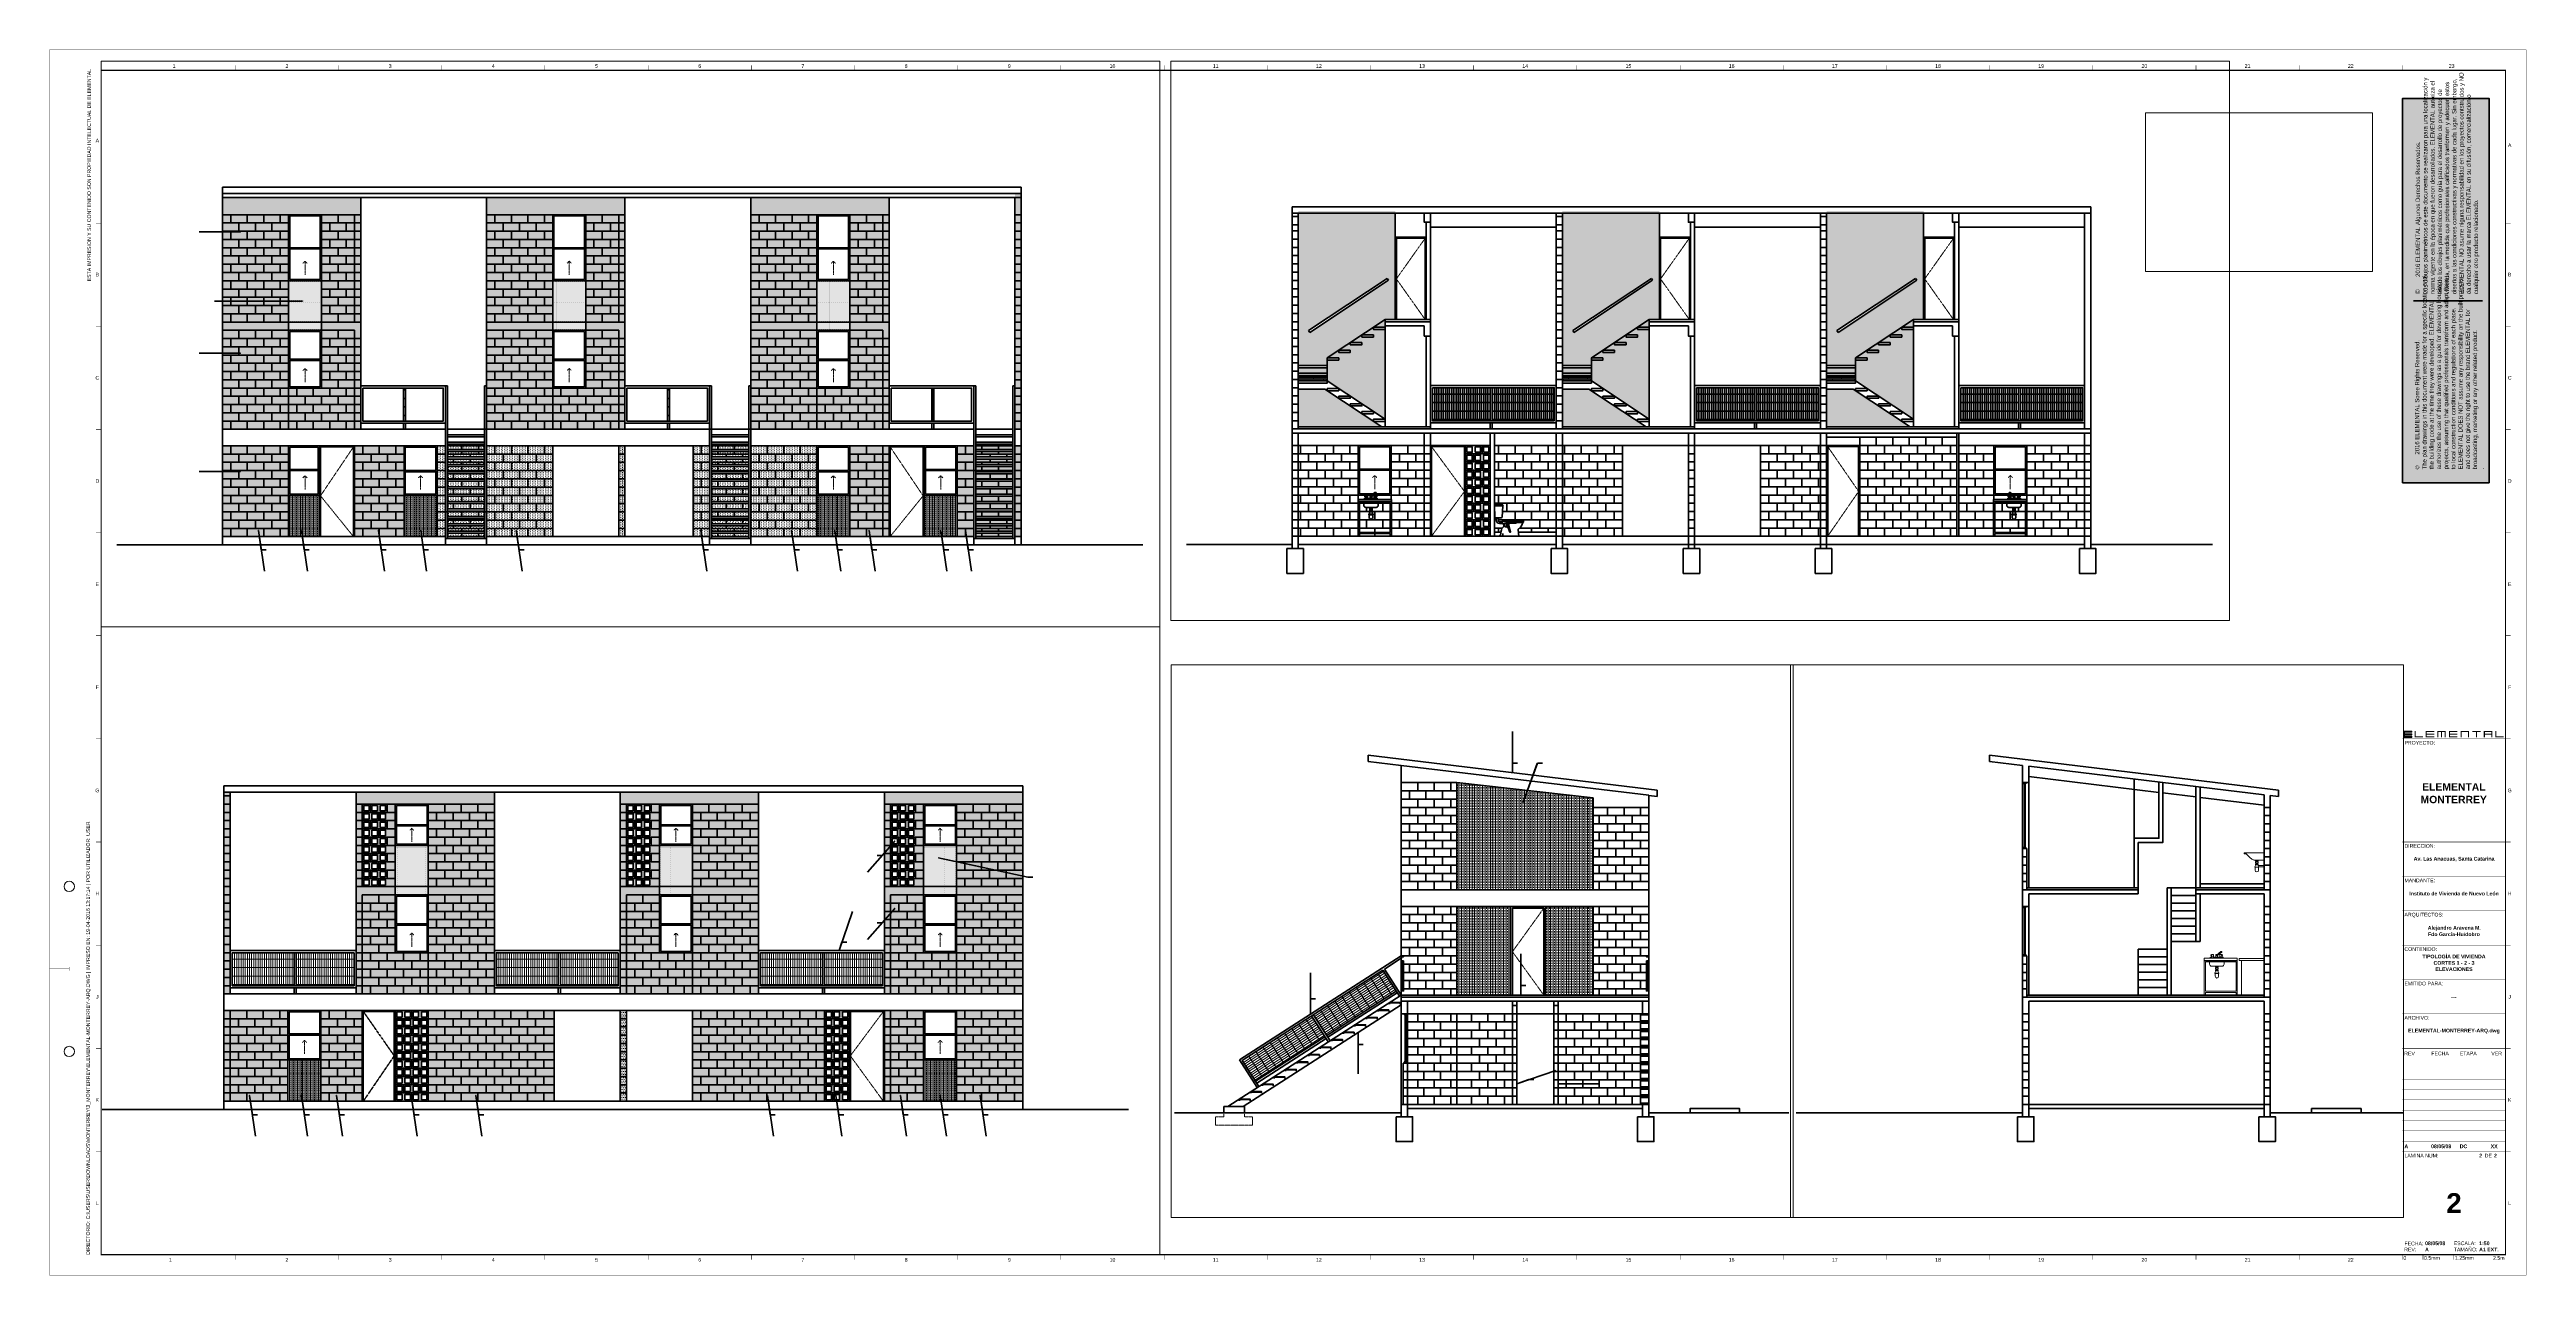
# Paper-space layout 'ELEV - CORTES' of a CAD drawing. Header units: metres. Extents: x 1062 to 2262, y 0 to 594.
# The model-space entities are those that its viewports show. They can reach past a viewport. Long polylines and large blocks are cut down to what shows.
import ezdxf
from ezdxf.enums import TextEntityAlignment as Align

# ---------------------------------------------------------------- set-up
doc = ezdxf.new("R2010")
doc.units = ezdxf.units.M
doc.header["$LTSCALE"] = 5
doc.header["$MEASUREMENT"] = 0
doc.linetypes.add('HIDDEN', pattern=[0.375, 0.25, -0.125])
doc.layers.get('0').update_dxf_attribs({"color": 30})
doc.layers.get('DEFPOINTS').update_dxf_attribs({"color": 210})
for name, color, linetype, lineweight in [('A-ANNO-NOTE', 7, 'Continuous', 35), ('A-AREA-LINE', 1, 'Continuous', 50), ('A-ELEV-MBE1', 7, 'Continuous', 35), ('A-ELEV-MBE2', 4, 'Continuous', 25), ('A-ELEV-OVHD', 3, 'HIDDEN', 18), ('A-ELEV-PATT', 8, 'Continuous', 18), ('A-FURN', 8, 'Continuous', 18), ('A-GLAZ-FULL', 4, 'Continuous', 25), ('A-SECT-MCUT', 7, 'Continuous', 35), ('A-WALL-FULL-INTR', 7, 'Continuous', 35), ('G-ANNO-LOGO', 3, 'Continuous', 18), ('G-ANNO-TEXT', 3, 'Continuous', 18), ('G-ANNO-TTLB', 3, 'Continuous', 18)]:
    doc.layers.add(name, color=color, linetype=linetype, lineweight=lineweight)
doc.layers.add('A-ANNO-NPLT', color=210, linetype='Continuous', lineweight=18, plot=False)
doc.layers.add('G-ANNO-NPLT', color=210, linetype='Continuous', lineweight=18, plot=False)
doc.styles.add('E-ARIAL', font='arial.ttf')
doc.styles.add('E-ARIAL-BOLD', font='')
doc.styles.add('E-ROMANS', font='romans.shx', dxfattribs={"width": 0.8})
doc.styles.get('E-ARIAL-BOLD').set_extended_font_data('Arial', bold=True)
doc.dimstyles.new('E-0200_TICK_12', dxfattribs={"dimscale": 0.001, "dimtxt": 240, "dimasz": 240, "dimexe": 120, "dimexo": 80, "dimgap": 120, "dimtad": 0, "dimzin": 0, "dimdsep": 46, "dimtxsty": 'E-ROMANS', "dimblk": 'OBLIQUE', "dimcen": 120, "dimclrd": 256, "dimclre": 256, "dimclrt": 256, "dimadec": 0, "dimazin": 0, "dimtfac": 1, "dimtmove": 1, "dimatfit": 3, "dimldrblk": 'OPEN90', "dimfxl": 1, "dimtfill": 1, "dimtolj": 1, "dimtzin": 0, "dimlwd": -1, "dimarcsym": 0})
pattern_1 = [(270, (0, 0), (0.05159375, -9e-18), []), (0, (0, 0), (5e-17, 0.206375), [])]
pattern_2 = [(270, (6.4, 0), (0.05159375, -9e-18), []), (0, (6.4, 0), (5e-17, 0.206375), [])]
pattern_3 = [(270, (12.8, 0), (0.05159375, -9e-18), []), (0, (12.8, 0), (5e-17, 0.206375), [])]
pattern_4 = [(90, (0, 0), (-0.0396875, 0.01984375), [0, -0.0396875])]
pattern_5 = [(90, (0, 0), (-0.0635, 4e-18), []), (90, (-0.03175, 2e-18), (-0.0635, 4e-18), [0.03175, -0.015875])]
pattern_6 = [(180, (0, 0), (-0.01984375, -0.0396875), [0, -0.0396875])]
pattern_7 = [(0, (0, 0.05), (0.01190625, 0.0238125), [0, -0.0238125])]
pattern_8 = [(90, (-2e-13, -512.459503), (0.05159375, 9e-18), []), (0, (-2e-13, -512.4595), (5e-17, -0.206375), [])]
pattern_9 = [(0, (6.4, 0.05), (0.01190625, 0.0238125), [0, -0.0238125])]
pattern_10 = [(90, (6.4, -512.459503), (0.05159375, 9e-18), []), (0, (6.4, -512.4595), (5e-17, -0.206375), [])]
pattern_11 = [(0, (12.8, 0.05), (0.01190625, 0.0238125), [0, -0.0238125])]
pattern_12 = [(90, (12.8, -512.459503), (0.05159375, 9e-18), []), (0, (12.8, -512.4595), (5e-17, -0.206375), [])]

# ---------------------------------------------------------------- blocks, each defined once
blk = doc.blocks.new('*U580')
at = {"layer": 'G-ANNO-TTLB', "const_width": 0.18}
for points in [[(0, -2.5), (0, 0)], [(10, 0), (10, -2.5)], [(25, 0), (25, -2.5)]]:
    blk.add_lwpolyline(points, dxfattribs=at)
at = {"layer": 'G-ANNO-TEXT', "style": 'E-ARIAL'}
blk.add_text('0', height=1.8, dxfattribs=at).set_placement((1.2, -0.7), align=Align.TOP_CENTER)
for s, p in [('0.5mm', (10.5, -2.5)), ('1.25mm', (25.5, -2.5))]:
    blk.add_text(s, height=1.8, dxfattribs=at).set_placement(p)
blk.add_text('2.5m', height=1.8, dxfattribs=at).set_placement((49.5, -2.5), align=Align.RIGHT)
blk = doc.blocks.new('*U15')
at = {"layer": 'G-ANNO-LOGO'}
for points in [[(0, -1), (0, 0), (1.33, 0), (1.33, -0.17), (0.17, -0.17), (0.17, -0.42), (1.33, -0.42), (1.33, -0.58), (0.17, -0.58), (0.17, -0.83), (1.33, -0.83), (1.33, -1)], [(1.74, -1), (1.74, 0), (1.91, 0), (1.91, -0.83), (3.07, -0.83), (3.07, -1)], [(3.48, -1), (3.48, 0), (4.81, 0), (4.81, -0.17), (3.65, -0.17), (3.65, -0.42), (4.81, -0.42), (4.81, -0.58), (3.65, -0.58), (3.65, -0.83), (4.81, -0.83), (4.81, -1)], [(6.47, -1), (6.47, -0.17), (6.05, -0.17), (6.05, -1), (5.88, -1), (5.88, -0.17), (5.47, -0.17), (5.47, -1), (5.3, -1), (5.3, 0), (6.63, 0), (6.63, -1)], [(7.12, -1), (7.12, 0), (8.45, 0), (8.45, -0.17), (7.29, -0.17), (7.29, -0.42), (8.45, -0.42), (8.45, -0.58), (7.29, -0.58), (7.29, -0.83), (8.45, -0.83), (8.45, -1)], [(10.11, -1), (10.11, -0.17), (9.11, -0.17), (9.11, -1), (8.94, -1), (8.94, 0), (10.27, 0), (10.27, -1)], [(11.51, -0.17), (11.51, -1), (11.34, -1), (11.34, -0.17), (10.76, -0.17), (10.76, 0), (12.09, 0), (12.09, -0.17)], [(14.36, -1), (14.36, 0), (14.52, 0), (14.52, -0.83), (15.69, -0.83), (15.69, -1)]]:
    blk.add_hatch(color=256, dxfattribs=at).paths.add_polyline_path(points)
h = blk.add_hatch(color=256, dxfattribs=at)
edge = h.paths.add_edge_path()
edge.add_spline(control_points=[(13.74, -0.42), (13.74, -0.42), (12.74, -0.42), (12.74, -0.42), (12.74, -0.42), (12.74, -0.17), (12.74, -0.17), (12.74, -0.17), (13.74, -0.17), (13.74, -0.17), (13.74, -0.17), (13.74, -0.42), (13.74, -0.42)], knot_values=[0, 0, 0, 0, 1, 1, 1, 2, 2, 2, 3, 3, 3, 4, 4, 4, 4], degree=3, periodic=0)
edge = h.paths.add_edge_path(flags=16)
edge.add_spline(control_points=[(12.57, 0), (12.57, 0), (12.57, -1), (12.57, -1), (12.57, -1), (12.74, -1), (12.74, -1), (12.74, -1), (12.74, -0.58), (12.74, -0.58), (12.74, -0.58), (13.74, -0.58), (13.74, -0.58), (13.74, -0.58), (13.74, -1), (13.74, -1), (13.74, -1), (13.91, -1), (13.91, -1), (13.91, -1), (13.91, 0), (13.91, 0), (13.91, 0), (12.57, 0), (12.57, 0)], knot_values=[0, 0, 0, 0, 1, 1, 1, 2, 2, 2, 3, 3, 3, 4, 4, 4, 5, 5, 5, 6, 6, 6, 7, 7, 7, 8, 8, 8, 8], degree=3, periodic=0)
blk.add_lwpolyline([(0, 0), (0, -1)])
at = {"layer": 'A-ANNO-NPLT'}
blk.add_lwpolyline([(0, -1), (0, 0), (1.33, 0), (1.33, -0.17), (0.17, -0.17), (0.17, -0.42), (1.33, -0.42), (1.33, -0.58), (0.17, -0.58), (0.17, -0.83), (1.33, -0.83), (1.33, -1), (0, -1)], close=True, dxfattribs=at)
blk = doc.blocks.new('B-HOLE_PUNCHER')
at = {"const_width": 0.18, "flags": 128}
for points in [[(3.6, 144.5), (13.1, 144.5)], [(13.1, 145.4), (13.1, 143.6)]]:
    blk.add_lwpolyline(points, dxfattribs=at)
blk = doc.blocks.new('*U19')
at = {"layer": 'G-ANNO-TTLB', "const_width": 0.18}
for points in [[(0, -2), (0, 0)], [(10, 0), (10, -2)], [(25, 0), (25, -2)]]:
    blk.add_lwpolyline(points, dxfattribs=at)
at = {"layer": 'G-ANNO-TTLB'}
blk.add_lwpolyline([(50, 0, 0.48, 0.48, 0), (50, -2, 0.48, 0.48, 0)], format="xyseb", dxfattribs=at)
at = {"layer": 'G-ANNO-TEXT', "style": 'E-ARIAL'}
blk.add_text('0', height=1.8, dxfattribs=at).set_placement((1, -1), align=Align.TOP_CENTER)
for s, p in [('10mm', (10, -2)), ('25mm', (26, -2))]:
    blk.add_text(s, height=1.8, dxfattribs=at).set_placement(p)
blk.add_text('50mm', height=1.8, dxfattribs=at).set_placement((50, -2), align=Align.RIGHT)
blk = doc.blocks.new('*U581')
at = {"layer": 'G-ANNO-NPLT', "const_width": 0.18}
for points in [[(0, 594), (-1200, 594)], [(-1200, 0), (-1200, 594)], [(0, 0), (0, 594)], [(0, 0), (-1200, 0)]]:
    blk.add_lwpolyline(points, dxfattribs=at)
at = {"layer": 'G-ANNO-TTLB', "const_width": 0.18, "flags": 128}
for points in [[(-1200, 578.5), (-1200, 576)], [(-1110, 586.5), (-1110, 584)], [(-1060, 586.5), (-1060, 584)], [(-1010, 586.5), (-1010, 584)], [(-960, 586.5), (-960, 584)], [(-910, 586.5), (-910, 584)], [(-860, 586.5), (-860, 584)], [(-810, 586.5), (-810, 584)], [(-760, 586.5), (-760, 584)], [(-710, 586.5), (-710, 584)], [(-660, 586.5), (-660, 584)], [(-610, 586.5), (-610, 584)], [(-560, 586.5), (-560, 584)], [(-510, 586.5), (-510, 584)], [(-460, 586.5), (-460, 584)], [(-410, 586.5), (-410, 584)], [(-360, 586.5), (-360, 584)], [(-310, 586.5), (-310, 584)], [(-260, 586.5), (-260, 584)], [(-210, 586.5), (-210, 584)], [(-160, 586.5), (-160, 584)], [(-110, 586.5), (-110, 584)], [(-60, 586.5), (-60, 584)], [(-1175, 510), (-1177.5, 510)], [(-7.5, 510), (-10, 510)], [(-1175, 460), (-1177.5, 460)], [(-7.5, 460), (-10, 460)], [(-1175, 410), (-1177.5, 410)], [(-7.5, 410), (-10, 410)], [(-1175, 360), (-1177.5, 360)], [(-7.5, 360), (-10, 360)], [(-1175, 310), (-1177.5, 310)], [(-7.5, 310), (-10, 310)], [(-1175, 260), (-1177.5, 260)], [(-7.5, 260), (-10, 260)], [(-7.5, 260), (-10, 260)], [(-1175, 210), (-1177.5, 210)], [(-7.5, 210), (-10, 210)], [(-1175, 160), (-1177.5, 160)], [(-7.5, 160), (-10, 160)], [(-1175, 110), (-1177.5, 110)], [(-7.5, 110), (-10, 110)], [(-1175, 60), (-1177.5, 60)], [(-7.5, 60), (-10, 60)], [(-1110, 10), (-1110, 7.5)], [(-1060, 10), (-1060, 7.5)], [(-1010, 10), (-1010, 7.5)], [(-960, 10), (-960, 7.5)], [(-910, 10), (-910, 7.5)], [(-860, 10), (-860, 7.5)], [(-810, 10), (-810, 7.5)], [(-760, 10), (-760, 7.5)], [(-710, 10), (-710, 7.5)], [(-660, 10), (-660, 7.5)], [(-610, 10), (-610, 7.5)], [(-560, 10), (-560, 7.5)], [(-510, 10), (-510, 7.5)], [(-460, 10), (-460, 7.5)], [(-410, 10), (-410, 7.5)], [(-360, 10), (-360, 7.5)], [(-310, 10), (-310, 7.5)], [(-260, 10), (-260, 7.5)], [(-210, 10), (-210, 7.5)], [(-160, 10), (-160, 7.5)], [(-110, 10), (-110, 7.5)], [(-60, 10), (-60, 7.5)]]:
    blk.add_lwpolyline(points, dxfattribs=at)
at = {"layer": 'G-ANNO-TTLB', "const_width": 0.5, "flags": 128}
blk.add_lwpolyline([(-1175, 584), (-1175, 10), (-10, 10), (-10, 584)], close=True, dxfattribs=at)
at = {"layer": 'G-ANNO-TTLB'}
for points, const_width in [([(-10, 260), (-60, 260)], 0.18), ([(-10, 210), (-60, 210)], 0.18), ([(-10, 193.3), (-60, 193.3)], 0.18), ([(-10, 176.7), (-60, 176.7)], 0.18), ([(-60, 176.7), (-10, 176.7)], 0.18), ([(-60, 160), (-10, 160)], 0.18), ([(-60, 160), (-10, 160)], 0.18), ([(-60, 160), (-10, 160)], 0.18), ([(-60, 160), (-10, 160)], 0.18), ([(-60, 143.3), (-10, 143.3)], 0.18), ([(-60, 126.7), (-10, 126.7)], 0.18), ([(-60, 126.7), (-10, 126.7)], 0.18), ([(-60, 110), (-10, 110)], 0.18), ([(-60, 105), (-10, 105)], 0.12), ([(-60, 100), (-10, 100)], 0.12), ([(-60, 95), (-10, 95)], 0.12), ([(-60, 90), (-10, 90)], 0.12), ([(-60, 85), (-10, 85)], 0.12), ([(-60, 80), (-10, 80)], 0.12), ([(-60, 75), (-10, 75)], 0.12), ([(-60, 70), (-10, 70)], 0.12), ([(-60, 65), (-10, 65)], 0.12), ([(-60, 60), (-10, 60)], 0.18), ([(-60, 60), (-10, 60)], 0.18), ([(-483.5, 10), (-64.5, 10)], 0.18)]:
    blk.add_lwpolyline(points, dxfattribs=dict(at, const_width=const_width))
for centre in [(-1190.5, 188.5), (-1190.5, 108.5)]:
    blk.add_circle(centre, 2.5, dxfattribs=at)
at = {"layer": 'G-ANNO-LOGO', "xscale": 3.1, "yscale": 3.1, "zscale": 3.1}
blk.add_blockref('*U15', (-59.5, 263.8), dxfattribs=at)
at = {"layer": 'G-ANNO-TTLB'}
blk.add_blockref('B-HOLE_PUNCHER', (-1203.6, 4), dxfattribs=at)
at = {"layer": 'G-ANNO-TTLB', "xscale": 0.01, "yscale": 0.01, "zscale": 0.01}
blk.add_blockref('*U19', (-60, 10), dxfattribs=at)
at = {"layer": 'G-ANNO-TEXT', "style": 'E-ARIAL'}
for s, p in [('1', (-1139.7, 586.1)), ('2', (-1085, 586.1)), ('3', (-1035, 586.1)), ('4', (-985, 586.1)), ('5', (-935, 586.1)), ('6', (-885, 586.1)), ('7', (-835, 586.1)), ('8', (-785, 586.1)), ('9', (-735, 586.1)), ('10', (-685, 586.1)), ('11', (-635, 586.1)), ('12', (-585, 586.1)), ('13', (-535, 586.1)), ('14', (-485, 586.1)), ('15', (-435, 586.1)), ('16', (-385, 586.1)), ('17', (-335, 586.1)), ('18', (-285, 586.1)), ('19', (-235, 586.1)), ('20', (-185, 586.1)), ('21', (-135, 586.1)), ('22', (-85, 586.1)), ('23', (-36.1, 586.1)), ('A', (-1176.9, 550)), ('A', (-8, 547.7)), ('B', (-1176.9, 485)), ('B', (-8, 485)), ('C', (-1176.9, 435)), ('C', (-8, 435)), ('D', (-1176.9, 385)), ('D', (-8, 385)), ('E', (-1176.9, 335)), ('E', (-8, 335)), ('F', (-1176.9, 285)), ('F', (-8, 285)), ('G', (-1176.9, 235)), ('G', (-8, 235)), ('H', (-1176.9, 185)), ('H', (-8, 185)), ('J', (-1176.9, 135)), ('J', (-8, 135)), ('K', (-1176.9, 85)), ('K', (-8, 85)), ('L', (-1176.9, 35)), ('L', (-8, 35)), ('1', (-1141.5, 7.5)), ('2', (-1085, 7.5)), ('3', (-1035, 7.5)), ('4', (-985, 7.5)), ('5', (-935, 7.5)), ('6', (-885, 7.5)), ('7', (-835, 7.5)), ('8', (-785, 7.5)), ('9', (-735, 7.5)), ('10', (-685, 7.5)), ('11', (-635, 7.5)), ('12', (-585, 7.5)), ('13', (-535, 7.5)), ('14', (-485, 7.5)), ('15', (-435, 7.5)), ('16', (-385, 7.5)), ('17', (-335, 7.5)), ('18', (-285, 7.5)), ('19', (-235, 7.5)), ('20', (-185, 7.5)), ('21', (-135, 7.5)), ('22', (-85, 7.5))]:
    blk.add_text(s, height=1.8, dxfattribs=at).set_placement(p, align=Align.MIDDLE_CENTER)
for s, p in [('PROYECTO:', (-59, 259)), ('DIRECCION:', (-59, 209)), ('MANDANTE:', (-59, 192.3)), ('ARQUITECTOS:', (-59, 175.7)), ('CONTENIDO:', (-59, 159)), ('EMITIDO PARA:', (-59, 142.3)), ('ARCHIVO:', (-59, 125.7)), ('LAMINA NUM:', (-59, 58.9))]:
    blk.add_text(s, height=1.8, dxfattribs=at).set_placement(p, align=Align.TOP_LEFT)
at = {"layer": 'G-ANNO-TEXT'}
for s, style, p in [('REV', 'E-ARIAL', (-59.1, 107.5)), ('FECHA', 'E-ARIAL', (-46, 107.5)), ('ETAPA', 'E-ARIAL', (-32.2, 107.5)), ('VER', 'E-ARIAL', (-16.9, 107.5)), ('DE', 'E-ARIAL', (-20.1, 58)), ('REV:', 'E-ARIAL', (-59.1, 12.5)), ('FECHA:', 'E-ARIAL', (-59, 15.4)), ('TAMAÑO:', 'E-ARIAL', (-35.1, 12.5)), ('ESCALA:', 'E-ARIAL', (-35.1, 15.5)), ('A1 EXT.', 'E-ARIAL-BOLD', (-22.8, 12.5))]:
    blk.add_text(s, height=1.8, dxfattribs=dict(at, style=style)).set_placement(p, align=Align.MIDDLE_LEFT)
at = {"layer": 'G-ANNO-TEXT', "insert": (-1181.8, 584.7), "char_height": 1.8, "width": 119.923, "attachment_point": 3, "rotation": 90, "style": 'E-ARIAL'}
blk.add_mtext('ESTA IMPRESION Y SU CONTENIDO SON PROPIEDAD INTELECTUAL DE ELEMENTAL', dxfattribs=at)
at = {"layer": 'G-ANNO-TEXT', "insert": (-1182.3, 9.9), "char_height": 1.8, "attachment_point": 1, "rotation": 90, "style": 'E-ARIAL'}
blk.add_mtext_dynamic_manual_height_columns('DIRECTORIO: C:\\\\USERS\\\\USER\\\\DOWNLOADS\\\\MONTERREY\\\\3_MONTERREY\\\\ELEMENTAL-MONTERREY-ARQ.DWG | IMPRESO EN: 19-04-2016 13:17:14 | POR UTILIZADOR: USER', width=325.407, gutter_width=9, heights=[0], dxfattribs=at)
at = {"layer": 'G-ANNO-TEXT', "style": 'E-ARIAL-BOLD'}
for tag, p, height in [('PROJECT_TITLE_001', (-55.3, 232.3), 3.6), ('SITE_001', (-37.8, 200.8), 1.8), ('CLIENT_001', (-39.6, 184.1), 1.8), ('ARCHITECTS_001', (-43.1, 168.9), 1.8), ('ARCHITECTS_002', (-43.2, 165.9), 1.8), ('DRAWING_TITLE_001', (-45.4, 151), 1.8), ('DESIGN_STAGE_001', (-44.9, 134.3), 1.8), ('FILENAME_001', (-57.2, 117.7), 1.8)]:
    blk.add_attdef(tag, p, '', height=height, dxfattribs=at)
for tag, p in [('VERSION_9', (-59, 102.5)), ('VERSION_8', (-59, 97.5)), ('DATE_9', (-46.1, 102.5)), ('DATE_8', (-46.1, 97.5)), ('STAGE_9', (-32.2, 102.5)), ('STAGE_8', (-32.2, 97.5)), ('CHECKED_BY_9', (-17.3, 102.5)), ('CHECKED_BY_8', (-17.3, 97.5)), ('VERSION_7', (-59, 92.5)), ('VERSION_6', (-59, 87.5)), ('DATE_7', (-46.1, 92.5)), ('DATE_6', (-46.1, 87.5)), ('STAGE_7', (-32.2, 92.5)), ('STAGE_6', (-32.2, 87.5)), ('CHECKED_BY_7', (-17.3, 92.5)), ('CHECKED_BY_6', (-17.3, 87.5)), ('VERSION_5', (-59, 82.5)), ('VERSION_4', (-59, 77.5)), ('VERSION_3', (-59, 72.5)), ('DATE_5', (-46.1, 82.5)), ('DATE_4', (-46.1, 77.5)), ('DATE_3', (-46.1, 72.5)), ('STAGE_5', (-32.2, 82.5)), ('STAGE_4', (-32.2, 77.5)), ('STAGE_3', (-32.2, 72.5)), ('CHECKED_BY_5', (-17.3, 82.5)), ('CHECKED_BY_4', (-17.3, 77.5)), ('CHECKED_BY_3', (-17.3, 72.5)), ('VERSION_2', (-59, 67.5)), ('VERSION_1', (-59, 62.5)), ('DATE_2', (-46.1, 67.5)), ('DATE_1', (-46.1, 62.5)), ('STAGE_2', (-32.2, 67.5)), ('STAGE_1', (-32.2, 62.5)), ('CHECKED_BY_2', (-17.3, 67.5)), ('CHECKED_BY_1', (-17.3, 62.5)), ('SHEET_TOTAL', (-15.7, 58)), ('DATE', (-49, 15.5)), ('REV', (-49, 12.5)), ('SCALE', (-22.8, 15.5))]:
    blk.add_attdef(tag, text='', height=1.8, dxfattribs=at).set_placement(p, align=Align.MIDDLE_LEFT)
blk.add_attdef('SHEET_COPY', text='', height=1.8, dxfattribs=at).set_placement((-21.4, 58), align=Align.MIDDLE_RIGHT)
blk.add_attdef('SHEET', text='', height=9.6, dxfattribs=at).set_placement((-35, 35), align=Align.MIDDLE_CENTER)
blk = doc.blocks.new('disclaimer')
at = {"true_color": 0xf4ee51}
h = blk.add_hatch(color=41, dxfattribs=at)
h.dxf.hatch_style = 1
h.paths.add_polyline_path([(1095.2, 544.8), (1281.5, 544.8), (1281.5, 502.9), (1095.2, 502.9)])
blk.add_line((1183.4, 539.5), (1183.4, 506.1))
blk.add_lwpolyline([(1095.2, 544.8), (1281.5, 544.8), (1281.5, 502.9), (1095.2, 502.9)], close=True)
at = {"attachment_point": 7, "style": 'E-ARIAL'}
for s, insert, char_height, width in [('{\\H1.0833x;©\\fArial Narrow|b0|i0|c0|p34;\\H1.077x;^I2016 ELEMENTAL Some Rights Reserved.\\PThe plan drawings in this document were made for a specific location and the building code at the time they were developed. ELEMENTAL authorizes the use of these drawings as a guide for developing housing projects, assuming that qualified professionals transform and adapt them to local construction conditions and regulations of each place. ELEMENTAL DOES NOT assume any responsibility on the built projects and does not give the right to use the brand ELEMENTAL for broadcasting, marketing or any other related product.\\fArial|b0|i0|c0|p34;\\P}.', (1101.7, 505.5), 1.8, 78.049), ('{\\H1.0833x;©\\fArial Narrow|b0|i0|c0|p34;\\H0.92311x;^I2016 ELEMENTAL Algunos Derechos Reservados.\\PLos dibujos planimétricos de este documento se realizaron para una localización y norma vigente en la época en que fueron desarrollados. ELEMENTAL autoriza el uso de los dibujos planimétricos como guía para el desarrollo de proyectos de vivienda, en la medida que profesionales calificados tranformen y adecuen estos diseños a las condiciones constructivas y normativas de cada lugar. Sin embargo, ELEMENTAL NO asume niguna responsabilidad en los proyectos contstruidos y NO da derecho a usar la marca ELEMENTAL en su difusión, comercialización o cualquier otro producto relacionado.}', (1186.6, 507.6), 2.1, 89.801)]:
    blk.add_mtext(s, dxfattribs=dict(at, insert=insert, char_height=char_height, width=width))
blk = doc.blocks.new('_Oblique')
at = {"color": 0, "linetype": 'ByBlock', "lineweight": -2}
blk.add_line((-0.5, -0.5), (0.5, 0.5), dxfattribs=at)
blk = doc.blocks.new('LAVAPLATO-ELEV-FR')
for p, q in [((-1.06, 0.427), (-1.047, 0.427)), ((-1.06, 0.401), (-1.06, 0.427)), ((-1.047, 0.401), (-1.06, 0.401)), ((-0.969, 0.296), (-1.06, 0.401)), ((-1.047, 0.427), (-1.034, 0.427)), ((-1.047, 0.427), (-1.047, 0.401)), ((-1.034, 0.401), (-1.047, 0.401)), ((-1.047, 0.401), (-0.956, 0.296)), ((-1.034, 0.427), (-1.034, 0.401)), ((-1.034, 0.412), (-0.956, 0.322)), ((-0.917, 0.42), (-0.93, 0.42)), ((-0.841, 0.8), (-0.891, 0.8)), ((-0.891, 0.8), (-0.891, 0)), ((-0.841, 0.8), (-0.841, 0)), ((-0.833, 0.8), (-0.833, 0.499)), ((-0.064, 0.8), (-0.833, 0.8)), ((-0.833, 0), (-0.833, 0.499)), ((-0.803, 0.77), (-0.803, 0.499)), ((-0.094, 0.77), (-0.803, 0.77)), ((-0.803, 0.03), (-0.803, 0.499)), ((-0.094, 0.77), (-0.094, 0.03)), ((-0.064, 0.8), (0, 0.8)), ((-0.064, 0.77), (0, 0.77)), ((-0.064, 0.77), (-0.064, 0.03)), ((-0.982, 0.283), (-0.982, 0.311)), ((-0.917, 0.283), (-0.982, 0.283)), ((-0.956, 0.296), (-0.969, 0.296)), ((-0.956, 0.322), (-0.917, 0.322)), ((-0.956, 0.322), (-0.956, 0.296)), ((-0.93, 0.394), (-0.917, 0.394)), ((-0.93, 0.212), (-0.917, 0.212)), ((-0.917, 0.185), (-0.93, 0.185)), ((-0.094, 0.03), (-0.803, 0.03)), ((-0.668, 0.331), (-0.688, 0.331)), ((-0.668, 0.281), (-0.688, 0.281)), ((-0.615, 0.331), (-0.638, 0.331)), ((-0.615, 0.281), (-0.638, 0.281)), ((-0.589, 0.331), (-0.59, 0.331)), ((-0.589, 0.281), (-0.59, 0.281)), ((-0.589, 0.331), (-0.589, 0.281)), ((-0.52, 0.347), (-0.455, 0.347)), ((-0.52, 0.265), (-0.455, 0.265)), ((-0.064, 0.03), (0, 0.03)), ((-0.064, 0), (0, 0)), ((-0.841, 0), (-0.891, 0)), ((-0.064, 0), (-0.833, 0))]:
    blk.add_line(p, q)
for points in [[(-0.976, 0.433), (-0.982, 0.433), (-0.982, 0.381), (-0.93, 0.381), (-0.93, 0.433), (-0.956, 0.433)], [(-0.917, 0.212), (-0.917, 0.459), (-0.891, 0.459), (-0.891, 0.146), (-0.917, 0.146), (-0.917, 0.185)], [(-0.833, 0.481), (-0.841, 0.481)], [(0, 0.8), (0, 0.77)], [(-0.976, 0.172), (-0.982, 0.172), (-0.982, 0.225), (-0.93, 0.225), (-0.93, 0.172), (-0.956, 0.172)], [(-0.841, 0.13), (-0.833, 0.13)], [(-0.695, 0.338), (-0.688, 0.335), (-0.688, 0.306)], [(-0.695, 0.274), (-0.688, 0.277), (-0.688, 0.306)], [(-0.589, 0.331), (-0.537, 0.353), (-0.532, 0.353), (-0.532, 0.353)], [(-0.589, 0.281), (-0.537, 0.258), (-0.532, 0.258), (-0.532, 0.258)], [(0, 0), (0, 0.03)]]:
    blk.add_lwpolyline(points)
for points in [[(-0.956, 0.446), (-0.976, 0.446), (-0.976, 0.42), (-0.956, 0.42)], [(-0.956, 0.159), (-0.976, 0.159), (-0.976, 0.185), (-0.956, 0.185)], [(-0.7, 0.343), (-0.7, 0.268), (-0.695, 0.268), (-0.695, 0.343)], [(-0.668, 0.336), (-0.668, 0.275), (-0.638, 0.275), (-0.638, 0.336)], [(-0.615, 0.336), (-0.615, 0.275), (-0.59, 0.275), (-0.59, 0.336)], [(-0.532, 0.357), (-0.532, 0.255), (-0.52, 0.255), (-0.52, 0.357)]]:
    blk.add_lwpolyline(points, close=True)
blk.add_lwpolyline([(-0.803, 0.13), (-0.75, 0.13, 0.414214), (-0.7, 0.18), (-0.7, 0.431, 0.414214), (-0.75, 0.481), (-0.803, 0.481)], format="xyb")
blk.add_arc((-0.455, 0.306), 0.0409, 270, 90)
blk = doc.blocks.new('LO-ELEV-LAT')
for p, q in [((0, 0), (0.469, 0)), ((0.144, -0.307), (0, -0.307)), ((0.129, -0.342), (0, -0.342)), ((0.135, -0.348), (0.135, -0.425)), ((0.151, -0.212), (0.151, -0.193)), ((0.151, -0.266), (0.151, -0.243)), ((0.151, -0.292), (0.151, -0.29)), ((0.201, -0.292), (0.151, -0.292)), ((0.201, -0.212), (0.201, -0.193)), ((0.201, -0.266), (0.201, -0.243)), ((0.201, -0.292), (0.201, -0.29)), ((0.217, -0.348), (0.217, -0.425)), ((0.469, -0.03), (0.432, -0.03)), ((0.479, -0.01), (0.479, -0.02))]:
    blk.add_line(p, q)
blk.add_lwpolyline([(0, 0), (0, -0.17, 0.414214), (0.01, -0.18), (0.245, -0.18)], format="xyb")
for points in [[(0.151, -0.292), (0.129, -0.343), (0.129, -0.348), (0.129, -0.348)], [(0.129, -0.348), (0.223, -0.348)], [(0.144, -0.186), (0.147, -0.193), (0.176, -0.193)], [(0.208, -0.186), (0.205, -0.193), (0.176, -0.193)], [(0.201, -0.292), (0.223, -0.343), (0.223, -0.348), (0.223, -0.348)]]:
    blk.add_lwpolyline(points)
for points in [[(0.213, -0.18), (0.139, -0.18), (0.139, -0.186), (0.213, -0.186)], [(0.207, -0.212), (0.145, -0.212), (0.145, -0.243), (0.207, -0.243)], [(0.207, -0.266), (0.145, -0.266), (0.145, -0.29), (0.207, -0.29)]]:
    blk.add_lwpolyline(points, close=True)
for centre, radius, start, end in [((0.469, -0.01), 0.01, 360, 90), ((0.058, 0.234), 0.454, 294.2194, 324.052), ((0.432, -0.04), 0.01, 90, 131.1235), ((0.469, -0.02), 0.01, 270, 0), ((0.176, -0.425), 0.0409, 180, 360)]:
    blk.add_arc(centre, radius, start, end)
blk = doc.blocks.new('WC-ELEV-LAT-DESCARGA MURO')
for p, q in [((0.011, 0.478), (0, 0.739)), ((0.006, 0.75), (0.001, 0.742)), ((0.002, 0.741), (0.012, 0.741)), ((0.002, 0.741), (0.01, 0.741)), ((0.013, 0.741), (0.01, 0.741)), ((0.011, 0.476), (0.011, 0.476)), ((0.022, 0.451), (0.012, 0.474)), ((0.016, 0.737), (0.016, 0.735)), ((0.017, 0.734), (0.024, 0.734)), ((0.036, 0.76), (0.023, 0.76)), ((0.209, 0.734), (0.024, 0.734)), ((0.046, 0.446), (0.031, 0.446)), ((0.104, 0.445), (0.031, 0.445)), ((0.101, 0.442), (0.035, 0.442)), ((0.036, 0.445), (0.1, 0.445)), ((0.097, 0.438), (0.038, 0.438)), ((0.046, 0.446), (0.11, 0.446)), ((0.046, 0.438), (0.046, 0.388)), ((0.184, 0.769), (0.056, 0.769)), ((0.09, 0.438), (0.09, 0.388)), ((0.11, 0.446), (0.162, 0.446)), ((0.167, 0.447), (0.181, 0.454)), ((0.186, 0.462), (0.202, 0.734)), ((0.21, 0.735), (0.203, 0.755)), ((0.132, 0.02), (0.122, 0)), ((0.122, 0), (0.595, 0)), ((0.126, 0.351), (0.195, 0.351)), ((0.126, 0.307), (0.195, 0.307)), ((0.147, 0.029), (0.137, 0.025)), ((0.147, 0.029), (0.166, 0.132)), ((0.195, 0.3), (0.195, 0.365)), ((0.197, 0.367), (0.199, 0.367)), ((0.197, 0.297), (0.199, 0.297)), ((0.2, 0.297), (0.2, 0.367)), ((0.2, 0.367), (0.206, 0.364)), ((0.2, 0.297), (0.201, 0.298)), ((0.201, 0.298), (0.202, 0.299)), ((0.205, 0.365), (0.24, 0.365)), ((0.213, 0.3), (0.205, 0.3)), ((0.338, 0.333), (0.213, 0.3)), ((0.24, 0.369), (0.24, 0.363)), ((0.7, 0.372), (0.243, 0.372)), ((0.705, 0.36), (0.243, 0.36)), ((0.25, 0.229), (0.25, 0.309)), ((0.282, 0.229), (0.25, 0.229)), ((0.303, 0.336), (0.303, 0.36)), ((0.697, 0.336), (0.303, 0.336)), ((0.34, 0.321), (0.333, 0.319)), ((0.53, 0.321), (0.34, 0.321)), ((0.389, 0.104), (0.389, 0.104)), ((0.537, 0.336), (0.537, 0.329)), ((0.575, 0.158), (0.595, 0)), ((0.701, 0.337), (0.697, 0.336)), ((0.705, 0.342), (0.705, 0.367))]:
    blk.add_line(p, q)
blk.add_lwpolyline([(0.205, 0), (0.205, 0.064)])
for centre, radius, start, end in [((0.023, 0.74), 0.02, 90, 147.7244), ((0.021, 0.478), 0.01, 182.3294, 205.0169), ((0.012, 0.737), 0.004, 0, 90), ((0.017, 0.735), 0.001, 180, 270), ((0.031, 0.456), 0.01, 205.0169, 270), ((0.035, 0.445), 0.00367, 180, 270), ((0.038, 0.442), 0.00367, 180, 270), ((0.036, 0.78), 0.02, 270, 317.2679), ((0.056, 0.761), 0.008, 90, 137.2679), ((0.097, 0.442), 0.00367, 270, 0), ((0.101, 0.445), 0.00367, 270, 0), ((0.162, 0.456), 0.01, 270, 297.5822), ((0.176, 0.463), 0.01, 297.5822, 356.7358), ((0.184, 0.749), 0.02, 18.9246, 90), ((0.209, 0.735), 0.001, 270, 18.9246), ((0.126, 0.388), 0.0807, 180, 270), ((0.126, 0.388), 0.0367, 180, 270), ((0.141, 0.016), 0.01, 112.1905, 154.9463), ((0.308, 0.114), 0.143, 127.0148, 172.8248), ((0.197, 0.365), 0.0025, 90, 180), ((0.197, 0.3), 0.0025, 180, 270), ((0.199, 0.365), 0.0025, 67.3711, 90), ((0.199, 0.3), 0.0025, 270, 292.6289), ((0.205, 0.295), 0.005, 91.8305, 126.4939), ((0.213, 0.285), 0.015, 15.5762, 90), ((0.131, 0.267), 0.099, 336.6116, 12.4493), ((0.243, 0.369), 0.003, 90, 180), ((0.243, 0.363), 0.003, 180, 270), ((0.282, 0.169), 0.06, 34.3973, 90), ((0.338, 0.305), 0.015, 109.5576, 191.3062), ((2.177, 0.493), 1.864, 185.883, 189.2763), ((0.253, 0.149), 0.0951, 19.1766, 34.3973), ((1.672, 0.51), 1.346, 187.3898, 197.5434), ((-0.345, -0.155), 0.766, 19.3388, 25.9829), ((0.383, 0.1), 0.00635, 197.4967, 35.0481), ((0.53, 0.329), 0.0075, 270, 0), ((0.595, 0.16), 0.02, 123.995, 177.2374), ((0.607, 0.159), 0.0321, 177.2374, 183.2926), ((0.514, 0.28), 0.125, 303.995, 314.4783), ((0.385, 0.424), 0.318, 312.9227, 342.3974), ((0.698, 0.325), 0.01, 132.716, 167.5218), ((0.702, 0.321), 0.0163, 106.8545, 132.716), ((0.7, 0.367), 0.005, 0, 90), ((0.7, 0.342), 0.005, 279.1205, 0)]:
    blk.add_arc(centre, radius, start, end)

msp = doc.modelspace()

# ---------------------------------------------------------------- hatches: boundary and pattern name
at = {"layer": 'A-ELEV-MBE1'}
h = msp.add_hatch(dxfattribs=at)
h.set_pattern_fill('DOTS', color=256, scale=0.015, style=0)
h.set_pattern_definition(pattern_7)
h.paths.add_polyline_path([(-42.693, -247.837), (-42.693, -248.394), (-41.293, -249.323), (-41.293, -247.058), (-41.293, -246.908)])
h.paths.add_polyline_path([(-43.393, -249.508), (-41.369, -249.508), (-42.752, -248.59), (-43.393, -248.59)])
h = msp.add_hatch(dxfattribs=at)
h.set_pattern_fill('DOTS', color=256, scale=0.015, style=0)
h.set_pattern_definition(pattern_9)
h.paths.add_polyline_path([(-36.293, -247.837), (-36.293, -248.394), (-34.893, -249.323), (-34.893, -247.058), (-34.893, -246.908)])
h.paths.add_polyline_path([(-36.993, -249.508), (-34.969, -249.508), (-36.352, -248.59), (-36.993, -248.59)])
h = msp.add_hatch(dxfattribs=at)
h.set_pattern_fill('DOTS', color=256, scale=0.015, style=0)
h.set_pattern_definition(pattern_11)
h.paths.add_polyline_path([(-29.893, -247.837), (-29.893, -248.394), (-28.493, -249.323), (-28.493, -247.058), (-28.493, -246.908)])
h.paths.add_polyline_path([(-30.593, -249.508), (-28.569, -249.508), (-29.952, -248.59), (-30.593, -248.59)])
h = msp.add_hatch(dxfattribs=at)
h.set_pattern_fill('DOTS', color=256, scale=0.015, style=0)
h.set_pattern_definition(pattern_7)
h.paths.add_polyline_path([(-42.693, -248.394), (-42.693, -248.258), (-43.393, -248.258), (-43.393, -248.394)])
h = msp.add_hatch(dxfattribs=at)
h.set_pattern_fill('DOTS', color=256, scale=0.015, style=0)
h.set_pattern_definition(pattern_9)
h.paths.add_polyline_path([(-36.293, -248.394), (-36.293, -248.258), (-36.993, -248.258), (-36.993, -248.394)])
h = msp.add_hatch(dxfattribs=at)
h.set_pattern_fill('DOTS', color=256, scale=0.015, style=0)
h.set_pattern_definition(pattern_11)
h.paths.add_polyline_path([(-29.893, -248.394), (-29.893, -248.258), (-30.593, -248.258), (-30.593, -248.394)])
h = msp.add_hatch(dxfattribs=at)
h.set_pattern_fill('GRATE', color=256, scale=0.065, angle=90, style=0)
h.set_pattern_definition(pattern_8)
h.paths.add_polyline_path([(-40.143, -248.558), (-38.743, -248.558), (-38.743, -249.358), (-40.143, -249.358)])
h = msp.add_hatch(dxfattribs=at)
h.set_pattern_fill('GRATE', color=256, scale=0.065, angle=90, style=0)
h.set_pattern_definition(pattern_8)
h.paths.add_polyline_path([(-38.693, -248.558), (-38.693, -249.358), (-37.193, -249.358), (-37.193, -248.558)])
h = msp.add_hatch(dxfattribs=at)
h.set_pattern_fill('GRATE', color=256, scale=0.065, angle=90, style=0)
h.set_pattern_definition(pattern_10)
h.paths.add_polyline_path([(-33.743, -248.558), (-32.343, -248.558), (-32.343, -249.358), (-33.743, -249.358)])
h = msp.add_hatch(dxfattribs=at)
h.set_pattern_fill('GRATE', color=256, scale=0.065, angle=90, style=0)
h.set_pattern_definition(pattern_10)
h.paths.add_polyline_path([(-32.293, -248.558), (-32.293, -249.358), (-30.793, -249.358), (-30.793, -248.558)])
h = msp.add_hatch(dxfattribs=at)
h.set_pattern_fill('GRATE', color=256, scale=0.065, angle=90, style=0)
h.set_pattern_definition(pattern_12)
h.paths.add_polyline_path([(-27.343, -248.558), (-25.943, -248.558), (-25.943, -249.358), (-27.343, -249.358)])
h = msp.add_hatch(dxfattribs=at)
h.set_pattern_fill('GRATE', color=256, scale=0.065, angle=90, style=0)
h.set_pattern_definition(pattern_12)
h.paths.add_polyline_path([(-25.893, -248.558), (-25.893, -249.358), (-24.393, -249.358), (-24.393, -248.558)])
h = msp.add_hatch(dxfattribs=at)
h.set_pattern_fill('GRATE', color=256, scale=0.065, angle=90, style=0)
h.set_pattern_definition([(90, (29.24899, 15.17211), (-0.05159375, 3e-18), []), (180, (29.24899, 15.1721), (-3e-17, -0.206375), [])])
h.paths.add_polyline_path([(-40.143, -283.405), (-40.143, -284.205), (-39.111, -284.205), (-39.111, -283.405)])
h.paths.add_polyline_path([(-40.143, -283.405), (-40.143, -284.205), (-39.161, -284.205), (-39.161, -283.405)], flags=17)
h = msp.add_hatch(dxfattribs=at)
h.set_pattern_fill('GRATE', color=256, scale=0.065, angle=90, style=0)
h.set_pattern_definition([(90, (35.64899, 15.17211), (-0.05159375, 3e-18), []), (180, (35.64899, 15.1721), (-3e-17, -0.206375), [])])
h.paths.add_polyline_path([(-33.743, -283.405), (-33.743, -284.205), (-32.711, -284.205), (-32.711, -283.405)])
h.paths.add_polyline_path([(-33.743, -283.405), (-33.743, -284.205), (-32.761, -284.205), (-32.761, -283.405)], flags=17)
h = msp.add_hatch(dxfattribs=at)
h.set_pattern_fill('GRATE', color=256, scale=0.065, angle=90, style=0)
h.set_pattern_definition([(90, (42.04899, 15.17211), (-0.05159375, 3e-18), []), (180, (42.04899, 15.1721), (-3e-17, -0.206375), [])])
h.paths.add_polyline_path([(-27.343, -283.405), (-27.343, -284.205), (-26.311, -284.205), (-26.311, -283.405)])
h.paths.add_polyline_path([(-27.343, -283.405), (-27.343, -284.205), (-26.361, -284.205), (-26.361, -283.405)], flags=17)
at = {"layer": 'A-ELEV-PATT'}
h = msp.add_hatch(dxfattribs=at)
h.set_pattern_fill('DOTS', color=256, scale=0.025, style=0)
h.set_pattern_definition([(0, (0, 0.05), (0.01984375, 0.0396875), [0, -0.0396875])])
h.paths.add_polyline_path([(-41.043, -244.279), (-43.393, -244.279), (-43.393, -246.958), (-43.393, -248.023), (-42.693, -248.023), (-42.693, -247.837), (-41.293, -246.908), (-41.043, -246.908)])
h.paths.add_polyline_path([(-41.238, -245.912), (-41.21, -245.953), (-43.116, -247.217), (-43.143, -247.175)], flags=16)
h.paths.add_polyline_path([(-42.693, -248.073), (-43.393, -248.073), (-43.393, -248.208), (-42.693, -248.208)])
h = msp.add_hatch(dxfattribs=at)
h.set_pattern_fill('DOTS', color=256, scale=0.025, style=0)
h.set_pattern_definition([(0, (6.4, 0.05), (0.01984375, 0.0396875), [0, -0.0396875])])
h.paths.add_polyline_path([(-34.643, -244.279), (-36.993, -244.279), (-36.993, -246.958), (-36.993, -248.023), (-36.293, -248.023), (-36.293, -247.837), (-34.893, -246.908), (-34.643, -246.908)])
h.paths.add_polyline_path([(-34.838, -245.912), (-34.81, -245.953), (-36.716, -247.217), (-36.743, -247.175)], flags=16)
h.paths.add_polyline_path([(-36.293, -248.073), (-36.993, -248.073), (-36.993, -248.208), (-36.293, -248.208)])
h = msp.add_hatch(dxfattribs=at)
h.set_pattern_fill('DOTS', color=256, scale=0.025, style=0)
h.set_pattern_definition([(0, (12.8, 0.05), (0.01984375, 0.0396875), [0, -0.0396875])])
h.paths.add_polyline_path([(-28.243, -244.279), (-30.593, -244.279), (-30.593, -246.958), (-30.593, -248.023), (-29.893, -248.023), (-29.893, -247.837), (-28.493, -246.908), (-28.243, -246.908)])
h.paths.add_polyline_path([(-28.438, -245.912), (-28.41, -245.953), (-30.316, -247.217), (-30.343, -247.175)], flags=16)
h.paths.add_polyline_path([(-29.893, -248.073), (-30.593, -248.073), (-30.593, -248.208), (-29.893, -248.208)])
h = msp.add_hatch(dxfattribs=at)
h.set_pattern_fill('DOTS', color=256, scale=0.025, style=0)
h.set_pattern_definition(pattern_6)
h.paths.add_polyline_path([(-41.143, -262.501), (-40.193, -262.501), (-40.193, -260.301), (-41.143, -260.301)])
h.paths.add_polyline_path([(-43.543, -262.501), (-41.943, -262.501), (-41.943, -260.301), (-43.543, -260.301)])
h = msp.add_hatch(dxfattribs=at)
h.set_pattern_fill('BRASS', color=256, scale=0.01, angle=90, style=0)
h.set_pattern_definition([(270, (-15.4, 0), (0.0635, -1e-17), []), (270, (-15.36825, -6e-18), (0.0635, -1e-17), [0.03175, -0.015875])])
h.paths.add_polyline_path([(-41.943, -261.301), (-41.143, -261.301), (-41.143, -260.301), (-41.943, -260.301)])
h = msp.add_hatch(dxfattribs=at)
h.set_pattern_fill('DOTS', color=256, scale=0.025, style=0)
h.set_pattern_definition(pattern_6)
h.paths.add_polyline_path([(-37.143, -262.501), (-35.543, -262.501), (-35.543, -260.301), (-37.143, -260.301), (-39.343, -260.301), (-39.343, -262.501)])
h.paths.add_polyline_path([(-38.778, -261.536), (-38.778, -261.666), (-38.908, -261.666), (-38.908, -261.536)], flags=16)
h.paths.add_polyline_path([(-38.778, -261.466), (-38.908, -261.466), (-38.908, -261.336), (-38.778, -261.336)], flags=16)
h.paths.add_polyline_path([(-38.778, -261.736), (-38.778, -261.866), (-38.908, -261.866), (-38.908, -261.736)], flags=16)
h.paths.add_polyline_path([(-38.778, -261.266), (-38.908, -261.266), (-38.908, -261.136), (-38.778, -261.136)], flags=16)
h.paths.add_polyline_path([(-38.778, -261.936), (-38.778, -262.066), (-38.908, -262.066), (-38.908, -261.936)], flags=16)
h.paths.add_polyline_path([(-38.778, -261.066), (-38.908, -261.066), (-38.908, -260.936), (-38.778, -260.936)], flags=16)
h.paths.add_polyline_path([(-38.778, -262.136), (-38.778, -262.266), (-38.908, -262.266), (-38.908, -262.136)], flags=16)
h.paths.add_polyline_path([(-38.778, -260.866), (-38.908, -260.866), (-38.908, -260.736), (-38.778, -260.736)], flags=16)
h.paths.add_polyline_path([(-38.978, -261.536), (-38.978, -261.666), (-39.108, -261.666), (-39.108, -261.536)], flags=16)
h.paths.add_polyline_path([(-38.978, -261.466), (-39.108, -261.466), (-39.108, -261.336), (-38.978, -261.336)], flags=16)
h.paths.add_polyline_path([(-38.778, -262.336), (-38.778, -262.466), (-38.908, -262.466), (-38.908, -262.336)], flags=16)
h.paths.add_polyline_path([(-38.978, -261.736), (-38.978, -261.866), (-39.108, -261.866), (-39.108, -261.736)], flags=16)
h.paths.add_polyline_path([(-38.978, -261.266), (-39.108, -261.266), (-39.108, -261.136), (-38.978, -261.136)], flags=16)
h.paths.add_polyline_path([(-38.778, -260.666), (-38.908, -260.666), (-38.908, -260.536), (-38.778, -260.536)], flags=16)
h.paths.add_polyline_path([(-38.978, -261.936), (-38.978, -262.066), (-39.108, -262.066), (-39.108, -261.936)], flags=16)
h.paths.add_polyline_path([(-38.978, -261.066), (-39.108, -261.066), (-39.108, -260.936), (-38.978, -260.936)], flags=16)
h.paths.add_polyline_path([(-38.978, -262.136), (-38.978, -262.266), (-39.108, -262.266), (-39.108, -262.136)], flags=16)
h.paths.add_polyline_path([(-38.978, -260.866), (-39.108, -260.866), (-39.108, -260.736), (-38.978, -260.736)], flags=16)
h.paths.add_polyline_path([(-38.778, -260.466), (-38.908, -260.466), (-38.908, -260.336), (-38.778, -260.336)], flags=16)
h.paths.add_polyline_path([(-38.978, -262.336), (-38.978, -262.466), (-39.108, -262.466), (-39.108, -262.336)], flags=16)
h.paths.add_polyline_path([(-38.978, -260.666), (-39.108, -260.666), (-39.108, -260.536), (-38.978, -260.536)], flags=16)
h.paths.add_polyline_path([(-39.178, -261.536), (-39.178, -261.666), (-39.308, -261.666), (-39.308, -261.536)], flags=16)
h.paths.add_polyline_path([(-39.178, -261.466), (-39.308, -261.466), (-39.308, -261.336), (-39.178, -261.336)], flags=16)
h.paths.add_polyline_path([(-39.178, -261.736), (-39.178, -261.866), (-39.308, -261.866), (-39.308, -261.736)], flags=16)
h.paths.add_polyline_path([(-39.178, -261.266), (-39.308, -261.266), (-39.308, -261.136), (-39.178, -261.136)], flags=16)
h.paths.add_polyline_path([(-39.178, -261.936), (-39.178, -262.066), (-39.308, -262.066), (-39.308, -261.936)], flags=16)
h.paths.add_polyline_path([(-39.178, -261.066), (-39.308, -261.066), (-39.308, -260.936), (-39.178, -260.936)], flags=16)
h.paths.add_polyline_path([(-38.978, -260.466), (-39.108, -260.466), (-39.108, -260.336), (-38.978, -260.336)], flags=16)
h.paths.add_polyline_path([(-39.178, -262.136), (-39.178, -262.266), (-39.308, -262.266), (-39.308, -262.136)], flags=16)
h.paths.add_polyline_path([(-39.178, -260.866), (-39.308, -260.866), (-39.308, -260.736), (-39.178, -260.736)], flags=16)
h.paths.add_polyline_path([(-39.178, -262.336), (-39.178, -262.466), (-39.308, -262.466), (-39.308, -262.336)], flags=16)
h.paths.add_polyline_path([(-39.178, -260.666), (-39.308, -260.666), (-39.308, -260.536), (-39.178, -260.536)], flags=16)
h.paths.add_polyline_path([(-39.178, -260.466), (-39.308, -260.466), (-39.308, -260.336), (-39.178, -260.336)], flags=16)
h = msp.add_hatch(dxfattribs=at)
h.set_pattern_fill('DOTS', color=256, scale=0.025, style=0)
h.set_pattern_definition(pattern_6)
h.paths.add_polyline_path([(-33.943, -262.501), (-33.793, -262.501), (-33.793, -260.301), (-33.943, -260.301)])
h = msp.add_hatch(dxfattribs=at)
h.set_pattern_fill('DOTS', color=256, scale=0.025, style=0)
h.set_pattern_definition(pattern_6)
h.paths.add_polyline_path([(-28.343, -262.501), (-28.343, -260.301), (-32.193, -260.301), (-32.193, -262.501)])
h.paths.add_polyline_path([(-29.108, -261.866), (-29.108, -261.736), (-28.978, -261.736), (-28.978, -261.866)], flags=16)
h.paths.add_polyline_path([(-29.108, -261.936), (-28.978, -261.936), (-28.978, -262.066), (-29.108, -262.066)], flags=16)
h.paths.add_polyline_path([(-29.108, -261.666), (-29.108, -261.536), (-28.978, -261.536), (-28.978, -261.666)], flags=16)
h.paths.add_polyline_path([(-29.108, -262.136), (-28.978, -262.136), (-28.978, -262.266), (-29.108, -262.266)], flags=16)
h.paths.add_polyline_path([(-29.108, -261.466), (-29.108, -261.336), (-28.978, -261.336), (-28.978, -261.466)], flags=16)
h.paths.add_polyline_path([(-29.108, -262.336), (-28.978, -262.336), (-28.978, -262.466), (-29.108, -262.466)], flags=16)
h.paths.add_polyline_path([(-28.908, -261.866), (-28.908, -261.736), (-28.778, -261.736), (-28.778, -261.866)], flags=16)
h.paths.add_polyline_path([(-28.908, -261.936), (-28.778, -261.936), (-28.778, -262.066), (-28.908, -262.066)], flags=16)
h.paths.add_polyline_path([(-28.908, -261.666), (-28.908, -261.536), (-28.778, -261.536), (-28.778, -261.666)], flags=16)
h.paths.add_polyline_path([(-29.108, -261.266), (-29.108, -261.136), (-28.978, -261.136), (-28.978, -261.266)], flags=16)
h.paths.add_polyline_path([(-28.908, -262.136), (-28.778, -262.136), (-28.778, -262.266), (-28.908, -262.266)], flags=16)
h.paths.add_polyline_path([(-28.908, -261.466), (-28.908, -261.336), (-28.778, -261.336), (-28.778, -261.466)], flags=16)
h.paths.add_polyline_path([(-28.908, -262.336), (-28.778, -262.336), (-28.778, -262.466), (-28.908, -262.466)], flags=16)
h.paths.add_polyline_path([(-29.108, -261.066), (-29.108, -260.936), (-28.978, -260.936), (-28.978, -261.066)], flags=16)
h.paths.add_polyline_path([(-28.908, -261.266), (-28.908, -261.136), (-28.778, -261.136), (-28.778, -261.266)], flags=16)
h.paths.add_polyline_path([(-28.708, -261.866), (-28.708, -261.736), (-28.578, -261.736), (-28.578, -261.866)], flags=16)
h.paths.add_polyline_path([(-28.708, -261.936), (-28.578, -261.936), (-28.578, -262.066), (-28.708, -262.066)], flags=16)
h.paths.add_polyline_path([(-28.708, -261.666), (-28.708, -261.536), (-28.578, -261.536), (-28.578, -261.666)], flags=16)
h.paths.add_polyline_path([(-28.708, -262.136), (-28.578, -262.136), (-28.578, -262.266), (-28.708, -262.266)], flags=16)
h.paths.add_polyline_path([(-28.708, -261.466), (-28.708, -261.336), (-28.578, -261.336), (-28.578, -261.466)], flags=16)
h.paths.add_polyline_path([(-28.708, -262.336), (-28.578, -262.336), (-28.578, -262.466), (-28.708, -262.466)], flags=16)
h.paths.add_polyline_path([(-28.908, -261.066), (-28.908, -260.936), (-28.778, -260.936), (-28.778, -261.066)], flags=16)
h.paths.add_polyline_path([(-29.108, -260.866), (-29.108, -260.736), (-28.978, -260.736), (-28.978, -260.866)], flags=16)
h.paths.add_polyline_path([(-28.708, -261.266), (-28.708, -261.136), (-28.578, -261.136), (-28.578, -261.266)], flags=16)
h.paths.add_polyline_path([(-28.508, -261.866), (-28.508, -261.736), (-28.378, -261.736), (-28.378, -261.866)], flags=16)
h.paths.add_polyline_path([(-28.508, -261.936), (-28.378, -261.936), (-28.378, -262.066), (-28.508, -262.066)], flags=16)
h.paths.add_polyline_path([(-28.508, -261.666), (-28.508, -261.536), (-28.378, -261.536), (-28.378, -261.666)], flags=16)
h.paths.add_polyline_path([(-28.508, -262.136), (-28.378, -262.136), (-28.378, -262.266), (-28.508, -262.266)], flags=16)
h.paths.add_polyline_path([(-28.908, -260.866), (-28.908, -260.736), (-28.778, -260.736), (-28.778, -260.866)], flags=16)
h.paths.add_polyline_path([(-28.508, -261.466), (-28.508, -261.336), (-28.378, -261.336), (-28.378, -261.466)], flags=16)
h.paths.add_polyline_path([(-28.708, -261.066), (-28.708, -260.936), (-28.578, -260.936), (-28.578, -261.066)], flags=16)
h.paths.add_polyline_path([(-28.508, -262.336), (-28.378, -262.336), (-28.378, -262.466), (-28.508, -262.466)], flags=16)
h.paths.add_polyline_path([(-29.108, -260.666), (-29.108, -260.536), (-28.978, -260.536), (-28.978, -260.666)], flags=16)
h.paths.add_polyline_path([(-28.508, -261.266), (-28.508, -261.136), (-28.378, -261.136), (-28.378, -261.266)], flags=16)
h.paths.add_polyline_path([(-28.708, -260.866), (-28.708, -260.736), (-28.578, -260.736), (-28.578, -260.866)], flags=16)
h.paths.add_polyline_path([(-28.908, -260.666), (-28.908, -260.536), (-28.778, -260.536), (-28.778, -260.666)], flags=16)
h.paths.add_polyline_path([(-28.508, -261.066), (-28.508, -260.936), (-28.378, -260.936), (-28.378, -261.066)], flags=16)
h.paths.add_polyline_path([(-29.108, -260.466), (-29.108, -260.336), (-28.978, -260.336), (-28.978, -260.466)], flags=16)
h.paths.add_polyline_path([(-28.708, -260.666), (-28.708, -260.536), (-28.578, -260.536), (-28.578, -260.666)], flags=16)
h.paths.add_polyline_path([(-28.508, -260.866), (-28.508, -260.736), (-28.378, -260.736), (-28.378, -260.866)], flags=16)
h.paths.add_polyline_path([(-28.908, -260.466), (-28.908, -260.336), (-28.778, -260.336), (-28.778, -260.466)], flags=16)
h.paths.add_polyline_path([(-28.508, -260.666), (-28.508, -260.536), (-28.378, -260.536), (-28.378, -260.666)], flags=16)
h.paths.add_polyline_path([(-28.708, -260.466), (-28.708, -260.336), (-28.578, -260.336), (-28.578, -260.466)], flags=16)
h.paths.add_polyline_path([(-28.508, -260.466), (-28.508, -260.336), (-28.378, -260.336), (-28.378, -260.466)], flags=16)
h = msp.add_hatch(dxfattribs=at)
h.set_pattern_fill('DOTS', color=256, scale=0.025, style=0)
h.set_pattern_definition(pattern_6)
h.paths.add_polyline_path([(-25.743, -262.501), (-24.193, -262.501), (-24.193, -260.301), (-25.743, -260.301)])
h.paths.add_polyline_path([(-27.543, -262.501), (-26.543, -262.501), (-26.543, -260.301), (-27.543, -260.301)])
h = msp.add_hatch(dxfattribs=at)
h.set_pattern_fill('BRASS', color=256, scale=0.01, angle=90, style=0)
h.set_pattern_definition([(270, (0, 0), (0.0635, -1e-17), []), (270, (0.03175, -6e-18), (0.0635, -1e-17), [0.03175, -0.015875])])
h.paths.add_polyline_path([(-26.543, -261.301), (-25.743, -261.301), (-25.743, -260.301), (-26.543, -260.301)])
h = msp.add_hatch(dxfattribs=at)
h.set_pattern_fill('DOTS', color=256, scale=0.025, style=0)
h.set_pattern_definition([(180, (-12.8, 0), (-0.01984375, -0.0396875), [0, -0.0396875])])
h.paths.add_polyline_path([(-43.543, -267.792), (-40.193, -267.792), (-40.193, -262.901), (-43.543, -262.901)])
h.paths.add_polyline_path([(-41.943, -263.901), (-41.143, -263.901), (-41.143, -267.501), (-41.943, -267.501)], flags=16)
h.paths.add_polyline_path([(-40.908, -265.736), (-40.778, -265.736), (-40.778, -265.866), (-40.908, -265.866)], flags=16)
h.paths.add_polyline_path([(-40.908, -265.666), (-40.908, -265.536), (-40.778, -265.536), (-40.778, -265.666)], flags=16)
h.paths.add_polyline_path([(-40.908, -265.936), (-40.778, -265.936), (-40.778, -266.066), (-40.908, -266.066)], flags=16)
h.paths.add_polyline_path([(-40.908, -266.136), (-40.778, -266.136), (-40.778, -266.266), (-40.908, -266.266)], flags=16)
h.paths.add_polyline_path([(-40.908, -266.336), (-40.778, -266.336), (-40.778, -266.466), (-40.908, -266.466)], flags=16)
h.paths.add_polyline_path([(-40.908, -266.536), (-40.778, -266.536), (-40.778, -266.666), (-40.908, -266.666)], flags=16)
h.paths.add_polyline_path([(-40.708, -265.736), (-40.578, -265.736), (-40.578, -265.866), (-40.708, -265.866)], flags=16)
h.paths.add_polyline_path([(-40.708, -265.666), (-40.708, -265.536), (-40.578, -265.536), (-40.578, -265.666)], flags=16)
h.paths.add_polyline_path([(-40.708, -265.936), (-40.578, -265.936), (-40.578, -266.066), (-40.708, -266.066)], flags=16)
h.paths.add_polyline_path([(-40.708, -266.136), (-40.578, -266.136), (-40.578, -266.266), (-40.708, -266.266)], flags=16)
h.paths.add_polyline_path([(-40.908, -266.736), (-40.778, -266.736), (-40.778, -266.866), (-40.908, -266.866)], flags=16)
h.paths.add_polyline_path([(-40.708, -266.336), (-40.578, -266.336), (-40.578, -266.466), (-40.708, -266.466)], flags=16)
h.paths.add_polyline_path([(-40.708, -266.536), (-40.578, -266.536), (-40.578, -266.666), (-40.708, -266.666)], flags=16)
h.paths.add_polyline_path([(-40.908, -266.936), (-40.778, -266.936), (-40.778, -267.066), (-40.908, -267.066)], flags=16)
h.paths.add_polyline_path([(-40.508, -265.736), (-40.378, -265.736), (-40.378, -265.866), (-40.508, -265.866)], flags=16)
h.paths.add_polyline_path([(-40.508, -265.666), (-40.508, -265.536), (-40.378, -265.536), (-40.378, -265.666)], flags=16)
h.paths.add_polyline_path([(-40.508, -265.936), (-40.378, -265.936), (-40.378, -266.066), (-40.508, -266.066)], flags=16)
h.paths.add_polyline_path([(-40.708, -266.736), (-40.578, -266.736), (-40.578, -266.866), (-40.708, -266.866)], flags=16)
h.paths.add_polyline_path([(-40.508, -266.136), (-40.378, -266.136), (-40.378, -266.266), (-40.508, -266.266)], flags=16)
h.paths.add_polyline_path([(-40.908, -267.136), (-40.778, -267.136), (-40.778, -267.266), (-40.908, -267.266)], flags=16)
h.paths.add_polyline_path([(-40.508, -266.336), (-40.378, -266.336), (-40.378, -266.466), (-40.508, -266.466)], flags=16)
h.paths.add_polyline_path([(-40.708, -266.936), (-40.578, -266.936), (-40.578, -267.066), (-40.708, -267.066)], flags=16)
h.paths.add_polyline_path([(-40.508, -266.536), (-40.378, -266.536), (-40.378, -266.666), (-40.508, -266.666)], flags=16)
h.paths.add_polyline_path([(-40.908, -267.336), (-40.778, -267.336), (-40.778, -267.466), (-40.908, -267.466)], flags=16)
h.paths.add_polyline_path([(-40.508, -266.736), (-40.378, -266.736), (-40.378, -266.866), (-40.508, -266.866)], flags=16)
h.paths.add_polyline_path([(-40.708, -267.136), (-40.578, -267.136), (-40.578, -267.266), (-40.708, -267.266)], flags=16)
h.paths.add_polyline_path([(-40.508, -266.936), (-40.378, -266.936), (-40.378, -267.066), (-40.508, -267.066)], flags=16)
h.paths.add_polyline_path([(-40.708, -267.336), (-40.578, -267.336), (-40.578, -267.466), (-40.708, -267.466)], flags=16)
h.paths.add_polyline_path([(-40.508, -267.136), (-40.378, -267.136), (-40.378, -267.266), (-40.508, -267.266)], flags=16)
h.paths.add_polyline_path([(-40.508, -267.336), (-40.378, -267.336), (-40.378, -267.466), (-40.508, -267.466)], flags=16)
h = msp.add_hatch(dxfattribs=at)
h.set_pattern_fill('GRATE', color=256, scale=0.065, angle=90, style=0)
h.set_pattern_definition(pattern_1)
h.paths.add_polyline_path([(-40.143, -263.901), (-38.743, -263.901), (-38.743, -263.101), (-40.143, -263.101)])
h = msp.add_hatch(dxfattribs=at)
h.set_pattern_fill('GRATE', color=256, scale=0.065, angle=90, style=0)
h.set_pattern_definition(pattern_1)
h.paths.add_polyline_path([(-37.193, -263.101), (-38.693, -263.101), (-38.693, -263.901), (-37.193, -263.901)])
h = msp.add_hatch(dxfattribs=at)
h.set_pattern_fill('DOTS', color=256, scale=0.025, style=0)
h.set_pattern_definition([(180, (-6.4, 0), (-0.01984375, -0.0396875), [0, -0.0396875])])
h.paths.add_polyline_path([(-37.143, -267.792), (-33.793, -267.792), (-33.793, -262.901), (-37.143, -262.901)])
h.paths.add_polyline_path([(-35.543, -263.901), (-34.743, -263.901), (-34.743, -267.501), (-35.543, -267.501)], flags=16)
h.paths.add_polyline_path([(-34.508, -265.736), (-34.378, -265.736), (-34.378, -265.866), (-34.508, -265.866)], flags=16)
h.paths.add_polyline_path([(-34.508, -265.666), (-34.508, -265.536), (-34.378, -265.536), (-34.378, -265.666)], flags=16)
h.paths.add_polyline_path([(-34.508, -265.936), (-34.378, -265.936), (-34.378, -266.066), (-34.508, -266.066)], flags=16)
h.paths.add_polyline_path([(-34.508, -266.136), (-34.378, -266.136), (-34.378, -266.266), (-34.508, -266.266)], flags=16)
h.paths.add_polyline_path([(-34.508, -266.336), (-34.378, -266.336), (-34.378, -266.466), (-34.508, -266.466)], flags=16)
h.paths.add_polyline_path([(-34.508, -266.536), (-34.378, -266.536), (-34.378, -266.666), (-34.508, -266.666)], flags=16)
h.paths.add_polyline_path([(-34.308, -265.736), (-34.178, -265.736), (-34.178, -265.866), (-34.308, -265.866)], flags=16)
h.paths.add_polyline_path([(-34.308, -265.666), (-34.308, -265.536), (-34.178, -265.536), (-34.178, -265.666)], flags=16)
h.paths.add_polyline_path([(-34.308, -265.936), (-34.178, -265.936), (-34.178, -266.066), (-34.308, -266.066)], flags=16)
h.paths.add_polyline_path([(-34.308, -266.136), (-34.178, -266.136), (-34.178, -266.266), (-34.308, -266.266)], flags=16)
h.paths.add_polyline_path([(-34.508, -266.736), (-34.378, -266.736), (-34.378, -266.866), (-34.508, -266.866)], flags=16)
h.paths.add_polyline_path([(-34.308, -266.336), (-34.178, -266.336), (-34.178, -266.466), (-34.308, -266.466)], flags=16)
h.paths.add_polyline_path([(-34.308, -266.536), (-34.178, -266.536), (-34.178, -266.666), (-34.308, -266.666)], flags=16)
h.paths.add_polyline_path([(-34.508, -266.936), (-34.378, -266.936), (-34.378, -267.066), (-34.508, -267.066)], flags=16)
h.paths.add_polyline_path([(-34.108, -265.736), (-33.978, -265.736), (-33.978, -265.866), (-34.108, -265.866)], flags=16)
h.paths.add_polyline_path([(-34.108, -265.666), (-34.108, -265.536), (-33.978, -265.536), (-33.978, -265.666)], flags=16)
h.paths.add_polyline_path([(-34.108, -265.936), (-33.978, -265.936), (-33.978, -266.066), (-34.108, -266.066)], flags=16)
h.paths.add_polyline_path([(-34.308, -266.736), (-34.178, -266.736), (-34.178, -266.866), (-34.308, -266.866)], flags=16)
h.paths.add_polyline_path([(-34.108, -266.136), (-33.978, -266.136), (-33.978, -266.266), (-34.108, -266.266)], flags=16)
h.paths.add_polyline_path([(-34.508, -267.136), (-34.378, -267.136), (-34.378, -267.266), (-34.508, -267.266)], flags=16)
h.paths.add_polyline_path([(-34.108, -266.336), (-33.978, -266.336), (-33.978, -266.466), (-34.108, -266.466)], flags=16)
h.paths.add_polyline_path([(-34.308, -266.936), (-34.178, -266.936), (-34.178, -267.066), (-34.308, -267.066)], flags=16)
h.paths.add_polyline_path([(-34.108, -266.536), (-33.978, -266.536), (-33.978, -266.666), (-34.108, -266.666)], flags=16)
h.paths.add_polyline_path([(-34.508, -267.336), (-34.378, -267.336), (-34.378, -267.466), (-34.508, -267.466)], flags=16)
h.paths.add_polyline_path([(-34.108, -266.736), (-33.978, -266.736), (-33.978, -266.866), (-34.108, -266.866)], flags=16)
h.paths.add_polyline_path([(-34.308, -267.136), (-34.178, -267.136), (-34.178, -267.266), (-34.308, -267.266)], flags=16)
h.paths.add_polyline_path([(-34.108, -266.936), (-33.978, -266.936), (-33.978, -267.066), (-34.108, -267.066)], flags=16)
h.paths.add_polyline_path([(-34.308, -267.336), (-34.178, -267.336), (-34.178, -267.466), (-34.308, -267.466)], flags=16)
h.paths.add_polyline_path([(-34.108, -267.136), (-33.978, -267.136), (-33.978, -267.266), (-34.108, -267.266)], flags=16)
h.paths.add_polyline_path([(-34.108, -267.336), (-33.978, -267.336), (-33.978, -267.466), (-34.108, -267.466)], flags=16)
h = msp.add_hatch(dxfattribs=at)
h.set_pattern_fill('GRATE', color=256, scale=0.065, angle=90, style=0)
h.set_pattern_definition(pattern_2)
h.paths.add_polyline_path([(-33.743, -263.901), (-32.343, -263.901), (-32.343, -263.101), (-33.743, -263.101)])
h = msp.add_hatch(dxfattribs=at)
h.set_pattern_fill('GRATE', color=256, scale=0.065, angle=90, style=0)
h.set_pattern_definition(pattern_2)
h.paths.add_polyline_path([(-30.793, -263.101), (-32.293, -263.101), (-32.293, -263.901), (-30.793, -263.901)])
h = msp.add_hatch(dxfattribs=at)
h.set_pattern_fill('DOTS', color=256, scale=0.025, style=0)
h.set_pattern_definition(pattern_6)
h.paths.add_polyline_path([(-30.743, -267.792), (-27.393, -267.792), (-27.393, -262.901), (-30.743, -262.901)])
h.paths.add_polyline_path([(-29.143, -263.901), (-28.343, -263.901), (-28.343, -267.501), (-29.143, -267.501)], flags=16)
h.paths.add_polyline_path([(-28.108, -265.736), (-27.978, -265.736), (-27.978, -265.866), (-28.108, -265.866)], flags=16)
h.paths.add_polyline_path([(-28.108, -265.666), (-28.108, -265.536), (-27.978, -265.536), (-27.978, -265.666)], flags=16)
h.paths.add_polyline_path([(-28.108, -265.936), (-27.978, -265.936), (-27.978, -266.066), (-28.108, -266.066)], flags=16)
h.paths.add_polyline_path([(-28.108, -266.136), (-27.978, -266.136), (-27.978, -266.266), (-28.108, -266.266)], flags=16)
h.paths.add_polyline_path([(-28.108, -266.336), (-27.978, -266.336), (-27.978, -266.466), (-28.108, -266.466)], flags=16)
h.paths.add_polyline_path([(-28.108, -266.536), (-27.978, -266.536), (-27.978, -266.666), (-28.108, -266.666)], flags=16)
h.paths.add_polyline_path([(-27.908, -265.736), (-27.778, -265.736), (-27.778, -265.866), (-27.908, -265.866)], flags=16)
h.paths.add_polyline_path([(-27.908, -265.666), (-27.908, -265.536), (-27.778, -265.536), (-27.778, -265.666)], flags=16)
h.paths.add_polyline_path([(-27.908, -265.936), (-27.778, -265.936), (-27.778, -266.066), (-27.908, -266.066)], flags=16)
h.paths.add_polyline_path([(-27.908, -266.136), (-27.778, -266.136), (-27.778, -266.266), (-27.908, -266.266)], flags=16)
h.paths.add_polyline_path([(-28.108, -266.736), (-27.978, -266.736), (-27.978, -266.866), (-28.108, -266.866)], flags=16)
h.paths.add_polyline_path([(-27.908, -266.336), (-27.778, -266.336), (-27.778, -266.466), (-27.908, -266.466)], flags=16)
h.paths.add_polyline_path([(-27.908, -266.536), (-27.778, -266.536), (-27.778, -266.666), (-27.908, -266.666)], flags=16)
h.paths.add_polyline_path([(-28.108, -266.936), (-27.978, -266.936), (-27.978, -267.066), (-28.108, -267.066)], flags=16)
h.paths.add_polyline_path([(-27.708, -265.736), (-27.578, -265.736), (-27.578, -265.866), (-27.708, -265.866)], flags=16)
h.paths.add_polyline_path([(-27.708, -265.666), (-27.708, -265.536), (-27.578, -265.536), (-27.578, -265.666)], flags=16)
h.paths.add_polyline_path([(-27.708, -265.936), (-27.578, -265.936), (-27.578, -266.066), (-27.708, -266.066)], flags=16)
h.paths.add_polyline_path([(-27.908, -266.736), (-27.778, -266.736), (-27.778, -266.866), (-27.908, -266.866)], flags=16)
h.paths.add_polyline_path([(-27.708, -266.136), (-27.578, -266.136), (-27.578, -266.266), (-27.708, -266.266)], flags=16)
h.paths.add_polyline_path([(-28.108, -267.136), (-27.978, -267.136), (-27.978, -267.266), (-28.108, -267.266)], flags=16)
h.paths.add_polyline_path([(-27.708, -266.336), (-27.578, -266.336), (-27.578, -266.466), (-27.708, -266.466)], flags=16)
h.paths.add_polyline_path([(-27.908, -266.936), (-27.778, -266.936), (-27.778, -267.066), (-27.908, -267.066)], flags=16)
h.paths.add_polyline_path([(-27.708, -266.536), (-27.578, -266.536), (-27.578, -266.666), (-27.708, -266.666)], flags=16)
h.paths.add_polyline_path([(-28.108, -267.336), (-27.978, -267.336), (-27.978, -267.466), (-28.108, -267.466)], flags=16)
h.paths.add_polyline_path([(-27.708, -266.736), (-27.578, -266.736), (-27.578, -266.866), (-27.708, -266.866)], flags=16)
h.paths.add_polyline_path([(-27.908, -267.136), (-27.778, -267.136), (-27.778, -267.266), (-27.908, -267.266)], flags=16)
h.paths.add_polyline_path([(-27.708, -266.936), (-27.578, -266.936), (-27.578, -267.066), (-27.708, -267.066)], flags=16)
h.paths.add_polyline_path([(-27.908, -267.336), (-27.778, -267.336), (-27.778, -267.466), (-27.908, -267.466)], flags=16)
h.paths.add_polyline_path([(-27.708, -267.136), (-27.578, -267.136), (-27.578, -267.266), (-27.708, -267.266)], flags=16)
h.paths.add_polyline_path([(-27.708, -267.336), (-27.578, -267.336), (-27.578, -267.466), (-27.708, -267.466)], flags=16)
h = msp.add_hatch(dxfattribs=at)
h.set_pattern_fill('GRATE', color=256, scale=0.065, angle=90, style=0)
h.set_pattern_definition(pattern_3)
h.paths.add_polyline_path([(-27.343, -263.901), (-25.943, -263.901), (-25.943, -263.101), (-27.343, -263.101)])
h = msp.add_hatch(dxfattribs=at)
h.set_pattern_fill('GRATE', color=256, scale=0.065, angle=90, style=0)
h.set_pattern_definition(pattern_3)
h.paths.add_polyline_path([(-24.393, -263.101), (-25.893, -263.101), (-25.893, -263.901), (-24.393, -263.901)])
h = msp.add_hatch(dxfattribs=at)
h.set_pattern_fill('DOTS', color=256, scale=0.025, style=0)
h.set_pattern_definition(pattern_6)
h.paths.add_polyline_path([(-24.343, -267.501), (-24.193, -267.501), (-24.193, -262.901), (-24.343, -262.901)])
h.paths.add_polyline_path([(-24.343, -267.792), (-24.193, -267.792), (-24.193, -267.501), (-24.343, -267.501)])
h = msp.add_hatch(dxfattribs=at)
h.set_pattern_fill('DOTS', color=256, scale=0.015, style=0)
h.set_pattern_definition([(180, (-12.8, 2e-13), (-0.01190625, -0.0238125), [0, -0.0238125])])
h.paths.add_polyline_path([(-41.943, -266.501), (-41.143, -266.501), (-41.143, -265.301), (-41.943, -265.301)])
h = msp.add_hatch(dxfattribs=at)
h.set_pattern_fill('DOTS', color=256, scale=0.015, style=0)
h.set_pattern_definition([(180, (-6.4, 0), (-0.01190625, -0.0238125), [0, -0.0238125])])
h.paths.add_polyline_path([(-35.543, -266.501), (-34.743, -266.501), (-34.743, -265.301), (-35.543, -265.301)])
h = msp.add_hatch(dxfattribs=at)
h.set_pattern_fill('DOTS', color=256, scale=0.015, style=0)
h.set_pattern_definition([(180, (0, 0), (-0.01190625, -0.0238125), [0, -0.0238125])])
h.paths.add_polyline_path([(-29.143, -266.501), (-28.343, -266.501), (-28.343, -265.301), (-29.143, -265.301)])
h = msp.add_hatch(dxfattribs=at)
h.set_pattern_fill('DOTS,_O', color=256, scale=0.025, angle=90)
h.set_pattern_definition(pattern_4)
h.paths.add_polyline_path([(-40.193, -278.79), (-43.543, -278.79), (-43.543, -284.406), (-40.193, -284.406)])
h.paths.add_polyline_path([(-41.943, -279.206), (-41.143, -279.206), (-41.143, -283.406), (-41.943, -283.406)], flags=16)
h = msp.add_hatch(dxfattribs=at)
h.set_pattern_fill('DOTS,_O', color=256, scale=0.025, angle=90)
h.set_pattern_definition([(90, (6.4, 0), (-0.0396875, 0.01984375), [0, -0.0396875])])
h.paths.add_polyline_path([(-33.793, -278.79), (-37.143, -278.79), (-37.143, -284.406), (-33.793, -284.406)])
h.paths.add_polyline_path([(-35.543, -279.206), (-34.743, -279.206), (-34.743, -283.406), (-35.543, -283.406)], flags=16)
h = msp.add_hatch(dxfattribs=at)
h.set_pattern_fill('DOTS,_O', color=256, scale=0.025, angle=90)
h.set_pattern_definition([(90, (12.8, 0), (-0.0396875, 0.01984375), [0, -0.0396875])])
h.paths.add_polyline_path([(-27.393, -278.79), (-30.743, -278.79), (-30.743, -284.406), (-27.393, -284.406)])
h.paths.add_polyline_path([(-29.143, -279.206), (-28.343, -279.206), (-28.343, -283.406), (-29.143, -283.406)], flags=16)
h = msp.add_hatch(dxfattribs=at)
h.set_pattern_fill('DOTS,_O', color=256, scale=0.025, angle=90)
h.set_pattern_definition(pattern_4)
h.paths.add_polyline_path([(-24.193, -278.693), (-24.343, -278.693), (-24.343, -284.406), (-24.193, -284.406)])
h = msp.add_hatch(dxfattribs=at)
h.set_pattern_fill('DOTS,_O', color=256, scale=0.015, angle=90)
h.set_pattern_definition([(90, (0, 0), (-0.0238125, 0.01190625), [0, -0.0238125])])
h.paths.add_polyline_path([(-41.943, -282.006), (-41.143, -282.006), (-41.143, -280.806), (-41.943, -280.806)])
h = msp.add_hatch(dxfattribs=at)
h.set_pattern_fill('DOTS,_O', color=256, scale=0.015, angle=90)
h.set_pattern_definition([(90, (6.4, 0), (-0.0238125, 0.01190625), [0, -0.0238125])])
h.paths.add_polyline_path([(-35.543, -282.006), (-34.743, -282.006), (-34.743, -280.806), (-35.543, -280.806)])
h = msp.add_hatch(dxfattribs=at)
h.set_pattern_fill('DOTS,_O', color=256, scale=0.015, angle=90)
h.set_pattern_definition([(90, (12.8, 0), (-0.0238125, 0.01190625), [0, -0.0238125])])
h.paths.add_polyline_path([(-29.143, -282.006), (-28.343, -282.006), (-28.343, -280.806), (-29.143, -280.806)])
h = msp.add_hatch(dxfattribs=at)
h.set_pattern_fill('DOTS,_O', color=256, scale=0.025, angle=90)
h.set_pattern_definition(pattern_4)
h.paths.add_polyline_path([(-43.543, -287.006), (-41.943, -287.006), (-41.943, -284.806), (-43.543, -284.806)])
h.paths.add_polyline_path([(-40.343, -287.006), (-39.143, -287.006), (-39.143, -284.806), (-39.147, -284.806), (-40.343, -284.806)])
h = msp.add_hatch(dxfattribs=at)
h.set_pattern_fill('DOTS,_O', color=256, scale=0.025, angle=90)
h.set_pattern_definition(pattern_4)
h.paths.add_polyline_path([(-38.143, -284.806), (-38.343, -284.806), (-38.343, -287.006), (-38.143, -287.006)])
h.paths.add_polyline_path([(-37.193, -284.806), (-38.093, -284.806), (-38.093, -284.896), (-37.193, -284.896)])
h.paths.add_polyline_path([(-37.193, -284.946), (-38.093, -284.946), (-38.093, -285.076), (-37.193, -285.076)])
h.paths.add_polyline_path([(-37.193, -285.126), (-38.093, -285.126), (-38.093, -285.256), (-37.193, -285.256)])
h.paths.add_polyline_path([(-37.193, -285.306), (-38.093, -285.306), (-38.093, -285.436), (-37.193, -285.436)])
h.paths.add_polyline_path([(-37.193, -285.486), (-38.093, -285.486), (-38.093, -285.616), (-37.193, -285.616)])
h.paths.add_polyline_path([(-37.193, -285.666), (-38.093, -285.666), (-38.093, -285.796), (-37.193, -285.796)])
h.paths.add_polyline_path([(-37.193, -285.846), (-38.093, -285.846), (-38.093, -285.976), (-37.193, -285.976)])
h.paths.add_polyline_path([(-37.193, -286.026), (-38.093, -286.026), (-38.093, -286.156), (-37.193, -286.156)])
h.paths.add_polyline_path([(-37.193, -286.206), (-38.093, -286.206), (-38.093, -286.336), (-37.193, -286.336)])
h.paths.add_polyline_path([(-37.193, -286.386), (-38.093, -286.386), (-38.093, -286.516), (-37.193, -286.516)])
h.paths.add_polyline_path([(-37.193, -286.566), (-38.093, -286.566), (-38.093, -286.696), (-37.193, -286.696)])
h.paths.add_polyline_path([(-37.193, -286.746), (-38.093, -286.746), (-38.093, -286.876), (-37.193, -286.876)])
h.paths.add_polyline_path([(-37.193, -286.926), (-38.093, -286.926), (-38.093, -287.006), (-37.193, -287.006)])
h.paths.add_polyline_path([(-35.543, -284.806), (-37.143, -284.806), (-37.143, -287.006), (-35.543, -287.006)])
h = msp.add_hatch(dxfattribs=at)
h.set_pattern_fill('DOTS,_O', color=256, scale=0.025, angle=90)
h.set_pattern_definition(pattern_4)
h.paths.add_polyline_path([(-33.793, -284.806), (-33.943, -284.806), (-33.943, -287.006), (-33.793, -287.006)])
h = msp.add_hatch(dxfattribs=at)
h.set_pattern_fill('DOTS,_O', color=256, scale=0.025, angle=90)
h.set_pattern_definition(pattern_4)
h.paths.add_polyline_path([(-31.743, -284.806), (-32.143, -284.806), (-32.143, -287.006), (-31.743, -287.006)])
h.paths.add_polyline_path([(-30.793, -284.806), (-31.693, -284.806), (-31.693, -284.896), (-30.793, -284.896)])
h.paths.add_polyline_path([(-30.793, -284.946), (-31.693, -284.946), (-31.693, -285.076), (-30.793, -285.076)])
h.paths.add_polyline_path([(-30.793, -285.126), (-31.693, -285.126), (-31.693, -285.256), (-30.793, -285.256)])
h.paths.add_polyline_path([(-30.793, -285.306), (-31.693, -285.306), (-31.693, -285.436), (-30.793, -285.436)])
h.paths.add_polyline_path([(-30.793, -285.486), (-31.693, -285.486), (-31.693, -285.616), (-30.793, -285.616)])
h.paths.add_polyline_path([(-30.793, -285.666), (-31.693, -285.666), (-31.693, -285.796), (-30.793, -285.796)])
h.paths.add_polyline_path([(-30.793, -285.846), (-31.693, -285.846), (-31.693, -285.976), (-30.793, -285.976)])
h.paths.add_polyline_path([(-30.793, -286.026), (-31.693, -286.026), (-31.693, -286.156), (-30.793, -286.156)])
h.paths.add_polyline_path([(-30.793, -286.206), (-31.693, -286.206), (-31.693, -286.336), (-30.793, -286.336)])
h.paths.add_polyline_path([(-30.793, -286.386), (-31.693, -286.386), (-31.693, -286.516), (-30.793, -286.516)])
h.paths.add_polyline_path([(-30.793, -286.566), (-31.693, -286.566), (-31.693, -286.696), (-30.793, -286.696)])
h.paths.add_polyline_path([(-30.793, -286.746), (-31.693, -286.746), (-31.693, -286.876), (-30.793, -286.876)])
h.paths.add_polyline_path([(-30.793, -286.926), (-31.693, -286.926), (-31.693, -287.006), (-30.793, -287.006)])
h.paths.add_polyline_path([(-29.143, -284.806), (-30.743, -284.806), (-30.743, -287.006), (-29.143, -287.006)])
h = msp.add_hatch(dxfattribs=at)
h.set_pattern_fill('DOTS,_O', color=256, scale=0.025, angle=90)
h.set_pattern_definition(pattern_4)
h.paths.add_polyline_path([(-27.393, -284.806), (-28.343, -284.806), (-28.343, -286.006), (-28.343, -287.006), (-27.393, -287.006)])
h.paths.add_polyline_path([(-25.343, -284.806), (-25.743, -284.806), (-25.743, -287.006), (-25.343, -287.006)])
h.paths.add_polyline_path([(-24.393, -284.806), (-25.293, -284.806), (-25.293, -284.896), (-24.393, -284.896)])
h.paths.add_polyline_path([(-24.393, -284.946), (-25.293, -284.946), (-25.293, -285.076), (-24.393, -285.076)])
h.paths.add_polyline_path([(-24.393, -285.126), (-25.293, -285.126), (-25.293, -285.256), (-24.393, -285.256)])
h.paths.add_polyline_path([(-24.393, -285.306), (-25.293, -285.306), (-25.293, -285.436), (-24.393, -285.436)])
h.paths.add_polyline_path([(-24.393, -285.486), (-25.293, -285.486), (-25.293, -285.616), (-24.393, -285.616)])
h.paths.add_polyline_path([(-24.393, -285.666), (-25.293, -285.666), (-25.293, -285.796), (-24.393, -285.796)])
h.paths.add_polyline_path([(-24.393, -285.846), (-25.293, -285.846), (-25.293, -285.976), (-24.393, -285.976)])
h.paths.add_polyline_path([(-24.393, -286.026), (-25.293, -286.026), (-25.293, -286.156), (-24.393, -286.156)])
h.paths.add_polyline_path([(-24.393, -286.206), (-25.293, -286.206), (-25.293, -286.336), (-24.393, -286.336)])
h.paths.add_polyline_path([(-24.393, -286.386), (-25.293, -286.386), (-25.293, -286.516), (-24.393, -286.516)])
h.paths.add_polyline_path([(-24.393, -286.566), (-25.293, -286.566), (-25.293, -286.696), (-24.393, -286.696)])
h.paths.add_polyline_path([(-24.393, -286.746), (-25.293, -286.746), (-25.293, -286.876), (-24.393, -286.876)])
h.paths.add_polyline_path([(-24.393, -286.926), (-25.293, -286.926), (-25.293, -287.006), (-24.393, -287.006)])
h.paths.add_polyline_path([(-24.193, -284.806), (-24.343, -284.806), (-24.343, -287.006), (-24.193, -287.006)])
h = msp.add_hatch(dxfattribs=at)
h.set_pattern_fill('BRASS,_O', color=256, scale=0.01, angle=90)
h.set_pattern_definition(pattern_5)
h.paths.add_polyline_path([(-41.193, -286.006), (-41.943, -286.006), (-41.943, -287.006), (-41.193, -287.006)])
h = msp.add_hatch(dxfattribs=at)
h.set_pattern_fill('BRASS,_O', color=256, scale=0.01, angle=90)
h.set_pattern_definition(pattern_5)
h.paths.add_polyline_path([(-38.343, -286.006), (-39.143, -286.006), (-39.143, -287.006), (-38.343, -287.006)])
h = msp.add_hatch(dxfattribs=at)
h.set_pattern_fill('BRASS,_O', color=256, scale=0.01, angle=90)
h.set_pattern_definition(pattern_5)
h.paths.add_polyline_path([(-28.343, -286.006), (-29.143, -286.006), (-29.143, -287.006), (-28.343, -287.006)])
h.paths.add_polyline_path([(-25.743, -286.006), (-26.543, -286.006), (-26.543, -287.006), (-25.743, -287.006)])
h = msp.add_hatch(dxfattribs=at)
h.set_pattern_fill('TRANS', color=256, scale=0.01, angle=90, style=0)
h.set_pattern_definition([(180, (0, 0), (-8e-18, -0.0635), []), (180, (-4e-18, -0.03175), (-8e-18, -0.0635), [0.03175, -0.03175])])
h.paths.add_polyline_path([(-59.93, -294.881), (-60.157, -294.881), (-60.53, -298.181), (-57.93, -298.181), (-57.93, -294.881)])
h.paths.add_polyline_path([(-57.53, -296.881), (-57.53, -298.181), (-55.38, -298.181), (-55.38, -296.881)])
h.paths.add_polyline_path([(-57.53, -294.881), (-57.53, -296.031), (-55.38, -296.031), (-55.38, -294.881)])
h = msp.add_hatch(dxfattribs=at)
h.set_pattern_fill('GRATE', color=256, scale=0.065, angle=213, style=0)
h.set_pattern_definition([(303, (0, 0), (0.04327016, 0.02809997), []), (33, (0, 0), (-0.11239988, 0.17308064), [])])
h.paths.add_polyline_path([(-55.479, -299.654), (-55.983, -299.978), (-54.903, -301.659), (-54.399, -301.335)])
h.paths.add_polyline_path([(-54.875, -301.701), (-53.795, -303.382), (-53.291, -303.058), (-54.372, -301.377)])

# ---------------------------------------------------------------- linework, layer by layer
at = {"layer": 'A-ELEV-MBE1'}
for p, q in [((-40.193, -244.667), (-37.143, -244.667)), ((-33.793, -244.667), (-30.743, -244.667)), ((-27.393, -244.667), (-24.343, -244.667)), ((-41.043, -244.908), (-40.293, -244.908)), ((-34.643, -244.908), (-33.893, -244.908)), ((-28.243, -244.908), (-27.493, -244.908)), ((-42.693, -248.394), (-43.393, -248.394)), ((-41.293, -249.323), (-42.693, -248.394)), ((-36.293, -248.394), (-36.993, -248.394)), ((-34.893, -249.323), (-36.293, -248.394)), ((-29.893, -248.394), (-30.593, -248.394)), ((-28.493, -249.323), (-29.893, -248.394)), ((-42.752, -248.59), (-43.393, -248.59)), ((-41.369, -249.508), (-42.752, -248.59)), ((-40.193, -248.508), (-37.143, -248.508)), ((-36.352, -248.59), (-36.993, -248.59)), ((-34.969, -249.508), (-36.352, -248.59)), ((-33.793, -248.508), (-30.743, -248.508)), ((-29.952, -248.59), (-30.593, -248.59)), ((-28.569, -249.508), (-29.952, -248.59)), ((-27.393, -248.508), (-24.343, -248.508)), ((-40.193, -249.408), (-37.143, -249.408)), ((-33.793, -249.408), (-30.743, -249.408)), ((-27.393, -249.408), (-24.343, -249.408)), ((-40.343, -249.958), (-43.393, -249.958)), ((-43.343, -249.958), (-43.343, -250.158)), ((-42.943, -249.958), (-42.943, -250.158)), ((-42.543, -249.958), (-42.543, -250.158)), ((-42.143, -249.958), (-42.143, -250.158)), ((-41.943, -249.958), (-41.943, -252.158)), ((-41.913, -249.988), (-41.173, -249.988)), ((-41.913, -249.988), (-41.913, -250.528)), ((-41.173, -249.988), (-41.173, -250.528)), ((-41.143, -249.958), (-41.143, -251.267)), ((-40.743, -249.958), (-40.743, -250.158)), ((-40.193, -249.958), (-38.743, -249.958)), ((-39.343, -249.958), (-39.343, -252.158)), ((-38.943, -249.958), (-38.943, -250.158)), ((-37.143, -249.958), (-38.643, -249.958)), ((-38.543, -249.958), (-38.543, -250.158)), ((-38.143, -249.958), (-38.143, -250.158)), ((-37.743, -249.958), (-37.743, -250.158)), ((-37.343, -249.958), (-37.343, -250.158)), ((-36.993, -249.958), (-33.943, -249.958)), ((-36.943, -249.958), (-36.943, -250.158)), ((-36.543, -249.958), (-36.543, -250.158)), ((-36.143, -249.958), (-36.143, -250.158)), ((-35.743, -249.958), (-35.743, -250.158)), ((-35.543, -249.958), (-35.543, -252.158)), ((-33.793, -249.958), (-30.743, -249.958)), ((-32.193, -249.958), (-32.193, -252.158)), ((-31.993, -249.958), (-31.993, -250.158)), ((-31.593, -249.958), (-31.593, -250.158)), ((-31.193, -249.958), (-31.193, -250.158)), ((-30.793, -249.958), (-30.793, -250.158)), ((-27.443, -249.758), (-30.593, -249.758)), ((-27.443, -249.958), (-29.793, -249.958)), ((-29.593, -249.958), (-29.593, -250.158)), ((-29.393, -249.758), (-29.393, -249.958)), ((-29.193, -249.958), (-29.193, -250.158)), ((-28.993, -249.758), (-28.993, -249.958)), ((-28.793, -249.958), (-28.793, -250.158)), ((-28.593, -249.758), (-28.593, -249.958)), ((-28.393, -249.958), (-28.393, -250.158)), ((-28.193, -249.758), (-28.193, -249.958)), ((-27.993, -249.958), (-27.993, -250.158)), ((-27.793, -249.758), (-27.793, -249.958)), ((-27.593, -249.958), (-27.593, -250.158)), ((-27.393, -249.958), (-24.343, -249.958)), ((-26.993, -249.958), (-26.993, -250.158)), ((-26.543, -249.958), (-26.543, -251.267)), ((-25.773, -249.988), (-26.513, -249.988)), ((-26.513, -249.988), (-26.513, -250.528)), ((-25.773, -249.988), (-25.773, -250.528)), ((-25.743, -249.958), (-25.743, -252.158)), ((-25.543, -249.958), (-25.543, -250.158)), ((-25.143, -249.958), (-25.143, -250.158)), ((-24.743, -249.958), (-24.743, -250.158)), ((-43.393, -250.158), (-41.943, -250.158)), ((-43.393, -250.358), (-41.943, -250.358)), ((-43.343, -250.358), (-43.343, -250.558)), ((-43.143, -250.158), (-43.143, -250.358)), ((-42.943, -250.358), (-42.943, -250.558)), ((-42.743, -250.158), (-42.743, -250.358)), ((-42.543, -250.358), (-42.543, -250.558)), ((-42.343, -250.158), (-42.343, -250.358)), ((-42.143, -250.358), (-42.143, -250.558)), ((-41.143, -250.158), (-40.343, -250.158)), ((-41.143, -250.358), (-40.343, -250.358)), ((-40.943, -250.158), (-40.943, -250.358)), ((-40.743, -250.358), (-40.743, -250.558)), ((-40.543, -250.158), (-40.543, -250.358)), ((-40.343, -250.158), (-40.193, -250.158)), ((-40.343, -250.358), (-40.193, -250.358)), ((-38.743, -250.158), (-39.343, -250.158)), ((-38.743, -250.358), (-39.343, -250.358)), ((-39.143, -250.158), (-39.143, -250.358)), ((-38.943, -250.358), (-38.943, -250.558)), ((-38.643, -250.158), (-37.143, -250.158)), ((-38.643, -250.358), (-37.143, -250.358)), ((-38.543, -250.358), (-38.543, -250.558)), ((-38.343, -250.158), (-38.343, -250.358)), ((-38.143, -250.358), (-38.143, -250.558)), ((-37.943, -250.158), (-37.943, -250.358)), ((-37.743, -250.358), (-37.743, -250.558)), ((-37.543, -250.158), (-37.543, -250.358)), ((-37.343, -250.358), (-37.343, -250.558)), ((-36.993, -250.158), (-35.543, -250.158)), ((-36.993, -250.358), (-35.543, -250.358)), ((-36.943, -250.358), (-36.943, -250.558)), ((-36.743, -250.158), (-36.743, -250.358)), ((-36.543, -250.358), (-36.543, -250.558)), ((-36.343, -250.158), (-36.343, -250.358)), ((-36.143, -250.358), (-36.143, -250.558)), ((-35.943, -250.158), (-35.943, -250.358)), ((-35.743, -250.358), (-35.743, -250.558)), ((-30.743, -250.158), (-32.193, -250.158)), ((-30.743, -250.358), (-32.193, -250.358)), ((-31.993, -250.358), (-31.993, -250.558)), ((-31.793, -250.158), (-31.793, -250.358)), ((-31.593, -250.358), (-31.593, -250.558)), ((-31.393, -250.158), (-31.393, -250.358)), ((-31.193, -250.358), (-31.193, -250.558)), ((-30.993, -250.158), (-30.993, -250.358)), ((-30.793, -250.358), (-30.793, -250.558)), ((-30.743, -250.158), (-30.593, -250.158)), ((-30.743, -250.358), (-30.593, -250.358)), ((-27.443, -250.158), (-29.793, -250.158)), ((-27.443, -250.358), (-29.793, -250.358)), ((-29.593, -250.358), (-29.593, -250.558)), ((-29.393, -250.158), (-29.393, -250.358)), ((-29.193, -250.358), (-29.193, -250.558)), ((-28.993, -250.158), (-28.993, -250.358)), ((-28.793, -250.358), (-28.793, -250.558)), ((-28.593, -250.158), (-28.593, -250.358)), ((-28.393, -250.358), (-28.393, -250.558)), ((-28.193, -250.158), (-28.193, -250.358)), ((-27.993, -250.358), (-27.993, -250.558)), ((-27.793, -250.158), (-27.793, -250.358)), ((-27.593, -250.358), (-27.593, -250.558)), ((-26.543, -250.158), (-27.393, -250.158)), ((-26.543, -250.358), (-27.393, -250.358)), ((-27.193, -250.158), (-27.193, -250.358)), ((-26.993, -250.358), (-26.993, -250.558)), ((-26.793, -250.158), (-26.793, -250.358)), ((-24.343, -250.158), (-25.743, -250.158)), ((-24.343, -250.358), (-25.743, -250.358)), ((-25.543, -250.358), (-25.543, -250.558)), ((-25.343, -250.158), (-25.343, -250.358)), ((-25.143, -250.358), (-25.143, -250.558)), ((-24.943, -250.158), (-24.943, -250.358)), ((-24.743, -250.358), (-24.743, -250.558)), ((-24.543, -250.158), (-24.543, -250.358)), ((-43.393, -250.558), (-41.943, -250.558)), ((-43.393, -250.758), (-41.943, -250.758)), ((-43.343, -250.758), (-43.343, -250.958)), ((-43.143, -250.558), (-43.143, -250.758)), ((-42.943, -250.758), (-42.943, -250.958)), ((-42.743, -250.558), (-42.743, -250.758)), ((-42.543, -250.758), (-42.543, -250.958)), ((-42.343, -250.558), (-42.343, -250.758)), ((-42.143, -250.758), (-42.143, -250.958)), ((-41.913, -250.558), (-41.913, -251.128)), ((-41.173, -250.558), (-41.173, -251.128)), ((-41.143, -250.558), (-40.343, -250.558)), ((-41.143, -250.758), (-40.343, -250.758)), ((-40.943, -250.558), (-40.943, -250.758)), ((-40.743, -250.758), (-40.743, -250.958)), ((-40.543, -250.558), (-40.543, -250.758)), ((-40.343, -250.558), (-40.193, -250.558)), ((-40.343, -250.758), (-40.193, -250.758)), ((-38.743, -250.558), (-39.343, -250.558)), ((-38.743, -250.758), (-39.343, -250.758)), ((-39.143, -250.558), (-39.143, -250.758)), ((-38.943, -250.758), (-38.943, -250.958)), ((-38.643, -250.558), (-37.143, -250.558)), ((-38.643, -250.758), (-37.143, -250.758)), ((-38.543, -250.758), (-38.543, -250.958)), ((-38.343, -250.558), (-38.343, -250.758)), ((-38.143, -250.758), (-38.143, -250.958)), ((-37.943, -250.558), (-37.943, -250.758)), ((-37.743, -250.758), (-37.743, -250.958)), ((-37.543, -250.558), (-37.543, -250.758)), ((-37.343, -250.758), (-37.343, -250.958)), ((-36.993, -250.558), (-35.543, -250.558)), ((-36.993, -250.758), (-35.543, -250.758)), ((-36.943, -250.758), (-36.943, -250.958)), ((-36.743, -250.558), (-36.743, -250.758)), ((-36.543, -250.758), (-36.543, -250.958)), ((-36.343, -250.558), (-36.343, -250.758)), ((-36.143, -250.758), (-36.143, -250.958)), ((-35.943, -250.558), (-35.943, -250.758)), ((-35.743, -250.758), (-35.743, -250.958)), ((-30.743, -250.558), (-32.193, -250.558)), ((-30.743, -250.758), (-32.193, -250.758)), ((-31.993, -250.758), (-31.993, -250.958)), ((-31.793, -250.558), (-31.793, -250.758)), ((-31.593, -250.758), (-31.593, -250.958)), ((-31.393, -250.558), (-31.393, -250.758)), ((-31.193, -250.758), (-31.193, -250.958)), ((-30.993, -250.558), (-30.993, -250.758)), ((-30.793, -250.758), (-30.793, -250.958)), ((-30.743, -250.558), (-30.593, -250.558)), ((-30.743, -250.758), (-30.593, -250.758)), ((-27.443, -250.558), (-29.793, -250.558)), ((-27.443, -250.758), (-29.793, -250.758)), ((-29.593, -250.758), (-29.593, -250.958)), ((-29.393, -250.558), (-29.393, -250.758)), ((-29.193, -250.758), (-29.193, -250.958)), ((-28.993, -250.558), (-28.993, -250.758)), ((-28.793, -250.758), (-28.793, -250.958)), ((-28.593, -250.558), (-28.593, -250.758)), ((-28.393, -250.758), (-28.393, -250.958)), ((-28.193, -250.558), (-28.193, -250.758)), ((-27.993, -250.758), (-27.993, -250.958)), ((-27.793, -250.558), (-27.793, -250.758)), ((-27.593, -250.758), (-27.593, -250.958)), ((-26.543, -250.558), (-27.393, -250.558)), ((-26.543, -250.758), (-27.393, -250.758)), ((-27.193, -250.558), (-27.193, -250.758)), ((-26.993, -250.758), (-26.993, -250.958)), ((-26.793, -250.558), (-26.793, -250.758)), ((-26.513, -250.558), (-26.513, -251.128)), ((-25.773, -250.558), (-25.773, -251.128)), ((-24.343, -250.558), (-25.743, -250.558)), ((-24.343, -250.758), (-25.743, -250.758)), ((-25.543, -250.758), (-25.543, -250.958)), ((-25.343, -250.558), (-25.343, -250.758)), ((-25.143, -250.758), (-25.143, -250.958)), ((-24.943, -250.558), (-24.943, -250.758)), ((-24.743, -250.758), (-24.743, -250.958)), ((-24.543, -250.558), (-24.543, -250.758)), ((-43.393, -250.958), (-41.943, -250.958)), ((-43.393, -251.158), (-41.943, -251.158)), ((-43.343, -251.158), (-43.343, -251.358)), ((-43.143, -250.958), (-43.143, -251.158)), ((-42.943, -251.158), (-42.943, -251.358)), ((-42.743, -250.958), (-42.743, -251.158)), ((-42.543, -251.158), (-42.543, -251.358)), ((-42.343, -250.958), (-42.343, -251.158)), ((-42.143, -251.158), (-42.143, -251.358)), ((-41.943, -251.158), (-41.143, -251.158)), ((-41.913, -251.128), (-41.173, -251.128)), ((-41.143, -250.958), (-40.343, -250.958)), ((-41.143, -251.158), (-40.343, -251.158)), ((-40.943, -250.958), (-40.943, -251.158)), ((-40.743, -251.158), (-40.743, -251.358)), ((-40.543, -250.958), (-40.543, -251.158)), ((-40.343, -250.958), (-40.193, -250.958)), ((-40.343, -251.158), (-40.193, -251.158)), ((-38.743, -250.958), (-39.343, -250.958)), ((-38.743, -251.158), (-39.343, -251.158)), ((-39.143, -250.958), (-39.143, -251.158)), ((-38.943, -251.158), (-38.943, -251.358)), ((-38.643, -250.958), (-37.143, -250.958)), ((-38.643, -251.158), (-37.143, -251.158)), ((-38.543, -251.158), (-38.543, -251.358)), ((-38.343, -250.958), (-38.343, -251.158)), ((-38.143, -251.158), (-38.143, -251.358)), ((-37.943, -250.958), (-37.943, -251.158)), ((-37.743, -251.158), (-37.743, -251.358)), ((-37.543, -250.958), (-37.543, -251.158)), ((-37.343, -251.158), (-37.343, -251.358)), ((-36.993, -250.958), (-35.543, -250.958)), ((-36.993, -251.158), (-35.543, -251.158)), ((-36.943, -251.158), (-36.943, -251.358)), ((-36.743, -250.958), (-36.743, -251.158)), ((-36.543, -251.158), (-36.543, -251.358)), ((-36.343, -250.958), (-36.343, -251.158)), ((-36.143, -251.158), (-36.143, -251.358)), ((-35.943, -250.958), (-35.943, -251.158)), ((-35.743, -251.158), (-35.743, -251.358)), ((-30.743, -250.958), (-32.193, -250.958)), ((-30.743, -251.158), (-32.193, -251.158)), ((-31.993, -251.158), (-31.993, -251.358)), ((-31.793, -250.958), (-31.793, -251.158)), ((-31.593, -251.158), (-31.593, -251.358)), ((-31.393, -250.958), (-31.393, -251.158)), ((-31.193, -251.158), (-31.193, -251.358)), ((-30.993, -250.958), (-30.993, -251.158)), ((-30.793, -251.158), (-30.793, -251.358)), ((-30.743, -250.958), (-30.593, -250.958)), ((-30.743, -251.158), (-30.593, -251.158)), ((-27.443, -250.958), (-29.793, -250.958)), ((-27.443, -251.158), (-29.793, -251.158)), ((-29.593, -251.158), (-29.593, -251.358)), ((-29.393, -250.958), (-29.393, -251.158)), ((-29.193, -251.158), (-29.193, -251.358)), ((-28.993, -250.958), (-28.993, -251.158)), ((-28.793, -251.158), (-28.793, -251.358)), ((-28.593, -250.958), (-28.593, -251.158)), ((-28.393, -251.158), (-28.393, -251.358)), ((-28.193, -250.958), (-28.193, -251.158)), ((-27.993, -251.158), (-27.993, -251.358)), ((-27.793, -250.958), (-27.793, -251.158)), ((-27.593, -251.158), (-27.593, -251.358)), ((-26.543, -250.958), (-27.393, -250.958)), ((-26.543, -251.158), (-27.393, -251.158)), ((-27.193, -250.958), (-27.193, -251.158)), ((-26.993, -251.158), (-26.993, -251.358)), ((-26.793, -250.958), (-26.793, -251.158)), ((-25.743, -251.158), (-26.543, -251.158)), ((-25.773, -251.128), (-26.513, -251.128)), ((-24.343, -250.958), (-25.743, -250.958)), ((-24.343, -251.158), (-25.743, -251.158)), ((-25.543, -251.158), (-25.543, -251.358)), ((-25.343, -250.958), (-25.343, -251.158)), ((-25.143, -251.158), (-25.143, -251.358)), ((-24.943, -250.958), (-24.943, -251.158)), ((-24.743, -251.158), (-24.743, -251.358)), ((-24.543, -250.958), (-24.543, -251.158)), ((-43.393, -251.358), (-41.943, -251.358)), ((-43.393, -251.558), (-41.943, -251.558)), ((-43.343, -251.558), (-43.343, -251.758)), ((-43.143, -251.358), (-43.143, -251.558)), ((-42.943, -251.558), (-42.943, -251.758)), ((-42.743, -251.358), (-42.743, -251.558)), ((-42.543, -251.558), (-42.543, -251.758)), ((-42.343, -251.358), (-42.343, -251.558)), ((-42.143, -251.558), (-42.143, -251.758)), ((-41.943, -251.558), (-41.938, -251.558)), ((-41.908, -251.558), (-41.663, -251.558)), ((-41.743, -251.458), (-41.743, -251.558)), ((-41.602, -251.558), (-41.168, -251.558)), ((-41.543, -251.558), (-41.543, -251.758)), ((-41.343, -251.358), (-41.343, -251.558)), ((-41.138, -251.358), (-40.343, -251.358)), ((-41.138, -251.558), (-40.343, -251.558)), ((-40.943, -251.358), (-40.943, -251.558)), ((-40.743, -251.558), (-40.743, -251.758)), ((-40.543, -251.358), (-40.543, -251.558)), ((-40.343, -251.358), (-40.193, -251.358)), ((-40.343, -251.558), (-40.193, -251.558)), ((-38.743, -251.358), (-39.343, -251.358)), ((-38.743, -251.558), (-39.343, -251.558)), ((-39.143, -251.358), (-39.143, -251.558)), ((-38.943, -251.558), (-38.943, -251.758)), ((-38.643, -251.358), (-37.143, -251.358)), ((-38.643, -251.558), (-38.638, -251.558)), ((-38.449, -251.558), (-37.143, -251.558)), ((-38.343, -251.358), (-38.343, -251.558)), ((-38.143, -251.558), (-38.143, -251.758)), ((-37.943, -251.358), (-37.943, -251.558)), ((-37.743, -251.558), (-37.743, -251.758)), ((-37.543, -251.358), (-37.543, -251.558)), ((-37.343, -251.558), (-37.343, -251.758)), ((-36.993, -251.358), (-35.543, -251.358)), ((-36.993, -251.558), (-35.543, -251.558)), ((-36.943, -251.558), (-36.943, -251.758)), ((-36.743, -251.358), (-36.743, -251.558)), ((-36.543, -251.558), (-36.543, -251.758)), ((-36.343, -251.358), (-36.343, -251.558)), ((-36.143, -251.558), (-36.143, -251.758)), ((-35.943, -251.358), (-35.943, -251.558)), ((-35.743, -251.558), (-35.743, -251.758)), ((-30.743, -251.358), (-32.193, -251.358)), ((-30.743, -251.558), (-32.193, -251.558)), ((-31.993, -251.558), (-31.993, -251.758)), ((-31.793, -251.358), (-31.793, -251.558)), ((-31.593, -251.558), (-31.593, -251.758)), ((-31.393, -251.358), (-31.393, -251.558)), ((-31.193, -251.558), (-31.193, -251.758)), ((-30.993, -251.358), (-30.993, -251.558)), ((-30.793, -251.558), (-30.793, -251.758)), ((-30.743, -251.358), (-30.593, -251.358)), ((-30.743, -251.558), (-30.593, -251.558)), ((-27.443, -251.358), (-29.793, -251.358)), ((-27.443, -251.558), (-29.793, -251.558)), ((-29.593, -251.558), (-29.593, -251.758)), ((-29.393, -251.358), (-29.393, -251.558)), ((-29.193, -251.558), (-29.193, -251.758)), ((-28.993, -251.358), (-28.993, -251.558)), ((-28.793, -251.558), (-28.793, -251.758)), ((-28.593, -251.358), (-28.593, -251.558)), ((-28.393, -251.558), (-28.393, -251.758)), ((-28.193, -251.358), (-28.193, -251.558)), ((-27.993, -251.558), (-27.993, -251.758)), ((-27.793, -251.358), (-27.793, -251.558)), ((-27.593, -251.558), (-27.593, -251.758)), ((-26.548, -251.358), (-27.393, -251.358)), ((-26.548, -251.558), (-27.393, -251.558)), ((-27.193, -251.358), (-27.193, -251.558)), ((-26.993, -251.558), (-26.993, -251.758)), ((-26.793, -251.358), (-26.793, -251.558)), ((-26.085, -251.558), (-26.518, -251.558)), ((-26.343, -251.358), (-26.343, -251.558)), ((-26.143, -251.558), (-26.143, -251.758)), ((-25.778, -251.558), (-26.024, -251.558)), ((-25.943, -251.458), (-25.943, -251.558)), ((-25.743, -251.558), (-25.748, -251.558)), ((-24.343, -251.358), (-25.743, -251.358)), ((-24.343, -251.558), (-25.743, -251.558)), ((-25.543, -251.558), (-25.543, -251.758)), ((-25.343, -251.358), (-25.343, -251.558)), ((-25.143, -251.558), (-25.143, -251.758)), ((-24.943, -251.358), (-24.943, -251.558)), ((-24.743, -251.558), (-24.743, -251.758)), ((-24.543, -251.358), (-24.543, -251.558)), ((-43.393, -251.758), (-41.943, -251.758)), ((-43.393, -251.958), (-41.943, -251.958)), ((-43.343, -251.958), (-43.343, -252.158)), ((-43.143, -251.758), (-43.143, -251.958)), ((-42.943, -251.958), (-42.943, -252.158)), ((-42.743, -251.758), (-42.743, -251.958)), ((-42.543, -251.958), (-42.543, -252.158)), ((-42.343, -251.758), (-42.343, -251.958)), ((-42.143, -251.958), (-42.143, -252.158)), ((-41.943, -251.758), (-41.938, -251.758)), ((-41.943, -251.958), (-41.938, -251.958)), ((-41.908, -251.758), (-41.168, -251.758)), ((-41.908, -251.958), (-41.168, -251.958)), ((-41.743, -251.758), (-41.743, -251.958)), ((-41.543, -251.958), (-41.543, -252.064)), ((-41.343, -251.758), (-41.343, -251.958)), ((-41.138, -251.758), (-40.343, -251.758)), ((-41.138, -251.958), (-40.343, -251.958)), ((-40.943, -251.758), (-40.943, -251.958)), ((-40.743, -251.958), (-40.743, -252.158)), ((-40.543, -251.758), (-40.543, -251.958)), ((-40.343, -251.758), (-40.193, -251.758)), ((-40.343, -251.958), (-40.193, -251.958)), ((-38.743, -251.758), (-39.343, -251.758)), ((-38.743, -251.958), (-39.343, -251.958)), ((-39.143, -251.758), (-39.143, -251.958)), ((-38.943, -251.958), (-38.943, -252.158)), ((-38.643, -251.758), (-38.598, -251.758)), ((-38.643, -251.958), (-38.449, -251.958)), ((-38.554, -251.758), (-37.143, -251.758)), ((-38.543, -251.713), (-38.543, -251.758)), ((-38.543, -251.958), (-38.543, -252.058)), ((-38.343, -251.758), (-38.343, -251.786)), ((-38.343, -251.836), (-38.343, -251.932)), ((-37.143, -251.958), (-38.033, -251.958)), ((-37.943, -251.758), (-37.943, -251.786)), ((-37.743, -251.958), (-37.743, -252.058)), ((-37.543, -251.758), (-37.543, -251.958)), ((-37.343, -251.958), (-37.343, -252.058)), ((-36.993, -251.758), (-35.543, -251.758)), ((-36.993, -251.958), (-35.543, -251.958)), ((-36.943, -251.958), (-36.943, -252.158)), ((-36.743, -251.758), (-36.743, -251.958)), ((-36.543, -251.958), (-36.543, -252.158)), ((-36.343, -251.758), (-36.343, -251.958)), ((-36.143, -251.958), (-36.143, -252.158)), ((-35.943, -251.758), (-35.943, -251.958)), ((-35.743, -251.958), (-35.743, -252.158)), ((-30.743, -251.758), (-32.193, -251.758)), ((-30.743, -251.958), (-32.193, -251.958)), ((-31.993, -251.958), (-31.993, -252.158)), ((-31.793, -251.758), (-31.793, -251.958)), ((-31.593, -251.958), (-31.593, -252.158)), ((-31.393, -251.758), (-31.393, -251.958)), ((-31.193, -251.958), (-31.193, -252.158)), ((-30.993, -251.758), (-30.993, -251.958)), ((-30.793, -251.958), (-30.793, -252.158)), ((-30.743, -251.758), (-30.593, -251.758)), ((-30.743, -251.958), (-30.593, -251.958)), ((-27.443, -251.758), (-29.793, -251.758)), ((-27.443, -251.958), (-29.793, -251.958)), ((-29.593, -251.958), (-29.593, -252.158)), ((-29.393, -251.758), (-29.393, -251.958)), ((-29.193, -251.958), (-29.193, -252.158)), ((-28.993, -251.758), (-28.993, -251.958)), ((-28.793, -251.958), (-28.793, -252.158)), ((-28.593, -251.758), (-28.593, -251.958)), ((-28.393, -251.958), (-28.393, -252.158)), ((-28.193, -251.758), (-28.193, -251.958)), ((-27.993, -251.958), (-27.993, -252.158)), ((-27.793, -251.758), (-27.793, -251.958)), ((-27.593, -251.958), (-27.593, -252.158)), ((-26.548, -251.758), (-27.393, -251.758)), ((-26.548, -251.958), (-27.393, -251.958)), ((-27.193, -251.758), (-27.193, -251.958)), ((-26.993, -251.958), (-26.993, -252.158)), ((-26.793, -251.758), (-26.793, -251.958)), ((-25.778, -251.758), (-26.518, -251.758)), ((-25.778, -251.958), (-26.518, -251.958)), ((-26.343, -251.758), (-26.343, -251.958)), ((-26.143, -251.958), (-26.143, -252.064)), ((-25.943, -251.758), (-25.943, -251.958)), ((-25.743, -251.758), (-25.748, -251.758)), ((-25.743, -251.958), (-25.748, -251.958)), ((-24.343, -251.758), (-25.743, -251.758)), ((-24.343, -251.958), (-25.743, -251.958)), ((-25.543, -251.958), (-25.543, -252.158)), ((-25.343, -251.758), (-25.343, -251.958)), ((-25.143, -251.958), (-25.143, -252.158)), ((-24.943, -251.758), (-24.943, -251.958)), ((-24.743, -251.958), (-24.743, -252.158)), ((-24.543, -251.758), (-24.543, -251.958)), ((-41.543, -252.094), (-41.543, -252.158)), ((-38.643, -252.058), (-38.483, -252.058)), ((-38.061, -252.058), (-37.143, -252.058)), ((-43.543, -260.301), (-43.543, -260.101)), ((-43.543, -267.942), (-43.543, -260.301)), ((-43.543, -260.301), (-37.143, -260.301)), ((-43.343, -260.501), (-43.343, -260.301)), ((-42.943, -260.501), (-42.943, -260.301)), ((-42.543, -260.501), (-42.543, -260.301)), ((-42.143, -260.501), (-42.143, -260.301)), ((-41.943, -262.501), (-41.943, -260.301)), ((-41.143, -260.301), (-41.143, -262.501)), ((-40.743, -260.501), (-40.743, -260.301)), ((-40.343, -262.501), (-40.343, -260.301)), ((-40.193, -262.501), (-40.193, -260.301)), ((-39.343, -262.501), (-39.343, -260.301)), ((-38.943, -260.501), (-38.943, -260.301)), ((-38.743, -262.501), (-38.743, -260.301)), ((-38.543, -260.501), (-38.543, -260.301)), ((-38.143, -260.501), (-38.143, -260.301)), ((-37.743, -260.501), (-37.743, -260.301)), ((-37.343, -260.501), (-37.343, -260.301)), ((-37.143, -260.301), (-24.193, -260.301)), ((-36.943, -260.501), (-36.943, -260.301)), ((-36.543, -260.501), (-36.543, -260.301)), ((-36.143, -260.501), (-36.143, -260.301)), ((-35.743, -260.501), (-35.743, -260.301)), ((-35.647, -260.301), (-34.797, -260.301)), ((-35.543, -262.501), (-35.543, -260.301)), ((-33.943, -262.501), (-33.943, -260.301)), ((-33.793, -262.501), (-33.793, -260.301)), ((-32.193, -262.501), (-32.193, -260.301)), ((-31.943, -260.501), (-31.943, -260.301)), ((-31.543, -260.501), (-31.543, -260.301)), ((-31.143, -260.501), (-31.143, -260.301)), ((-30.743, -260.501), (-30.743, -260.301)), ((-30.343, -260.501), (-30.343, -260.301)), ((-29.943, -260.501), (-29.943, -260.301)), ((-29.543, -260.501), (-29.543, -260.301)), ((-29.143, -262.501), (-29.143, -260.301)), ((-29.143, -260.501), (-29.143, -260.301)), ((-28.743, -260.501), (-28.743, -260.301)), ((-28.343, -262.501), (-28.343, -260.301)), ((-27.543, -262.501), (-27.543, -260.301)), ((-27.143, -260.501), (-27.143, -260.301)), ((-26.743, -260.501), (-26.743, -260.301)), ((-26.543, -262.501), (-26.543, -260.301)), ((-26.543, -262.501), (-26.543, -260.301)), ((-25.743, -260.301), (-25.743, -262.501)), ((-25.543, -260.501), (-25.543, -260.301)), ((-25.143, -260.501), (-25.143, -260.301)), ((-24.743, -260.501), (-24.743, -260.301)), ((-24.343, -262.501), (-24.343, -260.301)), ((-24.193, -267.792), (-24.193, -260.101)), ((-43.543, -260.501), (-41.943, -260.501)), ((-43.543, -260.701), (-41.943, -260.701)), ((-43.343, -260.901), (-43.343, -260.701)), ((-43.143, -260.701), (-43.143, -260.501)), ((-42.943, -260.901), (-42.943, -260.701)), ((-42.743, -260.701), (-42.743, -260.501)), ((-42.543, -260.901), (-42.543, -260.701)), ((-42.343, -260.701), (-42.343, -260.501)), ((-42.143, -260.901), (-42.143, -260.701)), ((-41.143, -260.501), (-40.193, -260.501)), ((-41.143, -260.701), (-40.193, -260.701)), ((-40.943, -260.701), (-40.943, -260.501)), ((-40.743, -260.901), (-40.743, -260.701)), ((-40.543, -260.701), (-40.543, -260.501)), ((-38.743, -260.501), (-39.343, -260.501)), ((-38.743, -260.701), (-39.343, -260.701)), ((-39.143, -260.701), (-39.143, -260.501)), ((-38.943, -260.901), (-38.943, -260.701)), ((-38.743, -260.501), (-35.543, -260.501)), ((-38.743, -260.701), (-35.543, -260.701)), ((-38.543, -260.901), (-38.543, -260.701)), ((-38.343, -260.701), (-38.343, -260.501)), ((-38.143, -260.901), (-38.143, -260.701)), ((-37.943, -260.701), (-37.943, -260.501)), ((-37.743, -260.901), (-37.743, -260.701)), ((-37.543, -260.701), (-37.543, -260.501)), ((-37.343, -260.901), (-37.343, -260.701)), ((-37.143, -260.701), (-37.143, -260.501)), ((-36.943, -260.901), (-36.943, -260.701)), ((-36.743, -260.701), (-36.743, -260.501)), ((-36.543, -260.901), (-36.543, -260.701)), ((-36.343, -260.701), (-36.343, -260.501)), ((-36.143, -260.901), (-36.143, -260.701)), ((-35.943, -260.701), (-35.943, -260.501)), ((-35.743, -260.901), (-35.743, -260.701)), ((-33.943, -260.501), (-33.793, -260.501)), ((-33.943, -260.701), (-33.793, -260.701)), ((-32.193, -260.501), (-29.143, -260.501)), ((-32.193, -260.701), (-29.143, -260.701)), ((-31.943, -260.901), (-31.943, -260.701)), ((-31.743, -260.701), (-31.743, -260.501)), ((-31.543, -260.901), (-31.543, -260.701)), ((-31.343, -260.701), (-31.343, -260.501)), ((-31.143, -260.901), (-31.143, -260.701)), ((-30.943, -260.701), (-30.943, -260.501)), ((-30.743, -260.901), (-30.743, -260.701)), ((-30.543, -260.701), (-30.543, -260.501)), ((-30.343, -260.901), (-30.343, -260.701)), ((-30.143, -260.701), (-30.143, -260.501)), ((-29.943, -260.901), (-29.943, -260.701)), ((-29.743, -260.701), (-29.743, -260.501)), ((-29.543, -260.901), (-29.543, -260.701)), ((-29.343, -260.701), (-29.343, -260.501)), ((-29.143, -260.501), (-28.343, -260.501)), ((-29.143, -260.701), (-28.343, -260.701)), ((-29.143, -260.901), (-29.143, -260.701)), ((-28.943, -260.701), (-28.943, -260.501)), ((-28.743, -260.901), (-28.743, -260.701)), ((-28.543, -260.701), (-28.543, -260.501)), ((-26.693, -260.501), (-27.543, -260.501)), ((-26.693, -260.701), (-27.543, -260.701)), ((-27.343, -260.701), (-27.343, -260.501)), ((-27.143, -260.901), (-27.143, -260.701)), ((-26.943, -260.701), (-26.943, -260.501)), ((-26.743, -260.901), (-26.743, -260.701)), ((-26.693, -260.501), (-26.543, -260.501)), ((-26.693, -260.701), (-26.543, -260.701)), ((-25.743, -260.501), (-24.193, -260.501)), ((-25.743, -260.701), (-24.193, -260.701)), ((-25.543, -260.901), (-25.543, -260.701)), ((-25.343, -260.701), (-25.343, -260.501)), ((-25.143, -260.901), (-25.143, -260.701)), ((-24.943, -260.701), (-24.943, -260.501)), ((-24.743, -260.901), (-24.743, -260.701)), ((-24.543, -260.701), (-24.543, -260.501)), ((-43.543, -260.901), (-41.943, -260.901)), ((-43.543, -261.101), (-41.943, -261.101)), ((-43.343, -261.301), (-43.343, -261.101)), ((-43.143, -261.101), (-43.143, -260.901)), ((-42.943, -261.301), (-42.943, -261.101)), ((-42.743, -261.101), (-42.743, -260.901)), ((-42.543, -261.301), (-42.543, -261.101)), ((-42.343, -261.101), (-42.343, -260.901)), ((-42.143, -261.301), (-42.143, -261.101)), ((-41.143, -260.901), (-40.193, -260.901)), ((-41.143, -261.101), (-40.193, -261.101)), ((-40.943, -261.101), (-40.943, -260.901)), ((-40.743, -261.301), (-40.743, -261.101)), ((-40.543, -261.101), (-40.543, -260.901)), ((-38.743, -260.901), (-39.343, -260.901)), ((-38.743, -261.101), (-39.343, -261.101)), ((-39.143, -261.101), (-39.143, -260.901)), ((-38.943, -261.301), (-38.943, -261.101)), ((-38.743, -260.901), (-35.543, -260.901)), ((-38.743, -261.101), (-35.543, -261.101)), ((-38.543, -261.301), (-38.543, -261.101)), ((-38.343, -261.101), (-38.343, -260.901)), ((-38.143, -261.301), (-38.143, -261.101)), ((-37.943, -261.101), (-37.943, -260.901)), ((-37.743, -261.301), (-37.743, -261.101)), ((-37.543, -261.101), (-37.543, -260.901)), ((-37.343, -261.301), (-37.343, -261.101)), ((-37.143, -261.101), (-37.143, -260.901)), ((-36.943, -261.301), (-36.943, -261.101)), ((-36.743, -261.101), (-36.743, -260.901)), ((-36.543, -261.301), (-36.543, -261.101)), ((-36.343, -261.101), (-36.343, -260.901)), ((-36.143, -261.301), (-36.143, -261.101)), ((-35.943, -261.101), (-35.943, -260.901)), ((-35.743, -261.301), (-35.743, -261.101)), ((-33.943, -260.901), (-33.793, -260.901)), ((-33.943, -261.101), (-33.793, -261.101)), ((-32.193, -260.901), (-29.143, -260.901)), ((-32.193, -261.101), (-29.143, -261.101)), ((-31.943, -261.301), (-31.943, -261.101)), ((-31.743, -261.101), (-31.743, -260.901)), ((-31.543, -261.301), (-31.543, -261.101)), ((-31.343, -261.101), (-31.343, -260.901)), ((-31.143, -261.301), (-31.143, -261.101)), ((-30.943, -261.101), (-30.943, -260.901)), ((-30.743, -261.301), (-30.743, -261.101)), ((-30.543, -261.101), (-30.543, -260.901)), ((-30.343, -261.301), (-30.343, -261.101)), ((-30.143, -261.101), (-30.143, -260.901)), ((-29.943, -261.301), (-29.943, -261.101)), ((-29.743, -261.101), (-29.743, -260.901)), ((-29.543, -261.301), (-29.543, -261.101)), ((-29.343, -261.101), (-29.343, -260.901)), ((-29.143, -260.901), (-28.343, -260.901)), ((-29.143, -261.101), (-28.343, -261.101)), ((-29.143, -261.301), (-29.143, -261.101)), ((-28.943, -261.101), (-28.943, -260.901)), ((-28.743, -261.301), (-28.743, -261.101)), ((-28.543, -261.101), (-28.543, -260.901)), ((-26.693, -260.901), (-27.543, -260.901)), ((-26.693, -261.101), (-27.543, -261.101)), ((-27.343, -261.101), (-27.343, -260.901)), ((-27.143, -261.301), (-27.143, -261.101)), ((-26.943, -261.101), (-26.943, -260.901)), ((-26.743, -261.301), (-26.743, -261.101)), ((-26.693, -260.901), (-26.543, -260.901)), ((-26.693, -261.101), (-26.543, -261.101)), ((-25.743, -260.901), (-24.193, -260.901)), ((-25.743, -261.101), (-24.193, -261.101)), ((-25.543, -261.301), (-25.543, -261.101)), ((-25.343, -261.101), (-25.343, -260.901)), ((-25.143, -261.301), (-25.143, -261.101)), ((-24.943, -261.101), (-24.943, -260.901)), ((-24.743, -261.301), (-24.743, -261.101)), ((-24.543, -261.101), (-24.543, -260.901)), ((-43.543, -261.301), (-41.943, -261.301)), ((-43.543, -261.501), (-41.943, -261.501)), ((-43.343, -261.701), (-43.343, -261.501)), ((-43.143, -261.501), (-43.143, -261.301)), ((-42.943, -261.701), (-42.943, -261.501)), ((-42.743, -261.501), (-42.743, -261.301)), ((-42.543, -261.701), (-42.543, -261.501)), ((-42.343, -261.501), (-42.343, -261.301)), ((-42.143, -261.701), (-42.143, -261.501)), ((-41.943, -261.301), (-41.143, -261.301)), ((-41.913, -261.331), (-41.173, -261.331)), ((-41.913, -261.901), (-41.913, -261.331)), ((-41.173, -261.901), (-41.173, -261.331)), ((-41.143, -261.301), (-40.193, -261.301)), ((-41.143, -261.501), (-40.193, -261.501)), ((-40.943, -261.501), (-40.943, -261.301)), ((-40.743, -261.701), (-40.743, -261.501)), ((-40.543, -261.501), (-40.543, -261.301)), ((-38.743, -261.301), (-39.343, -261.301)), ((-38.743, -261.501), (-39.343, -261.501)), ((-39.143, -261.501), (-39.143, -261.301)), ((-38.943, -261.701), (-38.943, -261.501)), ((-38.743, -261.301), (-35.543, -261.301)), ((-38.743, -261.501), (-35.543, -261.501)), ((-38.543, -261.701), (-38.543, -261.501)), ((-38.343, -261.501), (-38.343, -261.301)), ((-38.143, -261.701), (-38.143, -261.501)), ((-37.943, -261.501), (-37.943, -261.301)), ((-37.743, -261.701), (-37.743, -261.501)), ((-37.543, -261.501), (-37.543, -261.301)), ((-37.343, -261.701), (-37.343, -261.501)), ((-37.143, -261.501), (-37.143, -261.301)), ((-36.943, -261.701), (-36.943, -261.501)), ((-36.743, -261.501), (-36.743, -261.301)), ((-36.543, -261.701), (-36.543, -261.501)), ((-36.343, -261.501), (-36.343, -261.301)), ((-36.143, -261.701), (-36.143, -261.501)), ((-35.943, -261.501), (-35.943, -261.301)), ((-35.743, -261.701), (-35.743, -261.501)), ((-33.943, -261.301), (-33.793, -261.301)), ((-33.943, -261.501), (-33.793, -261.501)), ((-32.193, -261.301), (-29.143, -261.301)), ((-32.193, -261.501), (-29.143, -261.501)), ((-31.943, -261.701), (-31.943, -261.501)), ((-31.743, -261.501), (-31.743, -261.301)), ((-31.543, -261.701), (-31.543, -261.501)), ((-31.343, -261.501), (-31.343, -261.301)), ((-31.143, -261.701), (-31.143, -261.501)), ((-30.943, -261.501), (-30.943, -261.301)), ((-30.743, -261.701), (-30.743, -261.501)), ((-30.543, -261.501), (-30.543, -261.301)), ((-30.343, -261.701), (-30.343, -261.501)), ((-30.143, -261.501), (-30.143, -261.301)), ((-29.943, -261.701), (-29.943, -261.501)), ((-29.743, -261.501), (-29.743, -261.301)), ((-29.543, -261.701), (-29.543, -261.501)), ((-29.343, -261.501), (-29.343, -261.301)), ((-29.143, -261.301), (-28.343, -261.301)), ((-29.143, -261.501), (-28.343, -261.501)), ((-29.143, -261.701), (-29.143, -261.501)), ((-28.943, -261.501), (-28.943, -261.301)), ((-28.743, -261.701), (-28.743, -261.501)), ((-28.543, -261.501), (-28.543, -261.301)), ((-26.693, -261.301), (-27.543, -261.301)), ((-26.693, -261.501), (-27.543, -261.501)), ((-27.343, -261.501), (-27.343, -261.301)), ((-27.143, -261.701), (-27.143, -261.501)), ((-26.943, -261.501), (-26.943, -261.301)), ((-26.743, -261.701), (-26.743, -261.501)), ((-26.693, -261.301), (-26.543, -261.301)), ((-26.693, -261.501), (-26.543, -261.501)), ((-25.743, -261.301), (-26.543, -261.301)), ((-25.773, -261.331), (-26.513, -261.331)), ((-26.513, -261.901), (-26.513, -261.331)), ((-25.773, -261.901), (-25.773, -261.331)), ((-25.743, -261.301), (-24.193, -261.301)), ((-25.743, -261.501), (-24.193, -261.501)), ((-25.543, -261.701), (-25.543, -261.501)), ((-25.343, -261.501), (-25.343, -261.301)), ((-25.143, -261.701), (-25.143, -261.501)), ((-24.943, -261.501), (-24.943, -261.301)), ((-24.743, -261.701), (-24.743, -261.501)), ((-24.543, -261.501), (-24.543, -261.301)), ((-43.543, -261.701), (-41.943, -261.701)), ((-43.543, -261.901), (-41.943, -261.901)), ((-43.343, -262.101), (-43.343, -261.901)), ((-43.143, -261.901), (-43.143, -261.701)), ((-42.943, -262.101), (-42.943, -261.901)), ((-42.743, -261.901), (-42.743, -261.701)), ((-42.543, -262.101), (-42.543, -261.901)), ((-42.343, -261.901), (-42.343, -261.701)), ((-42.143, -262.101), (-42.143, -261.901)), ((-41.913, -262.471), (-41.913, -261.931)), ((-41.343, -261.901), (-40.193, -261.901)), ((-41.173, -262.471), (-41.173, -261.931)), ((-41.143, -261.701), (-40.193, -261.701)), ((-40.943, -261.901), (-40.943, -261.701)), ((-40.743, -262.101), (-40.743, -261.901)), ((-40.543, -261.901), (-40.543, -261.701)), ((-38.743, -261.701), (-39.343, -261.701)), ((-38.743, -261.901), (-39.343, -261.901)), ((-39.143, -261.901), (-39.143, -261.701)), ((-38.943, -262.101), (-38.943, -261.901)), ((-38.743, -261.701), (-35.543, -261.701)), ((-38.743, -261.901), (-35.543, -261.901)), ((-38.543, -262.101), (-38.543, -261.901)), ((-38.343, -261.901), (-38.343, -261.701)), ((-38.143, -262.101), (-38.143, -261.901)), ((-37.943, -261.901), (-37.943, -261.701)), ((-37.743, -262.101), (-37.743, -261.901)), ((-37.543, -261.901), (-37.543, -261.701)), ((-37.343, -262.101), (-37.343, -261.901)), ((-37.143, -261.901), (-37.143, -261.701)), ((-36.943, -262.101), (-36.943, -261.901)), ((-36.743, -261.901), (-36.743, -261.701)), ((-36.543, -262.101), (-36.543, -261.901)), ((-36.343, -261.901), (-36.343, -261.701)), ((-36.143, -262.101), (-36.143, -261.901)), ((-35.943, -261.901), (-35.943, -261.701)), ((-35.743, -262.101), (-35.743, -261.901)), ((-33.943, -261.701), (-33.793, -261.701)), ((-33.943, -261.901), (-33.793, -261.901)), ((-32.193, -261.701), (-29.143, -261.701)), ((-32.193, -261.901), (-29.143, -261.901)), ((-31.943, -262.101), (-31.943, -261.901)), ((-31.743, -261.901), (-31.743, -261.701)), ((-31.543, -262.101), (-31.543, -261.901)), ((-31.343, -261.901), (-31.343, -261.701)), ((-31.143, -262.101), (-31.143, -261.901)), ((-30.943, -261.901), (-30.943, -261.701)), ((-30.743, -262.101), (-30.743, -261.901)), ((-30.543, -261.901), (-30.543, -261.701)), ((-30.343, -262.101), (-30.343, -261.901)), ((-30.143, -261.901), (-30.143, -261.701)), ((-29.943, -262.101), (-29.943, -261.901)), ((-29.743, -261.901), (-29.743, -261.701)), ((-29.543, -262.101), (-29.543, -261.901)), ((-29.343, -261.901), (-29.343, -261.701)), ((-29.143, -261.701), (-28.343, -261.701)), ((-29.143, -261.901), (-28.343, -261.901)), ((-29.143, -262.101), (-29.143, -261.901)), ((-28.943, -261.901), (-28.943, -261.701)), ((-28.743, -262.101), (-28.743, -261.901)), ((-28.543, -261.901), (-28.543, -261.701)), ((-26.693, -261.701), (-27.543, -261.701)), ((-26.693, -261.901), (-27.543, -261.901)), ((-27.343, -261.901), (-27.343, -261.701)), ((-27.143, -262.101), (-27.143, -261.901)), ((-26.943, -261.901), (-26.943, -261.701)), ((-26.743, -262.101), (-26.743, -261.901)), ((-26.693, -261.701), (-26.543, -261.701)), ((-26.693, -261.901), (-26.543, -261.901)), ((-26.513, -262.471), (-26.513, -261.931)), ((-25.773, -262.471), (-25.773, -261.931)), ((-25.743, -261.701), (-24.193, -261.701)), ((-25.743, -261.901), (-24.193, -261.901)), ((-25.543, -262.101), (-25.543, -261.901)), ((-25.343, -261.901), (-25.343, -261.701)), ((-25.143, -262.101), (-25.143, -261.901)), ((-24.943, -261.901), (-24.943, -261.701)), ((-24.743, -262.101), (-24.743, -261.901)), ((-24.543, -261.901), (-24.543, -261.701)), ((-43.543, -262.101), (-41.943, -262.101)), ((-43.543, -262.301), (-41.943, -262.301)), ((-43.343, -262.501), (-43.343, -262.301)), ((-43.143, -262.301), (-43.143, -262.101)), ((-42.943, -262.501), (-42.943, -262.301)), ((-42.743, -262.301), (-42.743, -262.101)), ((-42.543, -262.501), (-42.543, -262.301)), ((-42.343, -262.301), (-42.343, -262.101)), ((-42.143, -262.501), (-42.143, -262.301)), ((-41.143, -262.101), (-40.193, -262.101)), ((-41.143, -262.301), (-40.193, -262.301)), ((-40.943, -262.301), (-40.943, -262.101)), ((-40.743, -262.501), (-40.743, -262.301)), ((-40.543, -262.301), (-40.543, -262.101)), ((-38.743, -262.101), (-39.343, -262.101)), ((-38.743, -262.301), (-39.343, -262.301)), ((-39.143, -262.301), (-39.143, -262.101)), ((-38.943, -262.501), (-38.943, -262.301)), ((-38.743, -262.101), (-35.543, -262.101)), ((-38.743, -262.301), (-35.543, -262.301)), ((-38.543, -262.501), (-38.543, -262.301)), ((-38.343, -262.301), (-38.343, -262.101)), ((-38.143, -262.501), (-38.143, -262.301)), ((-37.943, -262.301), (-37.943, -262.101)), ((-37.743, -262.501), (-37.743, -262.301)), ((-37.543, -262.301), (-37.543, -262.101)), ((-37.343, -262.501), (-37.343, -262.301)), ((-37.143, -262.301), (-37.143, -262.101)), ((-36.943, -262.501), (-36.943, -262.301)), ((-36.743, -262.301), (-36.743, -262.101)), ((-36.543, -262.501), (-36.543, -262.301)), ((-36.343, -262.301), (-36.343, -262.101)), ((-36.143, -262.501), (-36.143, -262.301)), ((-35.943, -262.301), (-35.943, -262.101)), ((-35.743, -262.501), (-35.743, -262.301)), ((-33.943, -262.101), (-33.793, -262.101)), ((-33.943, -262.301), (-33.793, -262.301)), ((-32.193, -262.101), (-29.143, -262.101)), ((-32.193, -262.301), (-29.143, -262.301)), ((-31.943, -262.501), (-31.943, -262.301)), ((-31.743, -262.301), (-31.743, -262.101)), ((-31.543, -262.501), (-31.543, -262.301)), ((-31.343, -262.301), (-31.343, -262.101)), ((-31.143, -262.501), (-31.143, -262.301)), ((-30.943, -262.301), (-30.943, -262.101)), ((-30.743, -262.501), (-30.743, -262.301)), ((-30.543, -262.301), (-30.543, -262.101)), ((-30.343, -262.501), (-30.343, -262.301)), ((-30.143, -262.301), (-30.143, -262.101)), ((-29.943, -262.501), (-29.943, -262.301)), ((-29.743, -262.301), (-29.743, -262.101)), ((-29.543, -262.501), (-29.543, -262.301)), ((-29.343, -262.301), (-29.343, -262.101)), ((-29.143, -262.101), (-28.343, -262.101)), ((-29.143, -262.301), (-28.343, -262.301)), ((-29.143, -262.501), (-29.143, -262.301)), ((-28.943, -262.301), (-28.943, -262.101)), ((-28.743, -262.501), (-28.743, -262.301)), ((-28.543, -262.301), (-28.543, -262.101)), ((-26.693, -262.101), (-27.543, -262.101)), ((-26.693, -262.301), (-27.543, -262.301)), ((-27.343, -262.301), (-27.343, -262.101)), ((-27.143, -262.501), (-27.143, -262.301)), ((-26.943, -262.301), (-26.943, -262.101)), ((-26.743, -262.501), (-26.743, -262.301)), ((-26.693, -262.101), (-26.543, -262.101)), ((-26.693, -262.301), (-26.543, -262.301)), ((-25.743, -262.101), (-24.193, -262.101)), ((-25.743, -262.301), (-24.193, -262.301)), ((-25.543, -262.501), (-25.543, -262.301)), ((-25.343, -262.301), (-25.343, -262.101)), ((-25.143, -262.501), (-25.143, -262.301)), ((-24.943, -262.301), (-24.943, -262.101)), ((-24.743, -262.501), (-24.743, -262.301)), ((-24.543, -262.301), (-24.543, -262.101)), ((-43.543, -262.501), (-37.143, -262.501)), ((-41.913, -262.471), (-41.173, -262.471)), ((-37.143, -262.501), (-24.193, -262.501)), ((-25.743, -262.501), (-26.539, -262.501)), ((-25.773, -262.471), (-26.513, -262.471)), ((-43.543, -262.901), (-37.143, -262.901)), ((-43.543, -263.101), (-41.943, -263.101)), ((-43.343, -263.101), (-43.343, -262.901)), ((-43.143, -263.301), (-43.143, -263.101)), ((-42.943, -263.101), (-42.943, -262.901)), ((-42.743, -263.301), (-42.743, -263.101)), ((-42.543, -263.101), (-42.543, -262.901)), ((-42.343, -263.301), (-42.343, -263.101)), ((-42.143, -263.101), (-42.143, -262.901)), ((-41.943, -263.901), (-41.943, -262.901)), ((-41.943, -263.101), (-40.343, -263.101)), ((-41.743, -263.101), (-41.743, -262.901)), ((-41.543, -263.301), (-41.543, -263.101)), ((-41.343, -263.101), (-41.343, -262.901)), ((-41.143, -263.301), (-41.143, -263.101)), ((-40.943, -263.101), (-40.943, -262.901)), ((-40.743, -263.301), (-40.743, -263.101)), ((-40.543, -263.101), (-40.543, -262.901)), ((-40.343, -265.101), (-40.343, -262.901)), ((-40.343, -263.101), (-40.193, -263.101)), ((-40.193, -267.792), (-40.193, -262.901)), ((-40.193, -263.051), (-37.143, -263.051)), ((-37.143, -263.051), (-40.193, -263.051)), ((-37.143, -262.901), (-30.743, -262.901)), ((-37.143, -267.792), (-37.143, -262.901)), ((-37.143, -263.101), (-35.543, -263.101)), ((-36.943, -263.101), (-36.943, -262.901)), ((-36.743, -263.301), (-36.743, -263.101)), ((-36.543, -263.101), (-36.543, -262.901)), ((-36.343, -263.301), (-36.343, -263.101)), ((-36.143, -263.101), (-36.143, -262.901)), ((-35.943, -263.301), (-35.943, -263.101)), ((-35.743, -263.101), (-35.743, -262.901)), ((-35.543, -263.901), (-35.543, -262.901)), ((-35.543, -263.101), (-33.943, -263.101)), ((-35.343, -263.101), (-35.343, -262.901)), ((-35.143, -263.301), (-35.143, -263.101)), ((-34.943, -263.101), (-34.943, -262.901)), ((-34.743, -263.301), (-34.743, -263.101)), ((-34.543, -263.101), (-34.543, -262.901)), ((-34.343, -263.301), (-34.343, -263.101)), ((-34.143, -263.101), (-34.143, -262.901)), ((-33.943, -265.101), (-33.943, -262.901)), ((-33.943, -263.101), (-33.793, -263.101)), ((-33.793, -267.792), (-33.793, -262.901)), ((-33.793, -263.051), (-30.743, -263.051)), ((-30.743, -263.051), (-33.793, -263.051)), ((-30.743, -262.901), (-24.193, -262.901)), ((-30.743, -267.792), (-30.743, -262.901)), ((-30.743, -263.101), (-29.143, -263.101)), ((-30.543, -263.101), (-30.543, -262.901)), ((-30.343, -263.301), (-30.343, -263.101)), ((-30.143, -263.101), (-30.143, -262.901)), ((-29.943, -263.301), (-29.943, -263.101)), ((-29.743, -263.101), (-29.743, -262.901)), ((-29.543, -263.301), (-29.543, -263.101)), ((-29.343, -263.101), (-29.343, -262.901)), ((-29.143, -263.901), (-29.143, -262.901)), ((-29.143, -263.101), (-27.543, -263.101)), ((-28.943, -263.101), (-28.943, -262.901)), ((-28.743, -263.301), (-28.743, -263.101)), ((-28.543, -263.101), (-28.543, -262.901)), ((-28.343, -263.301), (-28.343, -263.101)), ((-28.143, -263.101), (-28.143, -262.901)), ((-27.943, -263.301), (-27.943, -263.101)), ((-27.743, -263.101), (-27.743, -262.901)), ((-27.543, -265.101), (-27.543, -262.901)), ((-27.543, -263.101), (-27.393, -263.101)), ((-27.393, -267.792), (-27.393, -262.901)), ((-27.393, -263.051), (-24.343, -263.051)), ((-24.343, -267.792), (-24.343, -262.901)), ((-24.343, -263.101), (-24.193, -263.101)), ((-43.543, -263.301), (-41.943, -263.301)), ((-43.543, -263.501), (-41.943, -263.501)), ((-43.343, -263.501), (-43.343, -263.301)), ((-43.143, -263.701), (-43.143, -263.501)), ((-42.943, -263.501), (-42.943, -263.301)), ((-42.743, -263.701), (-42.743, -263.501)), ((-42.543, -263.501), (-42.543, -263.301)), ((-42.343, -263.701), (-42.343, -263.501)), ((-42.143, -263.501), (-42.143, -263.301)), ((-41.943, -263.301), (-40.343, -263.301)), ((-41.943, -263.501), (-40.343, -263.501)), ((-41.743, -263.501), (-41.743, -263.301)), ((-41.543, -263.701), (-41.543, -263.501)), ((-41.343, -263.501), (-41.343, -263.301)), ((-41.143, -263.701), (-41.143, -263.501)), ((-40.943, -263.501), (-40.943, -263.301)), ((-40.743, -263.701), (-40.743, -263.501)), ((-40.543, -263.501), (-40.543, -263.301)), ((-40.343, -263.301), (-40.193, -263.301)), ((-40.343, -263.501), (-40.193, -263.501)), ((-37.143, -263.301), (-35.543, -263.301)), ((-37.143, -263.501), (-35.543, -263.501)), ((-36.943, -263.501), (-36.943, -263.301)), ((-36.743, -263.701), (-36.743, -263.501)), ((-36.543, -263.501), (-36.543, -263.301)), ((-36.343, -263.701), (-36.343, -263.501)), ((-36.143, -263.501), (-36.143, -263.301)), ((-35.943, -263.701), (-35.943, -263.501)), ((-35.743, -263.501), (-35.743, -263.301)), ((-35.543, -263.301), (-33.943, -263.301)), ((-35.543, -263.501), (-33.943, -263.501)), ((-35.343, -263.501), (-35.343, -263.301)), ((-35.143, -263.701), (-35.143, -263.501)), ((-34.943, -263.501), (-34.943, -263.301)), ((-34.743, -263.701), (-34.743, -263.501)), ((-34.543, -263.501), (-34.543, -263.301)), ((-34.343, -263.701), (-34.343, -263.501)), ((-34.143, -263.501), (-34.143, -263.301)), ((-33.943, -263.301), (-33.793, -263.301)), ((-33.943, -263.501), (-33.793, -263.501)), ((-30.743, -263.301), (-29.143, -263.301)), ((-30.743, -263.501), (-29.143, -263.501)), ((-30.543, -263.501), (-30.543, -263.301)), ((-30.343, -263.701), (-30.343, -263.501)), ((-30.143, -263.501), (-30.143, -263.301)), ((-29.943, -263.701), (-29.943, -263.501)), ((-29.743, -263.501), (-29.743, -263.301)), ((-29.543, -263.701), (-29.543, -263.501)), ((-29.343, -263.501), (-29.343, -263.301)), ((-29.143, -263.301), (-27.543, -263.301)), ((-29.143, -263.501), (-27.543, -263.501)), ((-28.943, -263.501), (-28.943, -263.301)), ((-28.743, -263.701), (-28.743, -263.501)), ((-28.543, -263.501), (-28.543, -263.301)), ((-28.343, -263.701), (-28.343, -263.501)), ((-28.143, -263.501), (-28.143, -263.301)), ((-27.943, -263.701), (-27.943, -263.501)), ((-27.743, -263.501), (-27.743, -263.301)), ((-27.543, -263.301), (-27.393, -263.301)), ((-27.543, -263.501), (-27.393, -263.501)), ((-24.343, -263.301), (-24.193, -263.301)), ((-24.343, -263.501), (-24.193, -263.501)), ((-43.543, -263.701), (-41.943, -263.701)), ((-43.543, -263.901), (-41.943, -263.901)), ((-43.343, -263.901), (-43.343, -263.701)), ((-43.143, -264.101), (-43.143, -263.901)), ((-42.943, -263.901), (-42.943, -263.701)), ((-42.743, -264.101), (-42.743, -263.901)), ((-42.543, -263.901), (-42.543, -263.701)), ((-42.343, -264.101), (-42.343, -263.901)), ((-42.143, -263.901), (-42.143, -263.701)), ((-41.943, -263.701), (-40.343, -263.701)), ((-41.943, -263.901), (-41.143, -263.901)), ((-41.943, -265.301), (-41.943, -263.901)), ((-41.913, -263.931), (-41.173, -263.931)), ((-41.913, -264.571), (-41.913, -263.931)), ((-41.743, -263.901), (-41.743, -263.701)), ((-41.343, -263.901), (-41.343, -263.701)), ((-41.173, -264.571), (-41.173, -263.931)), ((-41.143, -263.901), (-40.343, -263.901)), ((-41.143, -265.301), (-41.143, -263.901)), ((-40.943, -263.901), (-40.943, -263.701)), ((-40.743, -264.101), (-40.743, -263.901)), ((-40.543, -263.901), (-40.543, -263.701)), ((-40.343, -263.701), (-40.193, -263.701)), ((-40.343, -263.901), (-40.193, -263.901)), ((-40.193, -263.951), (-37.143, -263.951)), ((-37.143, -263.701), (-35.543, -263.701)), ((-37.143, -263.901), (-35.543, -263.901)), ((-36.943, -263.901), (-36.943, -263.701)), ((-36.743, -264.101), (-36.743, -263.901)), ((-36.543, -263.901), (-36.543, -263.701)), ((-36.343, -264.101), (-36.343, -263.901)), ((-36.143, -263.901), (-36.143, -263.701)), ((-35.943, -264.101), (-35.943, -263.901)), ((-35.743, -263.901), (-35.743, -263.701)), ((-35.543, -263.701), (-33.943, -263.701)), ((-35.543, -263.901), (-34.743, -263.901)), ((-35.543, -265.301), (-35.543, -263.901)), ((-35.513, -263.931), (-34.773, -263.931)), ((-35.513, -264.571), (-35.513, -263.931)), ((-35.343, -263.901), (-35.343, -263.701)), ((-34.943, -263.901), (-34.943, -263.701)), ((-34.773, -264.571), (-34.773, -263.931)), ((-34.743, -263.901), (-33.943, -263.901)), ((-34.743, -265.301), (-34.743, -263.901)), ((-34.543, -263.901), (-34.543, -263.701)), ((-34.343, -264.101), (-34.343, -263.901)), ((-34.143, -263.901), (-34.143, -263.701)), ((-33.943, -263.701), (-33.793, -263.701)), ((-33.943, -263.901), (-33.793, -263.901)), ((-33.793, -263.951), (-30.743, -263.951)), ((-30.743, -263.701), (-29.143, -263.701)), ((-30.743, -263.901), (-29.143, -263.901)), ((-30.543, -263.901), (-30.543, -263.701)), ((-30.343, -264.101), (-30.343, -263.901)), ((-30.143, -263.901), (-30.143, -263.701)), ((-29.943, -264.101), (-29.943, -263.901)), ((-29.743, -263.901), (-29.743, -263.701)), ((-29.543, -264.101), (-29.543, -263.901)), ((-29.343, -263.901), (-29.343, -263.701)), ((-29.143, -263.701), (-27.543, -263.701)), ((-29.143, -263.901), (-28.343, -263.901)), ((-29.143, -265.301), (-29.143, -263.901)), ((-29.113, -263.931), (-28.373, -263.931)), ((-29.113, -264.571), (-29.113, -263.931)), ((-28.943, -263.901), (-28.943, -263.701)), ((-28.543, -263.901), (-28.543, -263.701)), ((-28.373, -264.571), (-28.373, -263.931)), ((-28.343, -263.901), (-27.543, -263.901)), ((-28.343, -265.301), (-28.343, -263.901)), ((-28.143, -263.901), (-28.143, -263.701)), ((-27.943, -264.101), (-27.943, -263.901)), ((-27.743, -263.901), (-27.743, -263.701)), ((-27.543, -263.701), (-27.393, -263.701)), ((-27.543, -263.901), (-27.393, -263.901)), ((-27.393, -263.951), (-24.343, -263.951)), ((-24.343, -263.701), (-24.193, -263.701)), ((-24.343, -263.901), (-24.193, -263.901)), ((-43.543, -264.101), (-41.943, -264.101)), ((-43.543, -264.301), (-41.943, -264.301)), ((-43.343, -264.301), (-43.343, -264.101)), ((-43.143, -264.501), (-43.143, -264.301)), ((-42.943, -264.301), (-42.943, -264.101)), ((-42.743, -264.501), (-42.743, -264.301)), ((-42.543, -264.301), (-42.543, -264.101)), ((-42.343, -264.501), (-42.343, -264.301)), ((-42.143, -264.301), (-42.143, -264.101)), ((-41.143, -264.101), (-40.343, -264.101)), ((-41.143, -264.301), (-40.343, -264.301)), ((-40.943, -264.301), (-40.943, -264.101)), ((-40.743, -264.501), (-40.743, -264.301)), ((-40.543, -264.301), (-40.543, -264.101)), ((-40.343, -264.101), (-40.193, -264.101)), ((-40.343, -264.301), (-40.193, -264.301)), ((-37.143, -264.101), (-35.543, -264.101)), ((-37.143, -264.301), (-35.543, -264.301)), ((-36.943, -264.301), (-36.943, -264.101)), ((-36.743, -264.501), (-36.743, -264.301)), ((-36.543, -264.301), (-36.543, -264.101)), ((-36.343, -264.501), (-36.343, -264.301)), ((-36.143, -264.301), (-36.143, -264.101)), ((-35.943, -264.501), (-35.943, -264.301)), ((-35.743, -264.301), (-35.743, -264.101)), ((-34.743, -264.101), (-33.943, -264.101)), ((-34.743, -264.301), (-33.943, -264.301)), ((-34.543, -264.301), (-34.543, -264.101)), ((-34.343, -264.501), (-34.343, -264.301)), ((-34.143, -264.301), (-34.143, -264.101)), ((-33.943, -264.101), (-33.793, -264.101)), ((-33.943, -264.301), (-33.793, -264.301)), ((-30.743, -264.101), (-29.143, -264.101)), ((-30.743, -264.301), (-29.143, -264.301)), ((-30.543, -264.301), (-30.543, -264.101)), ((-30.343, -264.501), (-30.343, -264.301)), ((-30.143, -264.301), (-30.143, -264.101)), ((-29.943, -264.501), (-29.943, -264.301)), ((-29.743, -264.301), (-29.743, -264.101)), ((-29.543, -264.501), (-29.543, -264.301)), ((-29.343, -264.301), (-29.343, -264.101)), ((-28.343, -264.101), (-27.543, -264.101)), ((-28.343, -264.301), (-27.543, -264.301)), ((-28.143, -264.301), (-28.143, -264.101)), ((-27.943, -264.501), (-27.943, -264.301)), ((-27.743, -264.301), (-27.743, -264.101)), ((-27.543, -264.101), (-27.393, -264.101)), ((-27.543, -264.301), (-27.393, -264.301)), ((-24.343, -264.101), (-24.193, -264.101)), ((-24.343, -264.301), (-24.193, -264.301)), ((-43.543, -264.501), (-41.943, -264.501)), ((-43.543, -264.701), (-41.943, -264.701)), ((-43.343, -264.701), (-43.343, -264.501)), ((-43.143, -264.901), (-43.143, -264.701)), ((-42.943, -264.701), (-42.943, -264.501)), ((-42.743, -264.901), (-42.743, -264.701)), ((-42.543, -264.701), (-42.543, -264.501)), ((-42.343, -264.901), (-42.343, -264.701)), ((-42.143, -264.701), (-42.143, -264.501)), ((-41.913, -265.271), (-41.913, -264.601)), ((-41.173, -265.271), (-41.173, -264.601)), ((-41.143, -264.501), (-40.343, -264.501)), ((-41.143, -264.701), (-40.343, -264.701)), ((-40.943, -264.701), (-40.943, -264.501)), ((-40.743, -264.901), (-40.743, -264.701)), ((-40.543, -264.701), (-40.543, -264.501)), ((-40.343, -264.501), (-40.193, -264.501)), ((-40.343, -264.701), (-40.193, -264.701)), ((-37.143, -264.501), (-35.543, -264.501)), ((-37.143, -264.701), (-35.543, -264.701)), ((-36.943, -264.701), (-36.943, -264.501)), ((-36.743, -264.901), (-36.743, -264.701)), ((-36.543, -264.701), (-36.543, -264.501)), ((-36.343, -264.901), (-36.343, -264.701)), ((-36.143, -264.701), (-36.143, -264.501)), ((-35.943, -264.901), (-35.943, -264.701)), ((-35.743, -264.701), (-35.743, -264.501)), ((-35.513, -265.271), (-35.513, -264.601)), ((-34.773, -265.271), (-34.773, -264.601)), ((-34.743, -264.501), (-33.943, -264.501)), ((-34.743, -264.701), (-33.943, -264.701)), ((-34.543, -264.701), (-34.543, -264.501)), ((-34.343, -264.901), (-34.343, -264.701)), ((-34.143, -264.701), (-34.143, -264.501)), ((-33.943, -264.501), (-33.793, -264.501)), ((-33.943, -264.701), (-33.793, -264.701)), ((-30.743, -264.501), (-29.143, -264.501)), ((-30.743, -264.701), (-29.143, -264.701)), ((-30.543, -264.701), (-30.543, -264.501)), ((-30.343, -264.901), (-30.343, -264.701)), ((-30.143, -264.701), (-30.143, -264.501)), ((-29.943, -264.901), (-29.943, -264.701)), ((-29.743, -264.701), (-29.743, -264.501)), ((-29.543, -264.901), (-29.543, -264.701)), ((-29.343, -264.701), (-29.343, -264.501)), ((-29.113, -265.271), (-29.113, -264.601)), ((-28.373, -265.271), (-28.373, -264.601)), ((-28.343, -264.501), (-27.543, -264.501)), ((-28.343, -264.701), (-27.543, -264.701)), ((-28.143, -264.701), (-28.143, -264.501)), ((-27.943, -264.901), (-27.943, -264.701)), ((-27.743, -264.701), (-27.743, -264.501)), ((-27.543, -264.501), (-27.393, -264.501)), ((-27.543, -264.701), (-27.393, -264.701)), ((-24.343, -264.501), (-24.193, -264.501)), ((-24.343, -264.701), (-24.193, -264.701)), ((-43.543, -264.901), (-41.943, -264.901)), ((-43.543, -265.101), (-41.943, -265.101)), ((-43.343, -265.101), (-43.343, -264.901)), ((-43.143, -265.301), (-43.143, -265.101)), ((-42.943, -265.101), (-42.943, -264.901)), ((-42.743, -265.301), (-42.743, -265.101)), ((-42.543, -265.101), (-42.543, -264.901)), ((-42.343, -265.301), (-42.343, -265.101)), ((-42.143, -265.101), (-42.143, -264.901)), ((-41.143, -264.901), (-40.343, -264.901)), ((-41.143, -265.101), (-40.343, -265.101)), ((-40.943, -265.101), (-40.943, -264.901)), ((-40.743, -265.301), (-40.743, -265.101)), ((-40.543, -265.101), (-40.543, -264.901)), ((-40.343, -264.901), (-40.193, -264.901)), ((-40.343, -265.301), (-40.343, -265.101)), ((-40.343, -265.101), (-40.193, -265.101)), ((-37.143, -264.901), (-35.543, -264.901)), ((-37.143, -265.101), (-35.543, -265.101)), ((-36.943, -265.101), (-36.943, -264.901)), ((-36.743, -265.301), (-36.743, -265.101)), ((-36.543, -265.101), (-36.543, -264.901)), ((-36.343, -265.301), (-36.343, -265.101)), ((-36.143, -265.101), (-36.143, -264.901)), ((-35.943, -265.301), (-35.943, -265.101)), ((-35.743, -265.101), (-35.743, -264.901)), ((-34.743, -264.901), (-33.943, -264.901)), ((-34.743, -265.101), (-33.943, -265.101)), ((-34.543, -265.101), (-34.543, -264.901)), ((-34.343, -265.301), (-34.343, -265.101)), ((-34.143, -265.101), (-34.143, -264.901)), ((-33.943, -264.901), (-33.793, -264.901)), ((-33.943, -265.301), (-33.943, -265.101)), ((-33.943, -265.101), (-33.793, -265.101)), ((-30.743, -264.901), (-29.143, -264.901)), ((-30.743, -265.101), (-29.143, -265.101)), ((-30.543, -265.101), (-30.543, -264.901)), ((-30.343, -265.301), (-30.343, -265.101)), ((-30.143, -265.101), (-30.143, -264.901)), ((-29.943, -265.301), (-29.943, -265.101)), ((-29.743, -265.101), (-29.743, -264.901)), ((-29.543, -265.301), (-29.543, -265.101)), ((-29.343, -265.101), (-29.343, -264.901)), ((-28.343, -264.901), (-27.543, -264.901)), ((-28.343, -265.101), (-27.543, -265.101)), ((-28.143, -265.101), (-28.143, -264.901)), ((-27.943, -265.301), (-27.943, -265.101)), ((-27.743, -265.101), (-27.743, -264.901)), ((-27.543, -264.901), (-27.393, -264.901)), ((-27.543, -265.301), (-27.543, -265.101)), ((-27.543, -265.101), (-27.393, -265.101)), ((-24.343, -264.901), (-24.193, -264.901)), ((-24.343, -265.101), (-24.193, -265.101)), ((-40.343, -265.301), (-43.543, -265.301)), ((-40.193, -265.501), (-43.543, -265.501)), ((-43.343, -265.701), (-43.343, -265.501)), ((-42.943, -265.701), (-42.943, -265.501)), ((-42.543, -265.701), (-42.543, -265.501)), ((-42.143, -265.701), (-42.143, -265.501)), ((-41.943, -267.501), (-41.943, -265.301)), ((-41.943, -265.301), (-41.143, -265.301)), ((-41.913, -265.271), (-41.173, -265.271)), ((-41.143, -267.501), (-41.143, -265.301)), ((-40.743, -265.501), (-40.743, -265.701)), ((-40.343, -265.501), (-40.343, -267.501)), ((-33.943, -265.301), (-37.143, -265.301)), ((-33.793, -265.501), (-37.143, -265.501)), ((-36.943, -265.701), (-36.943, -265.501)), ((-36.543, -265.701), (-36.543, -265.501)), ((-36.143, -265.701), (-36.143, -265.501)), ((-35.743, -265.701), (-35.743, -265.501)), ((-35.543, -267.501), (-35.543, -265.301)), ((-35.543, -265.301), (-34.743, -265.301)), ((-35.513, -265.271), (-34.773, -265.271)), ((-34.743, -267.501), (-34.743, -265.301)), ((-34.343, -265.501), (-34.343, -265.701)), ((-33.943, -265.501), (-33.943, -267.501)), ((-27.543, -265.301), (-30.743, -265.301)), ((-27.393, -265.501), (-30.743, -265.501)), ((-30.543, -265.701), (-30.543, -265.501)), ((-30.143, -265.701), (-30.143, -265.501)), ((-29.743, -265.701), (-29.743, -265.501)), ((-29.343, -265.701), (-29.343, -265.501)), ((-29.143, -267.501), (-29.143, -265.301)), ((-29.143, -265.301), (-28.343, -265.301)), ((-29.113, -265.271), (-28.373, -265.271)), ((-28.343, -267.501), (-28.343, -265.301)), ((-27.943, -265.501), (-27.943, -265.701)), ((-27.543, -265.501), (-27.543, -267.501)), ((-24.343, -265.301), (-24.193, -265.301)), ((-24.343, -265.501), (-24.193, -265.501)), ((-43.543, -265.701), (-41.943, -265.701)), ((-43.543, -265.901), (-41.943, -265.901)), ((-43.343, -266.101), (-43.343, -265.901)), ((-43.143, -265.901), (-43.143, -265.701)), ((-42.943, -266.101), (-42.943, -265.901)), ((-42.743, -265.901), (-42.743, -265.701)), ((-42.543, -266.101), (-42.543, -265.901)), ((-42.343, -265.901), (-42.343, -265.701)), ((-42.143, -266.101), (-42.143, -265.901)), ((-41.143, -265.701), (-40.343, -265.701)), ((-41.143, -265.901), (-40.343, -265.901)), ((-40.943, -265.701), (-40.943, -265.901)), ((-40.743, -265.901), (-40.743, -266.101)), ((-40.543, -265.701), (-40.543, -265.901)), ((-40.343, -265.701), (-40.193, -265.701)), ((-40.343, -265.901), (-40.193, -265.901)), ((-37.143, -265.701), (-35.543, -265.701)), ((-37.143, -265.901), (-35.543, -265.901)), ((-36.943, -266.101), (-36.943, -265.901)), ((-36.743, -265.901), (-36.743, -265.701)), ((-36.543, -266.101), (-36.543, -265.901)), ((-36.343, -265.901), (-36.343, -265.701)), ((-36.143, -266.101), (-36.143, -265.901)), ((-35.943, -265.901), (-35.943, -265.701)), ((-35.743, -266.101), (-35.743, -265.901)), ((-34.743, -265.701), (-33.943, -265.701)), ((-34.743, -265.901), (-33.943, -265.901)), ((-34.543, -265.701), (-34.543, -265.901)), ((-34.343, -265.901), (-34.343, -266.101)), ((-34.143, -265.701), (-34.143, -265.901)), ((-33.943, -265.701), (-33.793, -265.701)), ((-33.943, -265.901), (-33.793, -265.901)), ((-30.743, -265.701), (-29.143, -265.701)), ((-30.743, -265.901), (-29.143, -265.901)), ((-30.543, -266.101), (-30.543, -265.901)), ((-30.343, -265.901), (-30.343, -265.701)), ((-30.143, -266.101), (-30.143, -265.901)), ((-29.943, -265.901), (-29.943, -265.701)), ((-29.743, -266.101), (-29.743, -265.901)), ((-29.543, -265.901), (-29.543, -265.701)), ((-29.343, -266.101), (-29.343, -265.901)), ((-28.343, -265.701), (-27.543, -265.701)), ((-28.343, -265.901), (-27.543, -265.901)), ((-28.143, -265.701), (-28.143, -265.901)), ((-27.943, -265.901), (-27.943, -266.101)), ((-27.743, -265.701), (-27.743, -265.901)), ((-27.543, -265.701), (-27.393, -265.701)), ((-27.543, -265.901), (-27.393, -265.901)), ((-24.343, -265.701), (-24.193, -265.701)), ((-24.343, -265.901), (-24.193, -265.901)), ((-43.543, -266.101), (-41.943, -266.101)), ((-43.543, -266.301), (-41.943, -266.301)), ((-43.343, -266.501), (-43.343, -266.301)), ((-43.143, -266.301), (-43.143, -266.101)), ((-42.943, -266.501), (-42.943, -266.301)), ((-42.743, -266.301), (-42.743, -266.101)), ((-42.543, -266.501), (-42.543, -266.301)), ((-42.343, -266.301), (-42.343, -266.101)), ((-42.143, -266.501), (-42.143, -266.301)), ((-41.143, -266.101), (-40.343, -266.101)), ((-41.143, -266.301), (-40.343, -266.301)), ((-40.943, -266.101), (-40.943, -266.301)), ((-40.743, -266.301), (-40.743, -266.501)), ((-40.543, -266.101), (-40.543, -266.301)), ((-40.343, -266.101), (-40.193, -266.101)), ((-40.343, -266.301), (-40.193, -266.301)), ((-37.143, -266.101), (-35.543, -266.101)), ((-37.143, -266.301), (-35.543, -266.301)), ((-36.943, -266.501), (-36.943, -266.301)), ((-36.743, -266.301), (-36.743, -266.101)), ((-36.543, -266.501), (-36.543, -266.301)), ((-36.343, -266.301), (-36.343, -266.101)), ((-36.143, -266.501), (-36.143, -266.301)), ((-35.943, -266.301), (-35.943, -266.101)), ((-35.743, -266.501), (-35.743, -266.301)), ((-34.743, -266.101), (-33.943, -266.101)), ((-34.743, -266.301), (-33.943, -266.301)), ((-34.543, -266.101), (-34.543, -266.301)), ((-34.543, -266.101), (-34.543, -266.301)), ((-34.343, -266.301), (-34.343, -266.501)), ((-34.343, -266.301), (-34.343, -266.501)), ((-34.143, -266.101), (-34.143, -266.301)), ((-34.143, -266.101), (-34.143, -266.301)), ((-33.943, -266.101), (-33.793, -266.101)), ((-33.943, -266.301), (-33.793, -266.301)), ((-30.743, -266.101), (-29.143, -266.101)), ((-30.743, -266.301), (-29.143, -266.301)), ((-30.543, -266.501), (-30.543, -266.301)), ((-30.343, -266.301), (-30.343, -266.101)), ((-30.143, -266.501), (-30.143, -266.301)), ((-29.943, -266.301), (-29.943, -266.101)), ((-29.743, -266.501), (-29.743, -266.301)), ((-29.543, -266.301), (-29.543, -266.101)), ((-29.343, -266.501), (-29.343, -266.301)), ((-28.343, -266.101), (-27.543, -266.101)), ((-28.343, -266.301), (-27.543, -266.301)), ((-28.143, -266.101), (-28.143, -266.301)), ((-28.143, -266.101), (-28.143, -266.301)), ((-27.943, -266.301), (-27.943, -266.501)), ((-27.943, -266.301), (-27.943, -266.501)), ((-27.743, -266.101), (-27.743, -266.301)), ((-27.743, -266.101), (-27.743, -266.301)), ((-27.543, -266.101), (-27.393, -266.101)), ((-27.543, -266.301), (-27.393, -266.301)), ((-24.343, -266.101), (-24.193, -266.101)), ((-24.343, -266.301), (-24.193, -266.301)), ((-43.543, -266.501), (-41.943, -266.501)), ((-43.543, -266.701), (-41.943, -266.701)), ((-43.343, -266.901), (-43.343, -266.701)), ((-43.143, -266.701), (-43.143, -266.501)), ((-42.943, -266.901), (-42.943, -266.701)), ((-42.743, -266.701), (-42.743, -266.501)), ((-42.543, -266.901), (-42.543, -266.701)), ((-42.343, -266.701), (-42.343, -266.501)), ((-42.143, -266.901), (-42.143, -266.701)), ((-41.943, -266.501), (-41.143, -266.501)), ((-41.913, -266.531), (-41.173, -266.531)), ((-41.913, -266.971), (-41.913, -266.531)), ((-41.173, -266.971), (-41.173, -266.531)), ((-41.143, -266.501), (-40.343, -266.501)), ((-41.143, -266.701), (-40.343, -266.701)), ((-40.943, -266.501), (-40.943, -266.701)), ((-40.743, -266.701), (-40.743, -266.901)), ((-40.543, -266.501), (-40.543, -266.701)), ((-40.343, -266.501), (-40.193, -266.501)), ((-40.343, -266.701), (-40.193, -266.701)), ((-37.143, -266.501), (-35.543, -266.501)), ((-37.143, -266.701), (-35.543, -266.701)), ((-36.943, -266.901), (-36.943, -266.701)), ((-36.743, -266.701), (-36.743, -266.501)), ((-36.543, -266.901), (-36.543, -266.701)), ((-36.343, -266.701), (-36.343, -266.501)), ((-36.143, -266.901), (-36.143, -266.701)), ((-35.943, -266.701), (-35.943, -266.501)), ((-35.743, -266.901), (-35.743, -266.701)), ((-35.543, -266.501), (-34.743, -266.501)), ((-35.513, -266.531), (-34.773, -266.531)), ((-35.513, -266.971), (-35.513, -266.531)), ((-34.773, -266.971), (-34.773, -266.531)), ((-34.743, -266.501), (-33.943, -266.501)), ((-34.743, -266.701), (-33.943, -266.701)), ((-34.543, -266.501), (-34.543, -266.701)), ((-34.543, -266.501), (-34.543, -266.701)), ((-34.343, -266.701), (-34.343, -266.901)), ((-34.343, -266.701), (-34.343, -266.901)), ((-34.143, -266.501), (-34.143, -266.701)), ((-34.143, -266.501), (-34.143, -266.701)), ((-33.943, -266.501), (-33.793, -266.501)), ((-33.943, -266.701), (-33.793, -266.701)), ((-30.743, -266.501), (-29.143, -266.501)), ((-30.743, -266.701), (-29.143, -266.701)), ((-30.543, -266.901), (-30.543, -266.701)), ((-30.343, -266.701), (-30.343, -266.501)), ((-30.143, -266.901), (-30.143, -266.701)), ((-29.943, -266.701), (-29.943, -266.501)), ((-29.743, -266.901), (-29.743, -266.701)), ((-29.543, -266.701), (-29.543, -266.501)), ((-29.343, -266.901), (-29.343, -266.701)), ((-29.143, -266.501), (-28.343, -266.501)), ((-29.113, -266.531), (-28.373, -266.531)), ((-29.113, -266.971), (-29.113, -266.531)), ((-28.373, -266.971), (-28.373, -266.531)), ((-28.343, -266.501), (-27.543, -266.501)), ((-28.343, -266.701), (-27.543, -266.701)), ((-28.143, -266.501), (-28.143, -266.701)), ((-28.143, -266.501), (-28.143, -266.701)), ((-27.943, -266.701), (-27.943, -266.901)), ((-27.943, -266.701), (-27.943, -266.901)), ((-27.743, -266.501), (-27.743, -266.701)), ((-27.743, -266.501), (-27.743, -266.701)), ((-27.543, -266.501), (-27.393, -266.501)), ((-27.543, -266.701), (-27.393, -266.701)), ((-24.343, -266.501), (-24.193, -266.501)), ((-24.343, -266.701), (-24.193, -266.701)), ((-43.543, -266.901), (-41.943, -266.901)), ((-43.543, -267.101), (-41.943, -267.101)), ((-43.343, -267.301), (-43.343, -267.101)), ((-43.143, -267.101), (-43.143, -266.901)), ((-42.943, -267.301), (-42.943, -267.101)), ((-42.743, -267.101), (-42.743, -266.901)), ((-42.543, -267.301), (-42.543, -267.101)), ((-42.343, -267.101), (-42.343, -266.901)), ((-42.143, -267.301), (-42.143, -267.101)), ((-41.913, -267.471), (-41.913, -267.001)), ((-41.173, -267.471), (-41.173, -267.001)), ((-41.143, -266.901), (-40.343, -266.901)), ((-41.143, -267.101), (-40.343, -267.101)), ((-40.943, -266.901), (-40.943, -267.101)), ((-40.743, -267.101), (-40.743, -267.301)), ((-40.543, -266.901), (-40.543, -267.101)), ((-40.343, -266.901), (-40.193, -266.901)), ((-40.343, -267.101), (-40.193, -267.101)), ((-37.143, -266.901), (-35.543, -266.901)), ((-37.143, -267.101), (-35.543, -267.101)), ((-36.943, -267.301), (-36.943, -267.101)), ((-36.743, -267.101), (-36.743, -266.901)), ((-36.543, -267.301), (-36.543, -267.101)), ((-36.343, -267.101), (-36.343, -266.901)), ((-36.143, -267.301), (-36.143, -267.101)), ((-35.943, -267.101), (-35.943, -266.901)), ((-35.743, -267.301), (-35.743, -267.101)), ((-35.513, -267.471), (-35.513, -267.001)), ((-34.773, -267.471), (-34.773, -267.001)), ((-34.743, -266.901), (-33.943, -266.901)), ((-34.743, -267.101), (-33.943, -267.101)), ((-34.543, -266.901), (-34.543, -267.101)), ((-34.543, -266.901), (-34.543, -267.101)), ((-34.343, -267.101), (-34.343, -267.301)), ((-34.343, -267.101), (-34.343, -267.301)), ((-34.143, -266.901), (-34.143, -267.101)), ((-34.143, -266.901), (-34.143, -267.101)), ((-33.943, -266.901), (-33.793, -266.901)), ((-33.943, -267.101), (-33.793, -267.101)), ((-30.743, -266.901), (-29.143, -266.901)), ((-30.743, -267.101), (-29.143, -267.101)), ((-30.543, -267.301), (-30.543, -267.101)), ((-30.343, -267.101), (-30.343, -266.901)), ((-30.143, -267.301), (-30.143, -267.101)), ((-29.943, -267.101), (-29.943, -266.901)), ((-29.743, -267.301), (-29.743, -267.101)), ((-29.543, -267.101), (-29.543, -266.901)), ((-29.343, -267.301), (-29.343, -267.101)), ((-29.113, -267.471), (-29.113, -267.001)), ((-28.373, -267.471), (-28.373, -267.001)), ((-28.343, -266.901), (-27.543, -266.901)), ((-28.343, -267.101), (-27.543, -267.101)), ((-28.143, -266.901), (-28.143, -267.101)), ((-28.143, -266.901), (-28.143, -267.101)), ((-27.943, -267.101), (-27.943, -267.301)), ((-27.943, -267.101), (-27.943, -267.301)), ((-27.743, -266.901), (-27.743, -267.101)), ((-27.743, -266.901), (-27.743, -267.101)), ((-27.543, -266.901), (-27.393, -266.901)), ((-27.543, -267.101), (-27.393, -267.101)), ((-24.343, -266.901), (-24.193, -266.901)), ((-24.343, -267.101), (-24.193, -267.101)), ((-43.543, -267.301), (-41.943, -267.301)), ((-41.943, -267.501), (-43.543, -267.501)), ((-43.143, -267.501), (-43.143, -267.301)), ((-42.743, -267.501), (-42.743, -267.301)), ((-42.343, -267.501), (-42.343, -267.301)), ((-41.943, -267.501), (-41.143, -267.501)), ((-41.913, -267.471), (-41.173, -267.471)), ((-41.143, -267.301), (-40.343, -267.301)), ((-41.143, -267.501), (-40.343, -267.501)), ((-40.943, -267.301), (-40.943, -267.501)), ((-40.543, -267.301), (-40.543, -267.501)), ((-40.343, -267.301), (-40.193, -267.301)), ((-40.343, -267.501), (-40.193, -267.501)), ((-37.143, -267.301), (-35.543, -267.301)), ((-37.143, -267.501), (-35.543, -267.501)), ((-36.743, -267.501), (-36.743, -267.301)), ((-36.343, -267.501), (-36.343, -267.301)), ((-35.943, -267.501), (-35.943, -267.301)), ((-35.543, -267.501), (-34.743, -267.501)), ((-35.513, -267.471), (-34.773, -267.471)), ((-34.743, -267.301), (-33.943, -267.301)), ((-34.743, -267.501), (-33.943, -267.501)), ((-34.543, -267.301), (-34.543, -267.501)), ((-34.543, -267.301), (-34.543, -267.501)), ((-34.143, -267.301), (-34.143, -267.501)), ((-34.143, -267.301), (-34.143, -267.501)), ((-33.943, -267.301), (-33.793, -267.301)), ((-33.943, -267.501), (-33.793, -267.501)), ((-30.743, -267.301), (-29.143, -267.301)), ((-30.743, -267.501), (-29.143, -267.501)), ((-30.343, -267.501), (-30.343, -267.301)), ((-29.943, -267.501), (-29.943, -267.301)), ((-29.543, -267.501), (-29.543, -267.301)), ((-29.143, -267.501), (-28.343, -267.501)), ((-29.113, -267.471), (-28.373, -267.471)), ((-28.343, -267.301), (-27.543, -267.301)), ((-28.343, -267.501), (-27.543, -267.501)), ((-28.143, -267.301), (-28.143, -267.501)), ((-28.143, -267.301), (-28.143, -267.501)), ((-27.743, -267.301), (-27.743, -267.501)), ((-27.743, -267.301), (-27.743, -267.501)), ((-27.543, -267.301), (-27.393, -267.301)), ((-27.543, -267.501), (-27.393, -267.501)), ((-24.343, -267.301), (-24.193, -267.301)), ((-24.343, -267.501), (-24.193, -267.501)), ((-43.543, -267.792), (-24.193, -267.792)), ((-43.543, -267.942), (-24.193, -267.942)), ((-24.343, -267.701), (-24.193, -267.701)), ((-24.193, -267.792), (-24.193, -267.942)), ((-43.543, -278.542), (-24.193, -278.542)), ((-43.543, -278.693), (-43.543, -278.542)), ((-43.543, -278.693), (-43.543, -287.006)), ((-43.543, -278.693), (-24.193, -278.693)), ((-24.193, -278.79), (-43.543, -278.79)), ((-40.193, -278.79), (-40.193, -284.406)), ((-37.143, -278.79), (-37.143, -284.406)), ((-33.793, -278.79), (-33.793, -284.406)), ((-30.743, -278.79), (-30.743, -284.406)), ((-27.393, -278.79), (-27.393, -284.406)), ((-24.343, -278.79), (-24.343, -284.406)), ((-24.193, -278.693), (-24.193, -278.542)), ((-24.193, -278.693), (-24.193, -287.206)), ((-41.943, -279.206), (-43.543, -279.206)), ((-43.343, -279.206), (-43.343, -279.406)), ((-42.943, -279.206), (-42.943, -279.406)), ((-42.543, -279.206), (-42.543, -279.406)), ((-42.143, -279.206), (-42.143, -279.406)), ((-41.943, -279.206), (-41.943, -282.006)), ((-41.943, -279.206), (-41.143, -279.206)), ((-41.943, -279.406), (-41.943, -279.206)), ((-41.913, -279.236), (-41.173, -279.236)), ((-41.913, -279.236), (-41.913, -280.006)), ((-41.173, -279.236), (-41.173, -280.006)), ((-41.143, -279.206), (-41.143, -282.006)), ((-41.143, -279.406), (-41.143, -279.206)), ((-41.143, -279.206), (-40.193, -279.206)), ((-40.743, -279.406), (-40.743, -279.206)), ((-40.343, -281.806), (-40.343, -279.206)), ((-35.543, -279.206), (-37.143, -279.206)), ((-36.943, -279.206), (-36.943, -279.406)), ((-36.543, -279.206), (-36.543, -279.406)), ((-36.143, -279.206), (-36.143, -279.406)), ((-35.743, -279.206), (-35.743, -279.406)), ((-35.543, -279.656), (-35.543, -279.206)), ((-35.543, -279.206), (-35.543, -282.006)), ((-35.543, -279.206), (-34.743, -279.206)), ((-35.513, -279.236), (-34.773, -279.236)), ((-35.513, -279.236), (-35.513, -280.006)), ((-34.773, -279.236), (-34.773, -280.006)), ((-34.743, -279.406), (-34.743, -279.206)), ((-34.743, -279.206), (-34.743, -282.006)), ((-34.743, -279.206), (-33.793, -279.206)), ((-34.343, -279.406), (-34.343, -279.206)), ((-33.943, -281.806), (-33.943, -279.206)), ((-29.143, -279.206), (-30.743, -279.206)), ((-30.543, -279.206), (-30.543, -279.406)), ((-30.143, -279.206), (-30.143, -279.406)), ((-29.743, -279.206), (-29.743, -279.406)), ((-29.343, -279.206), (-29.343, -279.406)), ((-29.143, -279.656), (-29.143, -279.206)), ((-29.143, -279.206), (-29.143, -282.006)), ((-29.143, -279.206), (-28.343, -279.206)), ((-29.113, -279.236), (-28.373, -279.236)), ((-29.113, -279.236), (-29.113, -280.006)), ((-28.373, -279.236), (-28.373, -280.006)), ((-28.343, -279.406), (-28.343, -279.206)), ((-28.343, -279.206), (-28.343, -282.006)), ((-28.343, -279.206), (-27.393, -279.206)), ((-27.943, -279.406), (-27.943, -279.206)), ((-27.543, -281.806), (-27.543, -279.206)), ((-24.343, -279.206), (-24.193, -279.206)), ((-43.543, -279.406), (-41.943, -279.406)), ((-43.543, -279.606), (-41.943, -279.606)), ((-43.343, -279.606), (-43.343, -279.806)), ((-43.143, -279.406), (-43.143, -279.606)), ((-42.943, -279.606), (-42.943, -279.806)), ((-42.743, -279.406), (-42.743, -279.606)), ((-42.543, -279.606), (-42.543, -279.806)), ((-42.343, -279.406), (-42.343, -279.606)), ((-42.143, -279.606), (-42.143, -279.806)), ((-41.143, -279.406), (-40.193, -279.406)), ((-41.143, -279.606), (-40.343, -279.606)), ((-40.943, -279.606), (-40.943, -279.406)), ((-40.743, -279.806), (-40.743, -279.606)), ((-40.543, -279.606), (-40.543, -279.406)), ((-40.343, -279.606), (-40.193, -279.606)), ((-37.143, -279.406), (-35.543, -279.406)), ((-37.143, -279.606), (-35.543, -279.606)), ((-36.943, -279.606), (-36.943, -279.806)), ((-36.743, -279.406), (-36.743, -279.606)), ((-36.543, -279.606), (-36.543, -279.806)), ((-36.343, -279.406), (-36.343, -279.606)), ((-36.143, -279.606), (-36.143, -279.806)), ((-35.943, -279.406), (-35.943, -279.606)), ((-35.743, -279.606), (-35.743, -279.806)), ((-34.743, -279.406), (-33.793, -279.406)), ((-34.743, -279.606), (-33.943, -279.606)), ((-34.543, -279.606), (-34.543, -279.406)), ((-34.343, -279.806), (-34.343, -279.606)), ((-34.143, -279.606), (-34.143, -279.406)), ((-33.943, -279.606), (-33.793, -279.606)), ((-30.743, -279.406), (-29.143, -279.406)), ((-30.743, -279.606), (-29.143, -279.606)), ((-30.543, -279.606), (-30.543, -279.806)), ((-30.343, -279.406), (-30.343, -279.606)), ((-30.143, -279.606), (-30.143, -279.806)), ((-29.943, -279.406), (-29.943, -279.606)), ((-29.743, -279.606), (-29.743, -279.806)), ((-29.543, -279.406), (-29.543, -279.606)), ((-29.343, -279.606), (-29.343, -279.806)), ((-28.343, -279.406), (-27.393, -279.406)), ((-28.343, -279.606), (-27.543, -279.606)), ((-28.143, -279.606), (-28.143, -279.406)), ((-27.943, -279.806), (-27.943, -279.606)), ((-27.743, -279.606), (-27.743, -279.406)), ((-27.543, -279.606), (-27.393, -279.606)), ((-24.343, -279.406), (-24.193, -279.406)), ((-24.343, -279.606), (-24.193, -279.606)), ((-43.543, -279.806), (-41.943, -279.806)), ((-43.543, -280.006), (-41.943, -280.006)), ((-43.343, -280.006), (-43.343, -280.206)), ((-43.143, -279.806), (-43.143, -280.006)), ((-42.943, -280.006), (-42.943, -280.206)), ((-42.743, -279.806), (-42.743, -280.006)), ((-42.543, -280.006), (-42.543, -280.206)), ((-42.343, -279.806), (-42.343, -280.006)), ((-42.143, -280.006), (-42.143, -280.206)), ((-41.913, -280.036), (-41.913, -280.776)), ((-41.173, -280.036), (-41.173, -280.776)), ((-41.143, -279.806), (-40.343, -279.806)), ((-41.143, -280.006), (-40.343, -280.006)), ((-40.943, -280.006), (-40.943, -279.806)), ((-40.743, -280.206), (-40.743, -280.006)), ((-40.543, -280.006), (-40.543, -279.806)), ((-40.343, -279.806), (-40.193, -279.806)), ((-40.343, -280.006), (-40.193, -280.006)), ((-37.143, -279.806), (-35.543, -279.806)), ((-37.143, -280.006), (-35.543, -280.006)), ((-36.943, -280.006), (-36.943, -280.206)), ((-36.743, -279.806), (-36.743, -280.006)), ((-36.543, -280.006), (-36.543, -280.206)), ((-36.343, -279.806), (-36.343, -280.006)), ((-36.143, -280.006), (-36.143, -280.206)), ((-35.943, -279.806), (-35.943, -280.006)), ((-35.743, -280.006), (-35.743, -280.206)), ((-35.513, -280.036), (-35.513, -280.776)), ((-34.773, -280.036), (-34.773, -280.776)), ((-34.743, -279.806), (-33.943, -279.806)), ((-34.743, -280.006), (-33.943, -280.006)), ((-34.543, -280.006), (-34.543, -279.806)), ((-34.343, -280.206), (-34.343, -280.006)), ((-34.143, -280.006), (-34.143, -279.806)), ((-33.943, -279.806), (-33.793, -279.806)), ((-33.943, -280.006), (-33.793, -280.006)), ((-30.743, -279.806), (-29.143, -279.806)), ((-30.743, -280.006), (-29.143, -280.006)), ((-30.543, -280.006), (-30.543, -280.206)), ((-30.343, -279.806), (-30.343, -280.006)), ((-30.143, -280.006), (-30.143, -280.206)), ((-29.943, -279.806), (-29.943, -280.006)), ((-29.743, -280.006), (-29.743, -280.206)), ((-29.543, -279.806), (-29.543, -280.006)), ((-29.343, -280.006), (-29.343, -280.206)), ((-29.113, -280.036), (-29.113, -280.776)), ((-28.373, -280.036), (-28.373, -280.776)), ((-28.343, -279.806), (-27.543, -279.806)), ((-28.343, -280.006), (-27.543, -280.006)), ((-28.143, -280.006), (-28.143, -279.806)), ((-27.943, -280.206), (-27.943, -280.006)), ((-27.743, -280.006), (-27.743, -279.806)), ((-27.543, -279.806), (-27.393, -279.806)), ((-27.543, -280.006), (-27.393, -280.006)), ((-24.343, -279.806), (-24.193, -279.806)), ((-24.343, -280.006), (-24.193, -280.006)), ((-43.543, -280.206), (-41.943, -280.206)), ((-43.543, -280.406), (-41.943, -280.406)), ((-43.343, -280.406), (-43.343, -280.606)), ((-43.143, -280.206), (-43.143, -280.406)), ((-42.943, -280.406), (-42.943, -280.606)), ((-42.743, -280.206), (-42.743, -280.406)), ((-42.543, -280.406), (-42.543, -280.606)), ((-42.343, -280.206), (-42.343, -280.406)), ((-42.143, -280.406), (-42.143, -280.606)), ((-41.143, -280.206), (-40.343, -280.206)), ((-41.143, -280.406), (-40.343, -280.406)), ((-40.943, -280.406), (-40.943, -280.206)), ((-40.743, -280.606), (-40.743, -280.406)), ((-40.543, -280.406), (-40.543, -280.206)), ((-40.343, -280.206), (-40.193, -280.206)), ((-40.343, -280.406), (-40.193, -280.406)), ((-37.143, -280.206), (-35.543, -280.206)), ((-37.143, -280.406), (-35.543, -280.406)), ((-36.943, -280.406), (-36.943, -280.606)), ((-36.743, -280.206), (-36.743, -280.406)), ((-36.543, -280.406), (-36.543, -280.606)), ((-36.343, -280.206), (-36.343, -280.406)), ((-36.143, -280.406), (-36.143, -280.606)), ((-35.943, -280.206), (-35.943, -280.406)), ((-35.743, -280.406), (-35.743, -280.606)), ((-34.743, -280.206), (-33.943, -280.206)), ((-34.743, -280.406), (-33.943, -280.406)), ((-34.543, -280.406), (-34.543, -280.206)), ((-34.343, -280.606), (-34.343, -280.406)), ((-34.143, -280.406), (-34.143, -280.206)), ((-33.943, -280.206), (-33.793, -280.206)), ((-33.943, -280.406), (-33.793, -280.406)), ((-30.743, -280.206), (-29.143, -280.206)), ((-30.743, -280.406), (-29.143, -280.406)), ((-30.543, -280.406), (-30.543, -280.606)), ((-30.343, -280.206), (-30.343, -280.406)), ((-30.143, -280.406), (-30.143, -280.606)), ((-29.943, -280.206), (-29.943, -280.406)), ((-29.743, -280.406), (-29.743, -280.606)), ((-29.543, -280.206), (-29.543, -280.406)), ((-29.343, -280.406), (-29.343, -280.606)), ((-28.343, -280.206), (-27.543, -280.206)), ((-28.343, -280.406), (-27.543, -280.406)), ((-28.143, -280.406), (-28.143, -280.206)), ((-27.943, -280.606), (-27.943, -280.406)), ((-27.743, -280.406), (-27.743, -280.206)), ((-27.543, -280.206), (-27.393, -280.206)), ((-27.543, -280.406), (-27.393, -280.406)), ((-24.343, -280.206), (-24.193, -280.206)), ((-24.343, -280.406), (-24.193, -280.406)), ((-43.543, -280.606), (-41.943, -280.606)), ((-43.543, -280.806), (-41.943, -280.806)), ((-43.343, -280.806), (-43.343, -281.006)), ((-43.143, -280.606), (-43.143, -280.806)), ((-42.943, -280.806), (-42.943, -281.006)), ((-42.743, -280.606), (-42.743, -280.806)), ((-42.543, -280.806), (-42.543, -281.006)), ((-42.343, -280.606), (-42.343, -280.806)), ((-42.143, -280.806), (-42.143, -281.006)), ((-41.943, -280.806), (-41.143, -280.806)), ((-41.913, -280.776), (-41.173, -280.776)), ((-41.143, -280.606), (-40.343, -280.606)), ((-41.143, -280.806), (-40.343, -280.806)), ((-40.943, -280.806), (-40.943, -280.606)), ((-40.743, -281.006), (-40.743, -280.806)), ((-40.543, -280.806), (-40.543, -280.606)), ((-40.343, -280.606), (-40.193, -280.606)), ((-40.343, -280.806), (-40.193, -280.806)), ((-37.143, -280.606), (-35.543, -280.606)), ((-37.143, -280.806), (-35.543, -280.806)), ((-36.943, -280.806), (-36.943, -281.006)), ((-36.743, -280.606), (-36.743, -280.806)), ((-36.543, -280.806), (-36.543, -281.006)), ((-36.343, -280.606), (-36.343, -280.806)), ((-36.143, -280.806), (-36.143, -281.006)), ((-35.943, -280.606), (-35.943, -280.806)), ((-35.743, -280.806), (-35.743, -281.006)), ((-35.543, -280.806), (-34.743, -280.806)), ((-35.513, -280.776), (-34.773, -280.776)), ((-34.743, -280.606), (-33.943, -280.606)), ((-34.743, -280.806), (-33.943, -280.806)), ((-34.543, -280.806), (-34.543, -280.606)), ((-34.343, -281.006), (-34.343, -280.806)), ((-34.143, -280.806), (-34.143, -280.606)), ((-33.943, -280.606), (-33.793, -280.606)), ((-33.943, -280.806), (-33.793, -280.806)), ((-30.743, -280.606), (-29.143, -280.606)), ((-30.743, -280.806), (-29.143, -280.806)), ((-30.543, -280.806), (-30.543, -281.006)), ((-30.343, -280.606), (-30.343, -280.806)), ((-30.143, -280.806), (-30.143, -281.006)), ((-29.943, -280.606), (-29.943, -280.806)), ((-29.743, -280.806), (-29.743, -281.006)), ((-29.543, -280.606), (-29.543, -280.806)), ((-29.343, -280.806), (-29.343, -281.006)), ((-29.143, -280.806), (-28.343, -280.806)), ((-29.113, -280.776), (-28.373, -280.776)), ((-28.343, -280.606), (-27.543, -280.606)), ((-28.343, -280.806), (-27.543, -280.806)), ((-28.143, -280.806), (-28.143, -280.606)), ((-27.943, -281.006), (-27.943, -280.806)), ((-27.743, -280.806), (-27.743, -280.606)), ((-27.543, -280.606), (-27.393, -280.606)), ((-27.543, -280.806), (-27.393, -280.806)), ((-24.343, -280.606), (-24.193, -280.606)), ((-24.343, -280.806), (-24.193, -280.806)), ((-43.543, -281.006), (-41.943, -281.006)), ((-43.543, -281.206), (-41.943, -281.206)), ((-43.343, -281.206), (-43.343, -281.406)), ((-43.143, -281.006), (-43.143, -281.206)), ((-42.943, -281.206), (-42.943, -281.406)), ((-42.743, -281.006), (-42.743, -281.206)), ((-42.543, -281.206), (-42.543, -281.406)), ((-42.343, -281.006), (-42.343, -281.206)), ((-42.143, -281.206), (-42.143, -281.406)), ((-41.143, -281.006), (-40.343, -281.006)), ((-41.143, -281.206), (-40.343, -281.206)), ((-40.943, -281.206), (-40.943, -281.006)), ((-40.743, -281.406), (-40.743, -281.206)), ((-40.543, -281.206), (-40.543, -281.006)), ((-40.343, -281.006), (-40.193, -281.006)), ((-40.343, -281.206), (-40.193, -281.206)), ((-37.143, -281.006), (-35.543, -281.006)), ((-37.143, -281.206), (-35.543, -281.206)), ((-36.943, -281.206), (-36.943, -281.406)), ((-36.743, -281.006), (-36.743, -281.206)), ((-36.543, -281.206), (-36.543, -281.406)), ((-36.343, -281.006), (-36.343, -281.206)), ((-36.143, -281.206), (-36.143, -281.406)), ((-35.943, -281.006), (-35.943, -281.206)), ((-35.743, -281.206), (-35.743, -281.406)), ((-34.743, -281.006), (-33.943, -281.006)), ((-34.743, -281.206), (-33.943, -281.206)), ((-34.543, -281.206), (-34.543, -281.006)), ((-34.343, -281.406), (-34.343, -281.206)), ((-34.143, -281.206), (-34.143, -281.006)), ((-33.943, -281.006), (-33.793, -281.006)), ((-33.943, -281.206), (-33.793, -281.206)), ((-30.743, -281.006), (-29.143, -281.006)), ((-30.743, -281.206), (-29.143, -281.206)), ((-30.543, -281.206), (-30.543, -281.406)), ((-30.343, -281.006), (-30.343, -281.206)), ((-30.143, -281.206), (-30.143, -281.406)), ((-29.943, -281.006), (-29.943, -281.206)), ((-29.743, -281.206), (-29.743, -281.406)), ((-29.543, -281.006), (-29.543, -281.206)), ((-29.343, -281.206), (-29.343, -281.406)), ((-28.343, -281.006), (-27.543, -281.006)), ((-28.343, -281.206), (-27.543, -281.206)), ((-28.143, -281.206), (-28.143, -281.006)), ((-27.943, -281.406), (-27.943, -281.206)), ((-27.743, -281.206), (-27.743, -281.006)), ((-27.543, -281.006), (-27.393, -281.006)), ((-27.543, -281.206), (-27.393, -281.206)), ((-24.343, -281.006), (-24.193, -281.006)), ((-24.343, -281.206), (-24.193, -281.206)), ((-43.543, -281.406), (-41.943, -281.406)), ((-43.543, -281.606), (-41.943, -281.606)), ((-43.343, -281.606), (-43.343, -281.806)), ((-43.143, -281.406), (-43.143, -281.606)), ((-42.943, -281.606), (-42.943, -281.806)), ((-42.743, -281.406), (-42.743, -281.606)), ((-42.543, -281.606), (-42.543, -281.806)), ((-42.343, -281.406), (-42.343, -281.606)), ((-42.143, -281.606), (-42.143, -281.806)), ((-41.143, -281.406), (-40.343, -281.406)), ((-41.143, -281.606), (-40.343, -281.606)), ((-40.943, -281.606), (-40.943, -281.406)), ((-40.743, -281.806), (-40.743, -281.606)), ((-40.543, -281.606), (-40.543, -281.406)), ((-40.343, -281.406), (-40.193, -281.406)), ((-40.343, -281.606), (-40.193, -281.606)), ((-37.143, -281.406), (-35.543, -281.406)), ((-37.143, -281.606), (-35.543, -281.606)), ((-36.943, -281.606), (-36.943, -281.806)), ((-36.743, -281.406), (-36.743, -281.606)), ((-36.543, -281.606), (-36.543, -281.806)), ((-36.343, -281.406), (-36.343, -281.606)), ((-36.143, -281.606), (-36.143, -281.806)), ((-35.943, -281.406), (-35.943, -281.606)), ((-35.743, -281.606), (-35.743, -281.806)), ((-34.743, -281.406), (-33.943, -281.406)), ((-34.743, -281.606), (-33.943, -281.606)), ((-34.543, -281.606), (-34.543, -281.406)), ((-34.343, -281.806), (-34.343, -281.606)), ((-34.143, -281.606), (-34.143, -281.406)), ((-33.943, -281.406), (-33.793, -281.406)), ((-33.943, -281.606), (-33.793, -281.606)), ((-30.743, -281.406), (-29.143, -281.406)), ((-30.743, -281.606), (-29.143, -281.606)), ((-30.543, -281.606), (-30.543, -281.806)), ((-30.343, -281.406), (-30.343, -281.606)), ((-30.143, -281.606), (-30.143, -281.806)), ((-29.943, -281.406), (-29.943, -281.606)), ((-29.743, -281.606), (-29.743, -281.806)), ((-29.543, -281.406), (-29.543, -281.606)), ((-29.343, -281.606), (-29.343, -281.806)), ((-28.343, -281.406), (-27.543, -281.406)), ((-28.343, -281.606), (-27.543, -281.606)), ((-28.143, -281.606), (-28.143, -281.406)), ((-27.943, -281.806), (-27.943, -281.606)), ((-27.743, -281.606), (-27.743, -281.406)), ((-27.543, -281.406), (-27.393, -281.406)), ((-27.543, -281.606), (-27.393, -281.606)), ((-24.343, -281.406), (-24.193, -281.406)), ((-24.343, -281.606), (-24.193, -281.606)), ((-40.193, -281.806), (-43.543, -281.806)), ((-40.343, -282.006), (-43.543, -282.006)), ((-43.143, -282.006), (-43.143, -282.206)), ((-42.743, -282.006), (-42.743, -282.206)), ((-42.343, -282.006), (-42.343, -282.206)), ((-41.943, -282.006), (-41.943, -283.406)), ((-41.143, -282.006), (-41.943, -282.006)), ((-41.913, -282.036), (-41.173, -282.036)), ((-41.913, -282.036), (-41.913, -282.706)), ((-41.173, -282.036), (-41.173, -282.706)), ((-41.143, -282.006), (-41.143, -283.406)), ((-40.743, -282.006), (-40.743, -282.206)), ((-40.343, -282.006), (-40.343, -282.206)), ((-33.793, -281.806), (-37.143, -281.806)), ((-33.943, -282.006), (-37.143, -282.006)), ((-36.743, -282.006), (-36.743, -282.206)), ((-36.343, -282.006), (-36.343, -282.206)), ((-35.943, -282.006), (-35.943, -282.206)), ((-35.543, -282.006), (-35.543, -283.406)), ((-34.743, -282.006), (-35.543, -282.006)), ((-35.513, -282.036), (-34.773, -282.036)), ((-35.513, -282.036), (-35.513, -282.706)), ((-34.773, -282.036), (-34.773, -282.706)), ((-34.743, -282.006), (-34.743, -283.406)), ((-34.343, -282.006), (-34.343, -282.206)), ((-33.943, -282.006), (-33.943, -282.206)), ((-27.393, -281.806), (-30.743, -281.806)), ((-27.543, -282.006), (-30.743, -282.006)), ((-30.343, -282.006), (-30.343, -282.206)), ((-29.943, -282.006), (-29.943, -282.206)), ((-29.543, -282.006), (-29.543, -282.206)), ((-29.143, -282.006), (-29.143, -283.406)), ((-28.343, -282.006), (-29.143, -282.006)), ((-29.113, -282.036), (-28.373, -282.036)), ((-29.113, -282.036), (-29.113, -282.706)), ((-28.373, -282.036), (-28.373, -282.706)), ((-28.343, -282.006), (-28.343, -283.406)), ((-27.943, -282.006), (-27.943, -282.206)), ((-27.543, -282.006), (-27.543, -282.206)), ((-24.343, -281.806), (-24.193, -281.806)), ((-24.343, -282.006), (-24.193, -282.006)), ((-43.543, -282.206), (-41.943, -282.206)), ((-43.543, -282.406), (-41.943, -282.406)), ((-43.343, -282.206), (-43.343, -282.406)), ((-43.143, -282.406), (-43.143, -282.606)), ((-42.943, -282.206), (-42.943, -282.406)), ((-42.743, -282.406), (-42.743, -282.606)), ((-42.543, -282.206), (-42.543, -282.406)), ((-42.343, -282.406), (-42.343, -282.606)), ((-42.143, -282.206), (-42.143, -282.406)), ((-41.143, -282.206), (-40.343, -282.206)), ((-41.143, -282.406), (-40.343, -282.406)), ((-40.943, -282.206), (-40.943, -282.406)), ((-40.743, -282.406), (-40.743, -282.606)), ((-40.543, -282.206), (-40.543, -282.406)), ((-40.343, -282.206), (-40.193, -282.206)), ((-40.343, -282.206), (-40.343, -284.406)), ((-40.343, -282.406), (-40.193, -282.406)), ((-37.143, -282.206), (-35.543, -282.206)), ((-37.143, -282.406), (-35.543, -282.406)), ((-36.943, -282.206), (-36.943, -282.406)), ((-36.743, -282.406), (-36.743, -282.606)), ((-36.543, -282.206), (-36.543, -282.406)), ((-36.343, -282.406), (-36.343, -282.606)), ((-36.143, -282.206), (-36.143, -282.406)), ((-35.943, -282.406), (-35.943, -282.606)), ((-35.743, -282.206), (-35.743, -282.406)), ((-34.743, -282.206), (-33.943, -282.206)), ((-34.743, -282.406), (-33.943, -282.406)), ((-34.543, -282.206), (-34.543, -282.406)), ((-34.343, -282.406), (-34.343, -282.606)), ((-34.143, -282.206), (-34.143, -282.406)), ((-33.943, -282.206), (-33.793, -282.206)), ((-33.943, -282.206), (-33.943, -284.406)), ((-33.943, -282.406), (-33.793, -282.406)), ((-30.743, -282.206), (-29.143, -282.206)), ((-30.743, -282.406), (-29.143, -282.406)), ((-30.543, -282.206), (-30.543, -282.406)), ((-30.343, -282.406), (-30.343, -282.606)), ((-30.143, -282.206), (-30.143, -282.406)), ((-29.943, -282.406), (-29.943, -282.606)), ((-29.743, -282.206), (-29.743, -282.406)), ((-29.543, -282.406), (-29.543, -282.606)), ((-29.343, -282.206), (-29.343, -282.406)), ((-28.343, -282.206), (-27.543, -282.206)), ((-28.343, -282.406), (-27.543, -282.406)), ((-28.143, -282.206), (-28.143, -282.406)), ((-27.943, -282.406), (-27.943, -282.606)), ((-27.743, -282.206), (-27.743, -282.406)), ((-27.543, -282.206), (-27.393, -282.206)), ((-27.543, -282.206), (-27.543, -284.406)), ((-27.543, -282.406), (-27.393, -282.406)), ((-24.343, -282.206), (-24.193, -282.206)), ((-24.343, -282.406), (-24.193, -282.406)), ((-43.543, -282.606), (-41.943, -282.606)), ((-43.543, -282.806), (-41.943, -282.806)), ((-43.343, -282.606), (-43.343, -282.806)), ((-43.143, -282.806), (-43.143, -283.006)), ((-42.943, -282.606), (-42.943, -282.806)), ((-42.743, -282.806), (-42.743, -283.006)), ((-42.543, -282.606), (-42.543, -282.806)), ((-42.343, -282.806), (-42.343, -283.006)), ((-42.143, -282.606), (-42.143, -282.806)), ((-41.913, -282.736), (-41.913, -283.376)), ((-41.173, -282.736), (-41.173, -283.376)), ((-41.143, -282.606), (-40.343, -282.606)), ((-41.143, -282.806), (-40.343, -282.806)), ((-40.943, -282.606), (-40.943, -282.806)), ((-40.743, -282.806), (-40.743, -283.006)), ((-40.543, -282.606), (-40.543, -282.806)), ((-40.343, -282.606), (-40.193, -282.606)), ((-40.343, -282.806), (-40.193, -282.806)), ((-37.143, -282.606), (-35.543, -282.606)), ((-37.143, -282.806), (-35.543, -282.806)), ((-36.943, -282.606), (-36.943, -282.806)), ((-36.743, -282.806), (-36.743, -283.006)), ((-36.543, -282.606), (-36.543, -282.806)), ((-36.343, -282.806), (-36.343, -283.006)), ((-36.143, -282.606), (-36.143, -282.806)), ((-35.943, -282.806), (-35.943, -283.006)), ((-35.743, -282.606), (-35.743, -282.806)), ((-35.513, -282.736), (-35.513, -283.376)), ((-34.773, -282.736), (-34.773, -283.376)), ((-34.743, -282.606), (-33.943, -282.606)), ((-34.743, -282.806), (-33.943, -282.806)), ((-34.543, -282.606), (-34.543, -282.806)), ((-34.343, -282.806), (-34.343, -283.006)), ((-34.143, -282.606), (-34.143, -282.806)), ((-33.943, -282.606), (-33.793, -282.606)), ((-33.943, -282.806), (-33.793, -282.806)), ((-30.743, -282.606), (-29.143, -282.606)), ((-30.743, -282.806), (-29.143, -282.806)), ((-30.543, -282.606), (-30.543, -282.806)), ((-30.343, -282.806), (-30.343, -283.006)), ((-30.143, -282.606), (-30.143, -282.806)), ((-29.943, -282.806), (-29.943, -283.006)), ((-29.743, -282.606), (-29.743, -282.806)), ((-29.543, -282.806), (-29.543, -283.006)), ((-29.343, -282.606), (-29.343, -282.806)), ((-29.113, -282.736), (-29.113, -283.376)), ((-28.373, -282.736), (-28.373, -283.376)), ((-28.343, -282.606), (-27.543, -282.606)), ((-28.343, -282.806), (-27.543, -282.806)), ((-28.143, -282.606), (-28.143, -282.806)), ((-27.943, -282.806), (-27.943, -283.006)), ((-27.743, -282.606), (-27.743, -282.806)), ((-27.543, -282.606), (-27.393, -282.606)), ((-27.543, -282.806), (-27.393, -282.806)), ((-24.343, -282.606), (-24.193, -282.606)), ((-24.343, -282.806), (-24.193, -282.806)), ((-43.543, -283.006), (-41.943, -283.006)), ((-43.543, -283.206), (-41.943, -283.206)), ((-43.343, -283.006), (-43.343, -283.206)), ((-43.143, -283.206), (-43.143, -283.406)), ((-42.943, -283.006), (-42.943, -283.206)), ((-42.743, -283.206), (-42.743, -283.406)), ((-42.543, -283.006), (-42.543, -283.206)), ((-42.343, -283.206), (-42.343, -283.406)), ((-42.143, -283.006), (-42.143, -283.206)), ((-41.143, -283.006), (-40.343, -283.006)), ((-41.143, -283.206), (-40.343, -283.206)), ((-40.943, -283.006), (-40.943, -283.206)), ((-40.743, -283.206), (-40.743, -283.406)), ((-40.543, -283.006), (-40.543, -283.206)), ((-40.343, -283.006), (-40.193, -283.006)), ((-40.343, -283.206), (-40.193, -283.206)), ((-37.143, -283.006), (-35.543, -283.006)), ((-37.143, -283.206), (-35.543, -283.206)), ((-36.943, -283.006), (-36.943, -283.206)), ((-36.743, -283.206), (-36.743, -283.406)), ((-36.543, -283.006), (-36.543, -283.206)), ((-36.343, -283.206), (-36.343, -283.406)), ((-36.143, -283.006), (-36.143, -283.206)), ((-35.943, -283.206), (-35.943, -283.406)), ((-35.743, -283.006), (-35.743, -283.206)), ((-34.743, -283.006), (-33.943, -283.006)), ((-34.743, -283.206), (-33.943, -283.206)), ((-34.543, -283.006), (-34.543, -283.206)), ((-34.343, -283.206), (-34.343, -283.406)), ((-34.143, -283.006), (-34.143, -283.206)), ((-33.943, -283.006), (-33.793, -283.006)), ((-33.943, -283.206), (-33.793, -283.206)), ((-30.743, -283.006), (-29.143, -283.006)), ((-30.743, -283.206), (-29.143, -283.206)), ((-30.543, -283.006), (-30.543, -283.206)), ((-30.343, -283.206), (-30.343, -283.406)), ((-30.143, -283.006), (-30.143, -283.206)), ((-29.943, -283.206), (-29.943, -283.406)), ((-29.743, -283.006), (-29.743, -283.206)), ((-29.543, -283.206), (-29.543, -283.406)), ((-29.343, -283.006), (-29.343, -283.206)), ((-28.343, -283.006), (-27.543, -283.006)), ((-28.343, -283.206), (-27.543, -283.206)), ((-28.143, -283.006), (-28.143, -283.206)), ((-27.943, -283.206), (-27.943, -283.406)), ((-27.743, -283.006), (-27.743, -283.206)), ((-27.543, -283.006), (-27.393, -283.006)), ((-27.543, -283.206), (-27.393, -283.206)), ((-24.343, -283.006), (-24.193, -283.006)), ((-24.343, -283.206), (-24.193, -283.206)), ((-43.543, -283.406), (-41.943, -283.406)), ((-43.543, -283.606), (-41.943, -283.606)), ((-43.343, -283.406), (-43.343, -283.606)), ((-43.143, -283.606), (-43.143, -283.806)), ((-42.943, -283.406), (-42.943, -283.606)), ((-42.743, -283.606), (-42.743, -283.806)), ((-42.543, -283.406), (-42.543, -283.606)), ((-42.343, -283.606), (-42.343, -283.806)), ((-42.143, -283.406), (-42.143, -283.606)), ((-41.943, -283.406), (-41.143, -283.406)), ((-41.943, -283.406), (-41.943, -284.406)), ((-41.943, -283.606), (-40.343, -283.606)), ((-41.913, -283.376), (-41.173, -283.376)), ((-41.743, -283.406), (-41.743, -283.606)), ((-41.543, -283.606), (-41.543, -283.806)), ((-41.343, -283.406), (-41.343, -283.606)), ((-41.143, -283.406), (-40.343, -283.406)), ((-41.143, -283.606), (-41.143, -283.806)), ((-40.943, -283.406), (-40.943, -283.606)), ((-40.743, -283.606), (-40.743, -283.806)), ((-40.543, -283.406), (-40.543, -283.606)), ((-40.343, -283.406), (-40.193, -283.406)), ((-40.343, -283.606), (-40.193, -283.606)), ((-40.193, -283.355), (-38.143, -283.356)), ((-38.143, -283.356), (-38.093, -283.356)), ((-38.093, -283.444), (-38.093, -283.437)), ((-37.193, -283.356), (-37.143, -283.356)), ((-37.143, -283.406), (-35.543, -283.406)), ((-37.143, -283.606), (-35.543, -283.606)), ((-36.943, -283.406), (-36.943, -283.606)), ((-36.743, -283.606), (-36.743, -283.806)), ((-36.543, -283.406), (-36.543, -283.606)), ((-36.343, -283.606), (-36.343, -283.806)), ((-36.143, -283.406), (-36.143, -283.606)), ((-35.943, -283.606), (-35.943, -283.806)), ((-35.743, -283.406), (-35.743, -283.606)), ((-35.543, -283.406), (-34.743, -283.406)), ((-35.543, -283.406), (-35.543, -284.406)), ((-35.543, -283.606), (-33.943, -283.606)), ((-35.513, -283.376), (-34.773, -283.376)), ((-35.343, -283.406), (-35.343, -283.606)), ((-35.143, -283.606), (-35.143, -283.806)), ((-34.943, -283.406), (-34.943, -283.606)), ((-34.743, -283.406), (-33.943, -283.406)), ((-34.743, -283.606), (-34.743, -283.806)), ((-34.543, -283.406), (-34.543, -283.606)), ((-34.343, -283.606), (-34.343, -283.806)), ((-34.143, -283.406), (-34.143, -283.606)), ((-33.943, -283.406), (-33.793, -283.406)), ((-33.943, -283.606), (-33.793, -283.606)), ((-33.793, -283.355), (-31.743, -283.356)), ((-31.743, -283.356), (-31.693, -283.356)), ((-31.693, -283.444), (-31.693, -283.437)), ((-30.793, -283.356), (-30.743, -283.356)), ((-30.743, -283.406), (-29.143, -283.406)), ((-30.743, -283.606), (-29.143, -283.606)), ((-30.543, -283.406), (-30.543, -283.606)), ((-30.343, -283.606), (-30.343, -283.806)), ((-30.143, -283.406), (-30.143, -283.606)), ((-29.943, -283.606), (-29.943, -283.806)), ((-29.743, -283.406), (-29.743, -283.606)), ((-29.543, -283.606), (-29.543, -283.806)), ((-29.343, -283.406), (-29.343, -283.606)), ((-29.143, -283.406), (-28.343, -283.406)), ((-29.143, -283.406), (-29.143, -284.406)), ((-29.143, -283.606), (-27.543, -283.606)), ((-29.113, -283.376), (-28.373, -283.376)), ((-28.943, -283.406), (-28.943, -283.606)), ((-28.743, -283.606), (-28.743, -283.806)), ((-28.543, -283.406), (-28.543, -283.606)), ((-28.343, -283.406), (-27.543, -283.406)), ((-28.343, -283.606), (-28.343, -283.806)), ((-28.143, -283.406), (-28.143, -283.606)), ((-27.943, -283.606), (-27.943, -283.806)), ((-27.743, -283.406), (-27.743, -283.606)), ((-27.543, -283.406), (-27.393, -283.406)), ((-27.543, -283.606), (-27.393, -283.606)), ((-27.393, -283.355), (-25.343, -283.356)), ((-25.343, -283.356), (-25.293, -283.356)), ((-25.293, -283.444), (-25.293, -283.437)), ((-24.393, -283.356), (-24.343, -283.356)), ((-24.343, -283.406), (-24.193, -283.406)), ((-24.343, -283.606), (-24.193, -283.606)), ((-43.543, -283.806), (-41.943, -283.806)), ((-43.543, -284.006), (-41.943, -284.006)), ((-43.343, -283.806), (-43.343, -284.006)), ((-43.143, -284.006), (-43.143, -284.206)), ((-42.943, -283.806), (-42.943, -284.006)), ((-42.743, -284.006), (-42.743, -284.206)), ((-42.543, -283.806), (-42.543, -284.006)), ((-42.343, -284.006), (-42.343, -284.206)), ((-42.143, -283.806), (-42.143, -284.006)), ((-41.943, -283.806), (-40.343, -283.806)), ((-41.943, -284.006), (-40.343, -284.006)), ((-41.743, -283.806), (-41.743, -284.006)), ((-41.543, -284.006), (-41.543, -284.206)), ((-41.343, -283.806), (-41.343, -284.006)), ((-41.143, -284.006), (-41.143, -284.206)), ((-40.943, -283.806), (-40.943, -284.006)), ((-40.743, -284.006), (-40.743, -284.206)), ((-40.543, -283.806), (-40.543, -284.006)), ((-40.343, -283.806), (-40.193, -283.806)), ((-40.343, -284.006), (-40.193, -284.006)), ((-37.143, -283.806), (-35.543, -283.806)), ((-37.143, -284.006), (-35.543, -284.006)), ((-36.943, -283.806), (-36.943, -284.006)), ((-36.743, -284.006), (-36.743, -284.206)), ((-36.543, -283.806), (-36.543, -284.006)), ((-36.343, -284.006), (-36.343, -284.206)), ((-36.143, -283.806), (-36.143, -284.006)), ((-35.943, -284.006), (-35.943, -284.206)), ((-35.743, -283.806), (-35.743, -284.006)), ((-35.543, -283.806), (-33.943, -283.806)), ((-35.543, -284.006), (-33.943, -284.006)), ((-35.343, -283.806), (-35.343, -284.006)), ((-35.143, -284.006), (-35.143, -284.206)), ((-34.943, -283.806), (-34.943, -284.006)), ((-34.743, -284.006), (-34.743, -284.206)), ((-34.543, -283.806), (-34.543, -284.006)), ((-34.343, -284.006), (-34.343, -284.206)), ((-34.143, -283.806), (-34.143, -284.006)), ((-33.943, -283.806), (-33.793, -283.806)), ((-33.943, -284.006), (-33.793, -284.006)), ((-30.743, -283.806), (-29.143, -283.806)), ((-30.743, -284.006), (-29.143, -284.006)), ((-30.543, -283.806), (-30.543, -284.006)), ((-30.343, -284.006), (-30.343, -284.206)), ((-30.143, -283.806), (-30.143, -284.006)), ((-29.943, -284.006), (-29.943, -284.206)), ((-29.743, -283.806), (-29.743, -284.006)), ((-29.543, -284.006), (-29.543, -284.206)), ((-29.343, -283.806), (-29.343, -284.006)), ((-29.143, -283.806), (-27.543, -283.806)), ((-29.143, -284.006), (-27.543, -284.006)), ((-28.943, -283.806), (-28.943, -284.006)), ((-28.743, -284.006), (-28.743, -284.206)), ((-28.543, -283.806), (-28.543, -284.006)), ((-28.343, -284.006), (-28.343, -284.206)), ((-28.143, -283.806), (-28.143, -284.006)), ((-27.943, -284.006), (-27.943, -284.206)), ((-27.743, -283.806), (-27.743, -284.006)), ((-27.543, -283.806), (-27.393, -283.806)), ((-27.543, -284.006), (-27.393, -284.006)), ((-24.343, -283.806), (-24.193, -283.806)), ((-24.343, -284.006), (-24.193, -284.006)), ((-43.543, -284.206), (-41.943, -284.206)), ((-43.543, -284.406), (-38.143, -284.406)), ((-43.343, -284.206), (-43.343, -284.406)), ((-42.943, -284.206), (-42.943, -284.406)), ((-42.543, -284.206), (-42.543, -284.406)), ((-42.143, -284.206), (-42.143, -284.406)), ((-41.943, -284.206), (-40.343, -284.206)), ((-41.743, -284.206), (-41.743, -284.406)), ((-41.343, -284.206), (-41.343, -284.406)), ((-40.943, -284.206), (-40.943, -284.406)), ((-40.543, -284.206), (-40.543, -284.406)), ((-40.343, -284.206), (-40.193, -284.206)), ((-40.193, -284.255), (-38.143, -284.255)), ((-38.143, -284.255), (-40.193, -284.255)), ((-38.093, -284.406), (-37.193, -284.406)), ((-37.193, -284.406), (-30.743, -284.406)), ((-37.143, -284.206), (-35.543, -284.206)), ((-36.943, -284.206), (-36.943, -284.406)), ((-36.543, -284.206), (-36.543, -284.406)), ((-36.143, -284.206), (-36.143, -284.406)), ((-35.743, -284.206), (-35.743, -284.406)), ((-35.543, -284.206), (-33.943, -284.206)), ((-35.343, -284.206), (-35.343, -284.406)), ((-34.943, -284.206), (-34.943, -284.406)), ((-34.543, -284.206), (-34.543, -284.406)), ((-34.143, -284.206), (-34.143, -284.406)), ((-33.943, -284.206), (-33.793, -284.206)), ((-33.793, -284.255), (-31.743, -284.255)), ((-31.743, -284.255), (-33.793, -284.255)), ((-31.693, -284.406), (-30.793, -284.406)), ((-30.743, -284.206), (-29.143, -284.206)), ((-30.743, -284.406), (-25.343, -284.406)), ((-30.543, -284.206), (-30.543, -284.406)), ((-30.143, -284.206), (-30.143, -284.406)), ((-29.743, -284.206), (-29.743, -284.406)), ((-29.343, -284.206), (-29.343, -284.406)), ((-29.143, -284.206), (-27.543, -284.206)), ((-28.943, -284.206), (-28.943, -284.406)), ((-28.543, -284.206), (-28.543, -284.406)), ((-28.143, -284.206), (-28.143, -284.406)), ((-27.743, -284.206), (-27.743, -284.406)), ((-27.543, -284.206), (-27.393, -284.206)), ((-27.393, -284.255), (-25.343, -284.255)), ((-25.343, -284.255), (-27.393, -284.255)), ((-25.293, -284.406), (-24.393, -284.406)), ((-24.343, -284.206), (-24.193, -284.206)), ((-24.343, -284.406), (-24.193, -284.406)), ((-43.543, -284.806), (-38.143, -284.806)), ((-43.343, -284.806), (-43.343, -285.006)), ((-42.943, -284.806), (-42.943, -285.006)), ((-42.543, -284.806), (-42.543, -285.006)), ((-42.143, -284.806), (-42.143, -285.006)), ((-41.943, -284.806), (-41.943, -287.006)), ((-41.913, -284.836), (-41.223, -284.836)), ((-41.913, -284.836), (-41.913, -285.376)), ((-41.223, -284.836), (-41.223, -285.376)), ((-41.193, -284.806), (-41.193, -287.006)), ((-40.343, -284.806), (-40.343, -287.006)), ((-40.143, -284.806), (-40.143, -285.006)), ((-39.743, -284.806), (-39.743, -285.006)), ((-39.343, -284.806), (-39.343, -285.006)), ((-39.147, -284.806), (-38.347, -284.806)), ((-39.143, -284.806), (-39.143, -287.006)), ((-39.113, -284.836), (-38.373, -284.836)), ((-39.113, -284.836), (-39.113, -285.406)), ((-38.373, -284.836), (-38.373, -285.406)), ((-38.343, -284.806), (-38.343, -287.006)), ((-38.093, -284.536), (-37.193, -284.536)), ((-38.093, -284.586), (-37.193, -284.586)), ((-38.093, -284.716), (-37.193, -284.716)), ((-38.093, -284.766), (-37.193, -284.766)), ((-37.193, -284.806), (-38.093, -284.806)), ((-37.743, -284.806), (-37.743, -284.896)), ((-37.343, -284.806), (-37.343, -284.896)), ((-37.143, -284.806), (-31.743, -284.806)), ((-36.943, -284.806), (-36.943, -285.006)), ((-36.543, -284.806), (-36.543, -285.006)), ((-36.143, -284.806), (-36.143, -285.006)), ((-35.743, -284.806), (-35.743, -285.006)), ((-35.543, -284.806), (-35.543, -287.006)), ((-33.943, -284.806), (-33.943, -287.006)), ((-33.793, -284.806), (-33.793, -287.006)), ((-32.143, -284.806), (-32.143, -287.006)), ((-31.943, -284.806), (-31.943, -285.006)), ((-31.693, -284.536), (-30.793, -284.536)), ((-31.693, -284.586), (-30.793, -284.586)), ((-31.693, -284.716), (-30.793, -284.716)), ((-31.693, -284.766), (-30.793, -284.766)), ((-31.693, -284.806), (-30.793, -284.806)), ((-30.893, -284.806), (-31.593, -284.806)), ((-31.543, -284.806), (-31.543, -284.896)), ((-31.143, -284.806), (-31.143, -284.896)), ((-30.743, -284.806), (-30.743, -287.006)), ((-30.743, -284.806), (-25.343, -284.806)), ((-30.343, -284.806), (-30.343, -285.006)), ((-29.943, -284.806), (-29.943, -285.006)), ((-29.543, -284.806), (-29.543, -285.006)), ((-29.143, -284.806), (-29.143, -287.006)), ((-29.113, -284.836), (-28.373, -284.836)), ((-29.113, -284.836), (-29.113, -285.406)), ((-28.373, -284.836), (-28.373, -285.406)), ((-28.343, -284.806), (-28.343, -286.006)), ((-27.943, -284.806), (-27.943, -285.006)), ((-27.543, -284.806), (-27.543, -287.006)), ((-27.393, -284.806), (-27.393, -287.006)), ((-26.543, -284.806), (-26.543, -287.006)), ((-25.743, -284.806), (-26.539, -284.806)), ((-25.773, -284.836), (-26.513, -284.836)), ((-26.513, -284.836), (-26.513, -285.376)), ((-25.773, -284.836), (-25.773, -285.376)), ((-25.743, -287.006), (-25.743, -284.806)), ((-25.543, -284.806), (-25.543, -285.006)), ((-25.293, -284.536), (-24.393, -284.536)), ((-25.293, -284.586), (-24.393, -284.586)), ((-25.293, -284.716), (-24.393, -284.716)), ((-25.293, -284.766), (-24.393, -284.766)), ((-24.393, -284.806), (-25.293, -284.806)), ((-25.143, -284.806), (-25.143, -284.896)), ((-24.743, -284.806), (-24.743, -284.896)), ((-24.343, -284.806), (-24.193, -284.806)), ((-43.543, -285.006), (-41.943, -285.006)), ((-43.543, -285.206), (-41.943, -285.206)), ((-43.343, -285.206), (-43.343, -285.406)), ((-43.143, -285.006), (-43.143, -285.206)), ((-42.943, -285.206), (-42.943, -285.406)), ((-42.743, -285.006), (-42.743, -285.206)), ((-42.543, -285.206), (-42.543, -285.406)), ((-42.343, -285.006), (-42.343, -285.206)), ((-42.143, -285.206), (-42.143, -285.406)), ((-40.343, -285.006), (-39.143, -285.006)), ((-40.343, -285.206), (-39.143, -285.206)), ((-40.143, -285.206), (-40.143, -285.406)), ((-39.943, -285.006), (-39.943, -285.206)), ((-39.743, -285.206), (-39.743, -285.406)), ((-39.543, -285.006), (-39.543, -285.206)), ((-39.343, -285.206), (-39.343, -285.406)), ((-38.343, -285.006), (-38.143, -285.006)), ((-38.343, -285.206), (-38.143, -285.206)), ((-38.093, -284.896), (-37.193, -284.896)), ((-38.093, -284.946), (-37.193, -284.946)), ((-38.093, -285.006), (-37.193, -285.006)), ((-38.093, -285.076), (-37.193, -285.076)), ((-38.093, -285.126), (-37.193, -285.126)), ((-38.093, -285.206), (-37.193, -285.206)), ((-37.943, -285.006), (-37.943, -285.076)), ((-37.943, -285.126), (-37.943, -285.206)), ((-37.743, -284.946), (-37.743, -285.006)), ((-37.743, -285.206), (-37.743, -285.256)), ((-37.543, -285.006), (-37.543, -285.076)), ((-37.543, -285.126), (-37.543, -285.206)), ((-37.343, -284.946), (-37.343, -285.006)), ((-37.343, -285.206), (-37.343, -285.256)), ((-37.143, -285.006), (-35.543, -285.006)), ((-37.143, -285.206), (-35.543, -285.206)), ((-36.943, -285.206), (-36.943, -285.406)), ((-36.743, -285.006), (-36.743, -285.206)), ((-36.543, -285.206), (-36.543, -285.406)), ((-36.343, -285.006), (-36.343, -285.206)), ((-36.143, -285.206), (-36.143, -285.406)), ((-35.943, -285.006), (-35.943, -285.206)), ((-35.743, -285.206), (-35.743, -285.406)), ((-33.943, -285.006), (-33.793, -285.006)), ((-33.943, -285.206), (-33.793, -285.206)), ((-32.143, -285.006), (-31.743, -285.006)), ((-32.143, -285.206), (-31.743, -285.206)), ((-31.943, -285.206), (-31.943, -285.406)), ((-31.693, -284.896), (-30.793, -284.896)), ((-31.693, -284.946), (-30.793, -284.946)), ((-31.693, -285.006), (-30.793, -285.006)), ((-31.693, -285.076), (-30.793, -285.076)), ((-31.693, -285.126), (-30.793, -285.126)), ((-31.693, -285.206), (-30.793, -285.206)), ((-31.543, -284.946), (-31.543, -285.006)), ((-31.543, -285.206), (-31.543, -285.256)), ((-31.343, -285.006), (-31.343, -285.076)), ((-31.343, -285.126), (-31.343, -285.206)), ((-31.143, -284.946), (-31.143, -285.006)), ((-31.143, -285.206), (-31.143, -285.256)), ((-30.943, -285.006), (-30.943, -285.076)), ((-30.943, -285.126), (-30.943, -285.206)), ((-30.743, -285.006), (-29.143, -285.006)), ((-30.743, -285.206), (-29.143, -285.206)), ((-30.543, -285.006), (-30.543, -285.206)), ((-30.343, -285.206), (-30.343, -285.406)), ((-30.143, -285.006), (-30.143, -285.206)), ((-29.943, -285.206), (-29.943, -285.406)), ((-29.743, -285.006), (-29.743, -285.206)), ((-29.543, -285.206), (-29.543, -285.406)), ((-29.343, -285.006), (-29.343, -285.206)), ((-27.543, -285.006), (-28.343, -285.006)), ((-27.543, -285.206), (-28.343, -285.206)), ((-28.143, -285.006), (-28.143, -285.206)), ((-27.943, -285.206), (-27.943, -285.406)), ((-27.743, -285.006), (-27.743, -285.206)), ((-27.543, -285.006), (-27.393, -285.006)), ((-27.543, -285.206), (-27.393, -285.206)), ((-25.743, -285.006), (-25.343, -285.006)), ((-25.743, -285.206), (-25.343, -285.206)), ((-25.543, -285.206), (-25.543, -285.406)), ((-25.293, -284.896), (-24.393, -284.896)), ((-25.293, -284.946), (-24.393, -284.946)), ((-25.293, -285.006), (-24.393, -285.006)), ((-25.293, -285.076), (-24.393, -285.076)), ((-25.293, -285.126), (-24.393, -285.126)), ((-25.293, -285.206), (-24.393, -285.206)), ((-25.143, -284.946), (-25.143, -285.006)), ((-25.143, -285.206), (-25.143, -285.256)), ((-24.943, -285.006), (-24.943, -285.076)), ((-24.943, -285.126), (-24.943, -285.206)), ((-24.743, -284.946), (-24.743, -285.006)), ((-24.743, -285.206), (-24.743, -285.256)), ((-24.543, -285.006), (-24.543, -285.076)), ((-24.543, -285.126), (-24.543, -285.206)), ((-24.343, -285.006), (-24.193, -285.006)), ((-24.343, -285.206), (-24.193, -285.206)), ((-43.543, -285.406), (-41.943, -285.406)), ((-43.543, -285.606), (-41.943, -285.606)), ((-43.343, -285.606), (-43.343, -285.806)), ((-43.143, -285.406), (-43.143, -285.606)), ((-42.943, -285.606), (-42.943, -285.806)), ((-42.743, -285.406), (-42.743, -285.606)), ((-42.543, -285.606), (-42.543, -285.806)), ((-42.343, -285.406), (-42.343, -285.606)), ((-42.143, -285.606), (-42.143, -285.806)), ((-41.913, -285.406), (-41.913, -285.976)), ((-41.223, -285.406), (-41.223, -285.976)), ((-40.343, -285.406), (-39.143, -285.406)), ((-40.343, -285.606), (-39.143, -285.606)), ((-40.143, -285.606), (-40.143, -285.806)), ((-39.943, -285.406), (-39.943, -285.606)), ((-39.743, -285.606), (-39.743, -285.806)), ((-39.543, -285.406), (-39.543, -285.606)), ((-39.343, -285.606), (-39.343, -285.806)), ((-39.113, -285.436), (-39.113, -285.976)), ((-38.373, -285.436), (-38.373, -285.976)), ((-38.343, -285.406), (-38.143, -285.406)), ((-38.343, -285.606), (-38.143, -285.606)), ((-38.093, -285.256), (-37.193, -285.256)), ((-38.093, -285.306), (-37.193, -285.306)), ((-38.093, -285.406), (-37.193, -285.406)), ((-38.093, -285.436), (-37.193, -285.436)), ((-38.093, -285.486), (-37.193, -285.486)), ((-38.093, -285.606), (-37.193, -285.606)), ((-38.093, -285.616), (-37.193, -285.616)), ((-37.943, -285.406), (-37.943, -285.436)), ((-37.943, -285.486), (-37.943, -285.606)), ((-37.743, -285.306), (-37.743, -285.406)), ((-37.743, -285.606), (-37.743, -285.616)), ((-37.543, -285.406), (-37.543, -285.436)), ((-37.543, -285.486), (-37.543, -285.606)), ((-37.343, -285.306), (-37.343, -285.406)), ((-37.343, -285.606), (-37.343, -285.616)), ((-37.143, -285.406), (-35.543, -285.406)), ((-37.143, -285.606), (-35.543, -285.606)), ((-36.943, -285.606), (-36.943, -285.806)), ((-36.743, -285.406), (-36.743, -285.606)), ((-36.543, -285.606), (-36.543, -285.806)), ((-36.343, -285.406), (-36.343, -285.606)), ((-36.143, -285.606), (-36.143, -285.806)), ((-35.943, -285.406), (-35.943, -285.606)), ((-35.743, -285.606), (-35.743, -285.806)), ((-33.943, -285.406), (-33.793, -285.406)), ((-33.943, -285.606), (-33.793, -285.606)), ((-32.143, -285.406), (-31.743, -285.406)), ((-32.143, -285.606), (-31.743, -285.606)), ((-31.943, -285.606), (-31.943, -285.806)), ((-31.693, -285.256), (-30.793, -285.256)), ((-31.693, -285.306), (-30.793, -285.306)), ((-31.693, -285.406), (-30.793, -285.406)), ((-31.693, -285.436), (-30.793, -285.436)), ((-31.693, -285.486), (-30.793, -285.486)), ((-31.693, -285.606), (-30.793, -285.606)), ((-31.693, -285.616), (-30.793, -285.616)), ((-31.543, -285.306), (-31.543, -285.406)), ((-31.543, -285.606), (-31.543, -285.616)), ((-31.343, -285.406), (-31.343, -285.436)), ((-31.343, -285.486), (-31.343, -285.606)), ((-31.143, -285.306), (-31.143, -285.406)), ((-31.143, -285.606), (-31.143, -285.616)), ((-30.943, -285.406), (-30.943, -285.436)), ((-30.943, -285.486), (-30.943, -285.606)), ((-30.743, -285.406), (-29.143, -285.406)), ((-30.743, -285.606), (-29.143, -285.606)), ((-30.543, -285.406), (-30.543, -285.606)), ((-30.343, -285.606), (-30.343, -285.806)), ((-30.143, -285.406), (-30.143, -285.606)), ((-29.943, -285.606), (-29.943, -285.806)), ((-29.743, -285.406), (-29.743, -285.606)), ((-29.543, -285.606), (-29.543, -285.806)), ((-29.343, -285.406), (-29.343, -285.606)), ((-29.113, -285.436), (-29.113, -285.976)), ((-28.373, -285.436), (-28.373, -285.976)), ((-27.543, -285.406), (-28.343, -285.406)), ((-27.543, -285.606), (-28.343, -285.606)), ((-28.143, -285.406), (-28.143, -285.606)), ((-27.943, -285.606), (-27.943, -285.806)), ((-27.743, -285.406), (-27.743, -285.606)), ((-27.543, -285.406), (-27.393, -285.406)), ((-27.543, -285.606), (-27.393, -285.606)), ((-26.513, -285.406), (-26.513, -285.976)), ((-25.773, -285.406), (-25.773, -285.976)), ((-25.743, -285.406), (-24.393, -285.406)), ((-25.743, -285.606), (-25.343, -285.606)), ((-25.543, -285.606), (-25.543, -285.806)), ((-25.293, -285.256), (-24.393, -285.256)), ((-25.293, -285.306), (-24.393, -285.306)), ((-25.293, -285.436), (-24.393, -285.436)), ((-25.293, -285.486), (-24.393, -285.486)), ((-25.293, -285.606), (-24.393, -285.606)), ((-25.293, -285.616), (-24.393, -285.616)), ((-25.143, -285.306), (-25.143, -285.406)), ((-25.143, -285.606), (-25.143, -285.616)), ((-24.943, -285.406), (-24.943, -285.436)), ((-24.943, -285.486), (-24.943, -285.606)), ((-24.743, -285.306), (-24.743, -285.406)), ((-24.743, -285.606), (-24.743, -285.616)), ((-24.543, -285.406), (-24.543, -285.436)), ((-24.543, -285.486), (-24.543, -285.606)), ((-24.343, -285.406), (-24.193, -285.406)), ((-24.343, -285.606), (-24.193, -285.606)), ((-43.543, -285.806), (-41.943, -285.806)), ((-43.543, -286.006), (-41.943, -286.006)), ((-43.343, -286.006), (-43.343, -286.206)), ((-43.143, -285.806), (-43.143, -286.006)), ((-42.943, -286.006), (-42.943, -286.206)), ((-42.743, -285.806), (-42.743, -286.006)), ((-42.543, -286.006), (-42.543, -286.206)), ((-42.343, -285.806), (-42.343, -286.006)), ((-42.143, -286.006), (-42.143, -286.206)), ((-41.943, -286.006), (-41.193, -286.006)), ((-41.913, -285.976), (-41.223, -285.976)), ((-40.343, -285.806), (-39.143, -285.806)), ((-40.343, -286.006), (-39.143, -286.006)), ((-40.143, -286.006), (-40.143, -286.206)), ((-39.943, -285.806), (-39.943, -286.006)), ((-39.743, -286.006), (-39.743, -286.206)), ((-39.543, -285.806), (-39.543, -286.006)), ((-39.343, -286.006), (-39.343, -286.206)), ((-39.143, -286.006), (-38.343, -286.006)), ((-39.113, -285.976), (-38.373, -285.976)), ((-38.343, -285.806), (-38.143, -285.806)), ((-38.343, -286.006), (-38.143, -286.006)), ((-38.093, -285.666), (-37.193, -285.666)), ((-38.093, -285.796), (-37.193, -285.796)), ((-38.093, -285.846), (-37.193, -285.846)), ((-38.093, -285.976), (-37.193, -285.976)), ((-38.093, -286.026), (-37.193, -286.026)), ((-37.943, -285.846), (-37.943, -285.976)), ((-37.743, -285.666), (-37.743, -285.796)), ((-37.743, -286.026), (-37.743, -286.156)), ((-37.543, -285.846), (-37.543, -285.976)), ((-37.343, -285.666), (-37.343, -285.796)), ((-37.343, -286.026), (-37.343, -286.156)), ((-37.143, -285.806), (-35.543, -285.806)), ((-37.143, -286.006), (-35.543, -286.006)), ((-36.943, -286.006), (-36.943, -286.206)), ((-36.743, -285.806), (-36.743, -286.006)), ((-36.543, -286.006), (-36.543, -286.206)), ((-36.343, -285.806), (-36.343, -286.006)), ((-36.143, -286.006), (-36.143, -286.206)), ((-35.943, -285.806), (-35.943, -286.006)), ((-35.743, -286.006), (-35.743, -286.206)), ((-33.943, -285.806), (-33.793, -285.806)), ((-33.943, -286.006), (-33.793, -286.006)), ((-32.143, -285.806), (-31.743, -285.806)), ((-32.143, -286.006), (-31.743, -286.006)), ((-31.943, -286.006), (-31.943, -286.206)), ((-31.693, -285.666), (-30.793, -285.666)), ((-31.693, -285.796), (-30.793, -285.796)), ((-31.693, -285.846), (-30.793, -285.846)), ((-31.693, -285.976), (-30.793, -285.976)), ((-31.693, -286.026), (-30.793, -286.026)), ((-31.543, -285.666), (-31.543, -285.796)), ((-31.543, -286.026), (-31.543, -286.156)), ((-31.343, -285.846), (-31.343, -285.976)), ((-31.143, -285.666), (-31.143, -285.796)), ((-31.143, -286.026), (-31.143, -286.156)), ((-30.943, -285.846), (-30.943, -285.976)), ((-30.743, -285.806), (-29.143, -285.806)), ((-30.743, -286.006), (-29.143, -286.006)), ((-30.543, -285.806), (-30.543, -286.006)), ((-30.343, -286.006), (-30.343, -286.206)), ((-30.143, -285.806), (-30.143, -286.006)), ((-29.943, -286.006), (-29.943, -286.206)), ((-29.743, -285.806), (-29.743, -286.006)), ((-29.543, -286.006), (-29.543, -286.206)), ((-29.343, -285.806), (-29.343, -286.006)), ((-29.143, -286.006), (-28.343, -286.006)), ((-29.113, -285.976), (-28.373, -285.976)), ((-27.543, -285.806), (-28.343, -285.806)), ((-27.543, -286.006), (-28.343, -286.006)), ((-28.343, -286.006), (-28.343, -287.006)), ((-28.143, -285.806), (-28.143, -286.006)), ((-27.943, -286.006), (-27.943, -286.206)), ((-27.743, -285.806), (-27.743, -286.006)), ((-27.543, -285.806), (-27.393, -285.806)), ((-27.543, -286.006), (-27.393, -286.006)), ((-25.743, -286.006), (-26.543, -286.006)), ((-25.773, -285.976), (-26.513, -285.976)), ((-25.743, -285.806), (-25.343, -285.806)), ((-25.743, -286.006), (-25.343, -286.006)), ((-25.543, -286.006), (-25.543, -286.206)), ((-25.293, -285.666), (-24.393, -285.666)), ((-25.293, -285.796), (-24.393, -285.796)), ((-25.293, -285.846), (-24.393, -285.846)), ((-25.293, -285.976), (-24.393, -285.976)), ((-25.293, -286.026), (-24.393, -286.026)), ((-25.143, -285.666), (-25.143, -285.796)), ((-25.143, -286.026), (-25.143, -286.156)), ((-24.943, -285.846), (-24.943, -285.976)), ((-24.743, -285.666), (-24.743, -285.796)), ((-24.743, -286.026), (-24.743, -286.156)), ((-24.543, -285.846), (-24.543, -285.976)), ((-24.343, -285.806), (-24.193, -285.806)), ((-24.343, -286.006), (-24.193, -286.006)), ((-43.543, -286.206), (-41.943, -286.206)), ((-43.543, -286.406), (-41.943, -286.406)), ((-43.343, -286.406), (-43.343, -286.606)), ((-43.143, -286.206), (-43.143, -286.406)), ((-42.943, -286.406), (-42.943, -286.606)), ((-42.743, -286.206), (-42.743, -286.406)), ((-42.543, -286.406), (-42.543, -286.606)), ((-42.343, -286.206), (-42.343, -286.406)), ((-42.143, -286.406), (-42.143, -286.606)), ((-40.343, -286.206), (-39.143, -286.206)), ((-40.343, -286.406), (-39.143, -286.406)), ((-40.143, -286.406), (-40.143, -286.606)), ((-39.943, -286.206), (-39.943, -286.406)), ((-39.743, -286.406), (-39.743, -286.606)), ((-39.543, -286.206), (-39.543, -286.406)), ((-39.343, -286.406), (-39.343, -286.606)), ((-38.343, -286.206), (-38.143, -286.206)), ((-38.343, -286.406), (-37.143, -286.406)), ((-38.093, -286.156), (-37.193, -286.156)), ((-38.093, -286.206), (-37.193, -286.206)), ((-38.093, -286.336), (-37.193, -286.336)), ((-38.093, -286.386), (-37.193, -286.386)), ((-37.943, -286.206), (-37.943, -286.336)), ((-37.943, -286.386), (-37.943, -286.406)), ((-37.743, -286.406), (-37.743, -286.516)), ((-37.543, -286.206), (-37.543, -286.336)), ((-37.543, -286.386), (-37.543, -286.406)), ((-37.343, -286.406), (-37.343, -286.516)), ((-37.143, -286.206), (-35.543, -286.206)), ((-37.143, -286.406), (-35.543, -286.406)), ((-36.943, -286.406), (-36.943, -286.606)), ((-36.743, -286.206), (-36.743, -286.406)), ((-36.543, -286.406), (-36.543, -286.606)), ((-36.343, -286.206), (-36.343, -286.406)), ((-36.143, -286.406), (-36.143, -286.606)), ((-35.943, -286.206), (-35.943, -286.406)), ((-35.743, -286.406), (-35.743, -286.606)), ((-33.943, -286.206), (-33.793, -286.206)), ((-33.943, -286.406), (-33.793, -286.406)), ((-32.143, -286.206), (-31.743, -286.206)), ((-32.143, -286.406), (-31.743, -286.406)), ((-31.943, -286.406), (-31.943, -286.606)), ((-31.693, -286.156), (-30.793, -286.156)), ((-31.693, -286.206), (-30.793, -286.206)), ((-31.693, -286.336), (-30.793, -286.336)), ((-31.693, -286.386), (-30.793, -286.386)), ((-31.693, -286.406), (-30.793, -286.406)), ((-31.543, -286.406), (-31.543, -286.516)), ((-31.343, -286.206), (-31.343, -286.336)), ((-31.343, -286.386), (-31.343, -286.406)), ((-31.143, -286.406), (-31.143, -286.516)), ((-30.943, -286.206), (-30.943, -286.336)), ((-30.943, -286.386), (-30.943, -286.406)), ((-30.743, -286.206), (-29.143, -286.206)), ((-30.743, -286.406), (-29.143, -286.406)), ((-30.543, -286.206), (-30.543, -286.406)), ((-30.343, -286.406), (-30.343, -286.606)), ((-30.143, -286.206), (-30.143, -286.406)), ((-29.943, -286.406), (-29.943, -286.606)), ((-29.743, -286.206), (-29.743, -286.406)), ((-29.543, -286.406), (-29.543, -286.606)), ((-29.343, -286.206), (-29.343, -286.406)), ((-27.543, -286.206), (-28.343, -286.206)), ((-27.543, -286.406), (-28.343, -286.406)), ((-28.143, -286.206), (-28.143, -286.406)), ((-27.943, -286.406), (-27.943, -286.606)), ((-27.743, -286.206), (-27.743, -286.406)), ((-27.543, -286.206), (-27.393, -286.206)), ((-27.543, -286.406), (-27.393, -286.406)), ((-25.743, -286.206), (-25.343, -286.206)), ((-25.743, -286.406), (-25.343, -286.406)), ((-25.543, -286.406), (-25.543, -286.606)), ((-25.293, -286.156), (-24.393, -286.156)), ((-25.293, -286.206), (-24.393, -286.206)), ((-25.293, -286.336), (-24.393, -286.336)), ((-25.293, -286.386), (-24.393, -286.386)), ((-25.293, -286.406), (-24.393, -286.406)), ((-25.143, -286.406), (-25.143, -286.516)), ((-24.943, -286.206), (-24.943, -286.336)), ((-24.943, -286.386), (-24.943, -286.406)), ((-24.743, -286.406), (-24.743, -286.516)), ((-24.543, -286.206), (-24.543, -286.336)), ((-24.543, -286.386), (-24.543, -286.406)), ((-24.343, -286.206), (-24.193, -286.206)), ((-24.343, -286.406), (-24.193, -286.406)), ((-43.543, -286.606), (-41.943, -286.606)), ((-43.543, -286.806), (-41.943, -286.806)), ((-43.343, -286.806), (-43.343, -287.006)), ((-43.143, -286.606), (-43.143, -286.806)), ((-42.943, -286.806), (-42.943, -287.006)), ((-42.743, -286.606), (-42.743, -286.806)), ((-42.543, -286.806), (-42.543, -287.006)), ((-42.343, -286.606), (-42.343, -286.806)), ((-42.143, -286.806), (-42.143, -287.006)), ((-40.343, -286.606), (-39.143, -286.606)), ((-40.343, -286.806), (-39.143, -286.806)), ((-40.143, -286.806), (-40.143, -287.006)), ((-39.943, -286.606), (-39.943, -286.806)), ((-39.743, -286.806), (-39.743, -287.006)), ((-39.543, -286.606), (-39.543, -286.806)), ((-39.343, -286.806), (-39.343, -287.006)), ((-38.343, -286.606), (-38.143, -286.606)), ((-38.343, -286.806), (-38.143, -286.806)), ((-38.093, -286.516), (-37.193, -286.516)), ((-38.093, -286.566), (-37.193, -286.566)), ((-38.093, -286.606), (-37.193, -286.606)), ((-38.093, -286.696), (-37.193, -286.696)), ((-38.093, -286.746), (-37.193, -286.746)), ((-38.093, -286.806), (-37.193, -286.806)), ((-37.943, -286.606), (-37.943, -286.696)), ((-37.943, -286.746), (-37.943, -286.806)), ((-37.743, -286.566), (-37.743, -286.606)), ((-37.743, -286.806), (-37.743, -286.876)), ((-37.543, -286.606), (-37.543, -286.696)), ((-37.543, -286.746), (-37.543, -286.806)), ((-37.343, -286.566), (-37.343, -286.606)), ((-37.343, -286.806), (-37.343, -286.876)), ((-37.143, -286.606), (-35.543, -286.606)), ((-37.143, -286.806), (-35.543, -286.806)), ((-36.943, -286.806), (-36.943, -287.006)), ((-36.743, -286.606), (-36.743, -286.806)), ((-36.543, -286.806), (-36.543, -287.006)), ((-36.343, -286.606), (-36.343, -286.806)), ((-36.143, -286.806), (-36.143, -287.006)), ((-35.943, -286.606), (-35.943, -286.806)), ((-35.743, -286.806), (-35.743, -287.006)), ((-33.943, -286.606), (-33.793, -286.606)), ((-33.943, -286.806), (-33.793, -286.806)), ((-32.143, -286.606), (-31.743, -286.606)), ((-32.143, -286.806), (-31.743, -286.806)), ((-31.943, -286.806), (-31.943, -287.006)), ((-31.693, -286.516), (-30.793, -286.516)), ((-31.693, -286.566), (-30.793, -286.566)), ((-31.693, -286.606), (-30.793, -286.606)), ((-31.693, -286.696), (-30.793, -286.696)), ((-31.693, -286.746), (-30.793, -286.746)), ((-31.693, -286.806), (-30.793, -286.806)), ((-31.543, -286.566), (-31.543, -286.606)), ((-31.543, -286.806), (-31.543, -286.876)), ((-31.343, -286.606), (-31.343, -286.696)), ((-31.343, -286.746), (-31.343, -286.806)), ((-31.143, -286.566), (-31.143, -286.606)), ((-31.143, -286.806), (-31.143, -286.876)), ((-30.943, -286.606), (-30.943, -286.696)), ((-30.943, -286.746), (-30.943, -286.806)), ((-30.743, -286.606), (-29.143, -286.606)), ((-30.743, -286.806), (-29.143, -286.806)), ((-30.543, -286.606), (-30.543, -286.806)), ((-30.343, -286.806), (-30.343, -287.006)), ((-30.143, -286.606), (-30.143, -286.806)), ((-29.943, -286.806), (-29.943, -287.006)), ((-29.743, -286.606), (-29.743, -286.806)), ((-29.543, -286.806), (-29.543, -287.006)), ((-29.343, -286.606), (-29.343, -286.806)), ((-27.543, -286.606), (-28.343, -286.606)), ((-27.543, -286.806), (-28.343, -286.806)), ((-28.143, -286.606), (-28.143, -286.806)), ((-27.943, -286.806), (-27.943, -287.006)), ((-27.743, -286.606), (-27.743, -286.806)), ((-27.543, -286.606), (-27.393, -286.606)), ((-27.543, -286.806), (-27.393, -286.806)), ((-25.743, -286.606), (-25.343, -286.606)), ((-25.743, -286.806), (-25.343, -286.806)), ((-25.543, -286.806), (-25.543, -287.006)), ((-25.293, -286.516), (-24.393, -286.516)), ((-25.293, -286.566), (-24.393, -286.566)), ((-25.293, -286.606), (-24.393, -286.606)), ((-25.293, -286.696), (-24.393, -286.696)), ((-25.293, -286.746), (-24.393, -286.746)), ((-25.293, -286.806), (-24.393, -286.806)), ((-25.143, -286.566), (-25.143, -286.606)), ((-25.143, -286.806), (-25.143, -286.876)), ((-24.943, -286.606), (-24.943, -286.696)), ((-24.943, -286.746), (-24.943, -286.806)), ((-24.743, -286.566), (-24.743, -286.606)), ((-24.743, -286.806), (-24.743, -286.876)), ((-24.543, -286.606), (-24.543, -286.696)), ((-24.543, -286.746), (-24.543, -286.806)), ((-24.343, -286.606), (-24.193, -286.606)), ((-24.343, -286.806), (-24.193, -286.806)), ((-43.543, -287.006), (-38.143, -287.006)), ((-43.543, -287.006), (-43.543, -287.206)), ((-38.143, -287.056), (-37.143, -287.056)), ((-38.093, -286.876), (-37.193, -286.876)), ((-38.093, -286.926), (-37.193, -286.926)), ((-37.193, -287.006), (-38.093, -287.006)), ((-37.743, -286.926), (-37.743, -287.006)), ((-37.343, -286.926), (-37.343, -287.006)), ((-37.143, -287.006), (-31.743, -287.006)), ((-35.647, -287.006), (-34.797, -287.006)), ((-31.743, -287.056), (-30.743, -287.056)), ((-31.693, -286.876), (-30.793, -286.876)), ((-31.693, -286.926), (-30.793, -286.926)), ((-30.793, -287.006), (-31.693, -287.006)), ((-31.543, -286.926), (-31.543, -287.006)), ((-31.143, -286.926), (-31.143, -287.006)), ((-30.743, -287.006), (-25.343, -287.006)), ((-25.343, -287.056), (-24.343, -287.056)), ((-25.293, -286.876), (-24.393, -286.876)), ((-25.293, -286.926), (-24.393, -286.926)), ((-25.293, -287.006), (-24.393, -287.006)), ((-25.143, -286.926), (-25.143, -287.006)), ((-24.743, -286.926), (-24.743, -287.006)), ((-24.343, -287.006), (-24.193, -287.006)), ((-60.218, -293.531), (-57.93, -293.531)), ((-57.93, -293.531), (-57.93, -299.531)), ((-57.93, -293.531), (-57.53, -293.531)), ((-57.53, -299.531), (-57.53, -293.531)), ((-55.38, -293.531), (-57.53, -293.531)), ((-55.38, -293.531), (-55.33, -293.531)), ((-54.9, -293.531), (-54.76, -293.531)), ((-54.7, -293.531), (-54.56, -293.531)), ((-54.5, -293.531), (-54.36, -293.531)), ((-54.3, -293.531), (-54.16, -293.531)), ((-54.1, -293.531), (-53.96, -293.531)), ((-53.9, -293.531), (-53.76, -293.531)), ((-53.7, -293.531), (-53.56, -293.531)), ((-53.5, -293.531), (-53.36, -293.531)), ((-53.3, -293.531), (-53.16, -293.531)), ((-53.1, -293.531), (-52.96, -293.531)), ((-52.9, -293.531), (-52.76, -293.531)), ((-78.372, -293.681), (-78.56, -295.231)), ((-59.93, -293.731), (-59.73, -293.731)), ((-59.73, -293.931), (-59.53, -293.931)), ((-59.53, -293.731), (-59.33, -293.731)), ((-59.33, -293.931), (-59.13, -293.931)), ((-59.13, -293.731), (-58.93, -293.731)), ((-58.93, -293.931), (-58.73, -293.931)), ((-58.73, -293.731), (-58.53, -293.731)), ((-58.53, -293.931), (-58.33, -293.931)), ((-58.33, -293.731), (-58.13, -293.731)), ((-58.13, -293.931), (-57.93, -293.931)), ((-57.53, -293.931), (-57.33, -293.931)), ((-57.33, -293.731), (-57.13, -293.731)), ((-57.13, -293.931), (-56.93, -293.931)), ((-56.93, -293.731), (-56.73, -293.731)), ((-56.73, -293.931), (-56.53, -293.931)), ((-56.53, -293.731), (-56.33, -293.731)), ((-56.33, -293.931), (-56.13, -293.931)), ((-56.13, -293.731), (-55.93, -293.731)), ((-55.93, -293.931), (-55.73, -293.931)), ((-55.73, -293.731), (-55.53, -293.731)), ((-55.53, -293.931), (-55.38, -293.931)), ((-54.93, -296.731), (-54.93, -293.681)), ((-54.93, -293.931), (-54.73, -293.931)), ((-54.9, -293.731), (-54.76, -293.731)), ((-54.7, -293.731), (-54.56, -293.731)), ((-54.53, -293.931), (-54.33, -293.931)), ((-54.5, -293.731), (-54.36, -293.731)), ((-54.3, -293.731), (-54.16, -293.731)), ((-54.13, -293.931), (-53.93, -293.931)), ((-54.1, -293.731), (-53.96, -293.731)), ((-53.9, -293.731), (-53.76, -293.731)), ((-53.73, -293.931), (-53.53, -293.931)), ((-53.7, -293.731), (-53.56, -293.731)), ((-53.5, -293.731), (-53.36, -293.731)), ((-53.33, -293.931), (-53.13, -293.931)), ((-53.3, -293.731), (-53.16, -293.731)), ((-53.1, -293.731), (-52.96, -293.731)), ((-52.93, -293.931), (-52.73, -293.931)), ((-52.9, -293.731), (-52.76, -293.731)), ((-59.93, -294.131), (-59.73, -294.131)), ((-59.73, -294.331), (-59.53, -294.331)), ((-59.53, -294.131), (-59.33, -294.131)), ((-59.33, -294.331), (-59.13, -294.331)), ((-59.13, -294.131), (-58.93, -294.131)), ((-58.93, -294.331), (-58.73, -294.331)), ((-58.73, -294.131), (-58.53, -294.131)), ((-58.53, -294.331), (-58.33, -294.331)), ((-58.33, -294.131), (-58.13, -294.131)), ((-58.13, -294.331), (-57.93, -294.331)), ((-57.53, -294.331), (-57.33, -294.331)), ((-57.33, -294.131), (-57.13, -294.131)), ((-57.13, -294.331), (-56.93, -294.331)), ((-56.93, -294.131), (-56.73, -294.131)), ((-56.73, -294.331), (-56.53, -294.331)), ((-56.53, -294.131), (-56.33, -294.131)), ((-56.33, -294.331), (-56.13, -294.331)), ((-56.13, -294.131), (-55.93, -294.131)), ((-55.93, -294.331), (-55.73, -294.331)), ((-55.73, -294.131), (-55.53, -294.131)), ((-55.53, -294.331), (-55.38, -294.331)), ((-54.93, -294.331), (-54.73, -294.331)), ((-54.73, -294.131), (-54.53, -294.131)), ((-54.53, -294.331), (-54.33, -294.331)), ((-54.33, -294.131), (-54.13, -294.131)), ((-54.13, -294.331), (-53.93, -294.331)), ((-53.93, -294.131), (-53.73, -294.131)), ((-53.73, -294.331), (-53.53, -294.331)), ((-53.53, -294.131), (-53.33, -294.131)), ((-53.33, -294.331), (-53.13, -294.331)), ((-53.13, -294.131), (-52.93, -294.131)), ((-52.93, -294.331), (-52.73, -294.331)), ((-59.93, -294.531), (-59.73, -294.531)), ((-59.73, -294.731), (-59.53, -294.731)), ((-59.53, -294.531), (-59.33, -294.531)), ((-59.33, -294.731), (-59.13, -294.731)), ((-59.13, -294.531), (-58.93, -294.531)), ((-58.93, -294.731), (-58.73, -294.731)), ((-58.73, -294.531), (-58.53, -294.531)), ((-58.53, -294.731), (-58.33, -294.731)), ((-58.33, -294.531), (-58.13, -294.531)), ((-58.13, -294.731), (-57.93, -294.731)), ((-57.53, -294.731), (-57.33, -294.731)), ((-57.33, -294.531), (-57.13, -294.531)), ((-57.13, -294.731), (-56.93, -294.731)), ((-56.93, -294.531), (-56.73, -294.531)), ((-56.73, -294.731), (-56.53, -294.731)), ((-56.53, -294.531), (-56.33, -294.531)), ((-56.33, -294.731), (-56.13, -294.731)), ((-56.13, -294.531), (-55.93, -294.531)), ((-55.93, -294.731), (-55.73, -294.731)), ((-55.73, -294.531), (-55.53, -294.531)), ((-55.53, -294.731), (-55.38, -294.731)), ((-54.93, -294.731), (-54.73, -294.731)), ((-54.73, -294.531), (-54.53, -294.531)), ((-54.53, -294.731), (-54.33, -294.731)), ((-54.33, -294.531), (-54.13, -294.531)), ((-54.13, -294.731), (-53.93, -294.731)), ((-53.93, -294.531), (-53.73, -294.531)), ((-53.73, -294.731), (-53.53, -294.731)), ((-53.53, -294.531), (-53.33, -294.531)), ((-53.33, -294.731), (-53.13, -294.731)), ((-53.13, -294.531), (-52.93, -294.531)), ((-52.93, -294.731), (-52.73, -294.731)), ((-60.157, -294.881), (-60.53, -298.181)), ((-59.93, -294.881), (-60.157, -294.881)), ((-59.93, -294.881), (-57.93, -294.881)), ((-57.53, -294.881), (-55.38, -294.881)), ((-54.93, -295.131), (-54.73, -295.131)), ((-54.73, -294.931), (-54.53, -294.931)), ((-54.53, -295.131), (-54.33, -295.131)), ((-54.33, -294.931), (-54.13, -294.931)), ((-54.13, -295.131), (-53.93, -295.131)), ((-53.93, -294.931), (-53.73, -294.931)), ((-53.73, -295.131), (-53.53, -295.131)), ((-53.53, -294.931), (-53.33, -294.931)), ((-53.33, -295.131), (-53.13, -295.131)), ((-53.13, -294.931), (-52.93, -294.931)), ((-52.93, -295.131), (-52.73, -295.131)), ((-78.572, -295.331), (-78.669, -296.131)), ((-54.93, -295.531), (-54.73, -295.531)), ((-54.73, -295.331), (-54.53, -295.331)), ((-54.53, -295.531), (-54.33, -295.531)), ((-54.33, -295.331), (-54.13, -295.331)), ((-54.13, -295.531), (-53.93, -295.531)), ((-53.93, -295.331), (-53.73, -295.331)), ((-53.73, -295.531), (-53.53, -295.531)), ((-53.53, -295.331), (-53.33, -295.331)), ((-53.33, -295.531), (-53.13, -295.531)), ((-53.13, -295.331), (-52.93, -295.331)), ((-52.93, -295.531), (-52.73, -295.531)), ((-78.681, -296.231), (-79.063, -299.381)), ((-77.568, -296.831), (-79.006, -296.831)), ((-73.768, -296.731), (-74.882, -296.731)), ((-54.93, -299.381), (-54.93, -296.831)), ((-54.73, -298.181), (-54.73, -296.831)), ((-54.53, -298.181), (-54.53, -296.831)), ((-54.33, -298.181), (-54.33, -296.831)), ((-54.13, -298.181), (-54.13, -296.831)), ((-53.93, -298.181), (-53.93, -296.831)), ((-53.73, -298.181), (-53.73, -296.831)), ((-53.53, -298.181), (-53.53, -296.831)), ((-53.33, -298.181), (-53.33, -296.831)), ((-53.13, -298.181), (-53.13, -296.831)), ((-52.93, -298.181), (-52.93, -296.831)), ((-54.93, -297.031), (-54.73, -297.031)), ((-54.73, -297.231), (-54.53, -297.231)), ((-54.53, -297.031), (-54.33, -297.031)), ((-54.33, -297.231), (-54.13, -297.231)), ((-54.13, -297.031), (-53.93, -297.031)), ((-53.93, -297.231), (-53.73, -297.231)), ((-53.73, -297.031), (-53.53, -297.031)), ((-53.53, -297.231), (-53.33, -297.231)), ((-53.33, -297.031), (-53.13, -297.031)), ((-53.13, -297.231), (-52.93, -297.231)), ((-52.93, -297.031), (-52.73, -297.031)), ((-54.93, -297.431), (-54.73, -297.431)), ((-54.73, -297.631), (-54.53, -297.631)), ((-54.53, -297.431), (-54.33, -297.431)), ((-54.33, -297.631), (-54.13, -297.631)), ((-54.13, -297.431), (-53.93, -297.431)), ((-53.93, -297.631), (-53.73, -297.631)), ((-53.73, -297.431), (-53.53, -297.431)), ((-53.53, -297.631), (-53.33, -297.631)), ((-53.33, -297.431), (-53.13, -297.431)), ((-53.13, -297.631), (-52.93, -297.631)), ((-52.93, -297.431), (-52.73, -297.431)), ((-54.93, -297.831), (-54.73, -297.831)), ((-54.53, -297.831), (-54.33, -297.831)), ((-54.13, -297.831), (-53.93, -297.831)), ((-53.73, -297.831), (-53.53, -297.831)), ((-53.33, -297.831), (-53.13, -297.831)), ((-52.93, -297.831), (-52.73, -297.831)), ((-60.53, -298.181), (-57.93, -298.181)), ((-60.53, -298.331), (-60.33, -298.331)), ((-60.13, -298.331), (-59.93, -298.331)), ((-59.73, -298.331), (-59.53, -298.331)), ((-59.33, -298.331), (-59.13, -298.331)), ((-58.93, -298.331), (-58.73, -298.331)), ((-58.53, -298.331), (-58.33, -298.331)), ((-58.13, -298.331), (-57.93, -298.331)), ((-57.53, -298.181), (-55.38, -298.181)), ((-57.53, -298.181), (-55.38, -298.181)), ((-57.53, -298.331), (-57.33, -298.331)), ((-57.13, -298.331), (-56.93, -298.331)), ((-56.73, -298.331), (-56.53, -298.331)), ((-56.33, -298.331), (-56.13, -298.331)), ((-55.93, -298.331), (-55.73, -298.331)), ((-55.53, -298.331), (-55.38, -298.331)), ((-54.93, -298.331), (-54.73, -298.331)), ((-54.73, -298.181), (-54.53, -298.181)), ((-54.53, -298.331), (-54.33, -298.331)), ((-54.33, -298.181), (-54.13, -298.181)), ((-54.13, -298.331), (-53.93, -298.331)), ((-53.93, -298.181), (-53.73, -298.181)), ((-53.73, -298.331), (-53.53, -298.331)), ((-53.53, -298.181), (-53.33, -298.181)), ((-53.33, -298.331), (-53.13, -298.331)), ((-53.13, -298.181), (-52.93, -298.181)), ((-52.93, -298.331), (-52.73, -298.331)), ((-60.53, -298.731), (-60.33, -298.731)), ((-60.33, -298.531), (-60.13, -298.531)), ((-60.13, -298.731), (-59.93, -298.731)), ((-59.93, -298.531), (-59.73, -298.531)), ((-59.73, -298.731), (-59.53, -298.731)), ((-59.53, -298.531), (-59.33, -298.531)), ((-59.33, -298.731), (-59.13, -298.731)), ((-59.13, -298.531), (-58.93, -298.531)), ((-58.93, -298.731), (-58.73, -298.731)), ((-58.73, -298.531), (-58.53, -298.531)), ((-58.53, -298.731), (-58.33, -298.731)), ((-58.33, -298.531), (-58.13, -298.531)), ((-58.13, -298.731), (-57.93, -298.731)), ((-57.53, -298.731), (-57.33, -298.731)), ((-57.33, -298.531), (-57.13, -298.531)), ((-57.13, -298.731), (-56.93, -298.731)), ((-56.93, -298.531), (-56.73, -298.531)), ((-56.73, -298.731), (-56.53, -298.731)), ((-56.53, -298.531), (-56.33, -298.531)), ((-56.33, -298.731), (-56.13, -298.731)), ((-56.13, -298.531), (-55.93, -298.531)), ((-55.93, -298.731), (-55.73, -298.731)), ((-55.73, -298.531), (-55.53, -298.531)), ((-55.53, -298.731), (-55.38, -298.731)), ((-54.93, -298.731), (-54.73, -298.731)), ((-54.73, -298.581), (-54.53, -298.581)), ((-54.53, -298.731), (-54.33, -298.731)), ((-54.33, -298.581), (-54.13, -298.581)), ((-54.13, -298.731), (-53.93, -298.731)), ((-53.93, -298.581), (-53.73, -298.581)), ((-53.73, -298.731), (-53.53, -298.731)), ((-53.53, -298.581), (-53.33, -298.581)), ((-53.33, -298.731), (-53.13, -298.731)), ((-53.13, -298.581), (-52.93, -298.581)), ((-52.93, -298.731), (-52.73, -298.731)), ((-60.53, -299.131), (-60.33, -299.131)), ((-60.33, -298.931), (-60.13, -298.931)), ((-60.13, -299.131), (-59.93, -299.131)), ((-59.93, -298.931), (-59.73, -298.931)), ((-59.73, -299.131), (-59.53, -299.131)), ((-59.53, -298.931), (-59.33, -298.931)), ((-59.33, -299.131), (-59.13, -299.131)), ((-59.13, -298.931), (-58.93, -298.931)), ((-58.93, -299.131), (-58.73, -299.131)), ((-58.73, -298.931), (-58.53, -298.931)), ((-58.53, -299.131), (-58.33, -299.131)), ((-58.33, -298.931), (-58.13, -298.931)), ((-58.13, -299.131), (-57.93, -299.131)), ((-57.53, -299.131), (-57.33, -299.131)), ((-57.33, -298.931), (-57.13, -298.931)), ((-57.13, -299.131), (-56.93, -299.131)), ((-56.93, -298.931), (-56.73, -298.931)), ((-56.73, -299.131), (-56.53, -299.131)), ((-56.53, -298.931), (-56.33, -298.931)), ((-56.33, -299.131), (-56.13, -299.131)), ((-56.13, -298.931), (-55.93, -298.931)), ((-55.93, -299.131), (-55.73, -299.131)), ((-55.73, -298.931), (-55.53, -298.931)), ((-55.53, -299.131), (-55.38, -299.131)), ((-54.93, -299.131), (-54.73, -299.131)), ((-54.73, -298.981), (-54.53, -298.981)), ((-54.53, -299.131), (-54.33, -299.131)), ((-54.33, -298.981), (-54.13, -298.981)), ((-54.13, -299.131), (-53.93, -299.131)), ((-53.93, -298.981), (-53.73, -298.981)), ((-53.73, -299.131), (-53.53, -299.131)), ((-53.53, -298.981), (-53.33, -298.981)), ((-53.33, -299.131), (-53.13, -299.131)), ((-53.13, -298.981), (-52.93, -298.981)), ((-52.93, -299.131), (-52.73, -299.131)), ((-78.918, -299.381), (-76.368, -299.381)), ((-78.918, -299.531), (-77.318, -299.531)), ((-73.768, -299.381), (-75.918, -299.381)), ((-75.918, -299.531), (-74.718, -299.531)), ((-57.93, -299.531), (-60.946, -299.531)), ((-60.33, -299.331), (-60.13, -299.331)), ((-59.93, -299.331), (-59.73, -299.331)), ((-59.53, -299.331), (-59.33, -299.331)), ((-59.13, -299.331), (-58.93, -299.331)), ((-58.73, -299.331), (-58.53, -299.331)), ((-58.33, -299.331), (-58.13, -299.331)), ((-57.93, -299.531), (-57.53, -299.531)), ((-57.53, -299.531), (-55.38, -299.531)), ((-57.33, -299.331), (-57.13, -299.331)), ((-56.93, -299.331), (-56.73, -299.331)), ((-56.53, -299.331), (-56.33, -299.331)), ((-56.33, -299.531), (-53.81, -303.451)), ((-56.288, -299.504), (-56.01, -299.936)), ((-56.13, -299.331), (-55.93, -299.331)), ((-55.73, -299.331), (-55.53, -299.331)), ((-55.437, -299.627), (-54.357, -301.308)), ((-55.33, -299.531), (-55.38, -299.531)), ((-55.38, -299.531), (-52.68, -303.731)), ((-55.2, -299.771), (-55.2, -299.592)), ((-55.19, -299.811), (-55.19, -299.552)), ((-55.142, -299.531), (-52.68, -303.361)), ((-54.93, -299.531), (-52.73, -299.531)), ((-55.983, -299.978), (-53.795, -303.382)), ((-55.479, -299.654), (-54.399, -301.335)), ((-55.02, -300.051), (-55.02, -299.872)), ((-55.01, -300.091), (-55.01, -299.832)), ((-54.84, -300.331), (-54.84, -300.152)), ((-54.83, -300.371), (-54.83, -300.112)), ((-54.66, -300.611), (-54.66, -300.432)), ((-54.65, -300.651), (-54.65, -300.392)), ((-54.48, -300.891), (-54.48, -300.712)), ((-54.47, -300.931), (-54.47, -300.672)), ((-54.3, -301.171), (-54.3, -300.992)), ((-54.29, -301.211), (-54.29, -300.952)), ((-54.11, -301.491), (-54.11, -301.232)), ((-54.372, -301.377), (-53.291, -303.058)), ((-54.329, -301.35), (-53.249, -303.031)), ((-54.12, -301.451), (-54.12, -301.272)), ((-53.94, -301.731), (-53.94, -301.552)), ((-53.93, -301.771), (-53.93, -301.512)), ((-53.76, -302.011), (-53.76, -301.832)), ((-53.75, -302.051), (-53.75, -301.792)), ((-53.58, -302.291), (-53.58, -302.112)), ((-53.57, -302.331), (-53.57, -302.072)), ((-53.4, -302.571), (-53.4, -302.392)), ((-53.39, -302.611), (-53.39, -302.352)), ((-53.22, -302.851), (-53.22, -302.672)), ((-53.21, -302.891), (-53.21, -302.632)), ((-53.04, -303.131), (-53.04, -302.952)), ((-53.03, -303.171), (-53.03, -302.912)), ((-52.86, -303.411), (-52.86, -303.232)), ((-52.85, -303.451), (-52.85, -303.192))]:
    msp.add_line(p, q, dxfattribs=at)
at = {"layer": 'A-ELEV-MBE1', "linetype": 'HIDDEN'}
for p, q in [((-28.318, -261.401), (-27.568, -260.301)), ((-27.568, -262.476), (-28.318, -261.401))]:
    msp.add_line(p, q, dxfattribs=at)
at = {"layer": 'A-ELEV-MBE1'}
for points in [[(-41.043, -246.908), (-41.043, -244.329)], [(-41.043, -246.908), (-41.043, -244.426)], [(-34.643, -246.908), (-34.643, -244.329)], [(-34.643, -246.908), (-34.643, -244.426)], [(-28.243, -246.908), (-28.243, -244.329)], [(-28.243, -246.908), (-28.243, -244.426)], [(-40.318, -246.908), (-40.318, -244.933), (-41.018, -244.933), (-41.018, -246.908)], [(-33.918, -246.908), (-33.918, -244.933), (-34.618, -244.933), (-34.618, -246.908)], [(-27.518, -246.908), (-27.518, -244.933), (-28.218, -244.933), (-28.218, -246.908)], [(-41.238, -245.912), (-43.143, -247.175)], [(-41.21, -245.953), (-43.116, -247.217)], [(-41.21, -245.953), (-41.238, -245.912)], [(-34.838, -245.912), (-36.743, -247.175)], [(-34.81, -245.953), (-36.716, -247.217)], [(-34.81, -245.953), (-34.838, -245.912)], [(-28.438, -245.912), (-30.343, -247.175)], [(-28.41, -245.953), (-30.316, -247.217)], [(-28.41, -245.953), (-28.438, -245.912)], [(-43.143, -247.175), (-43.116, -247.217)], [(-42.693, -248.394), (-42.693, -247.837), (-41.293, -246.908), (-41.293, -246.908)], [(-41.293, -249.323), (-41.293, -247.058)], [(-36.743, -247.175), (-36.716, -247.217)], [(-36.293, -248.394), (-36.293, -247.837), (-34.893, -246.908), (-34.893, -246.908)], [(-34.893, -249.323), (-34.893, -247.058)], [(-30.343, -247.175), (-30.316, -247.217)], [(-29.893, -248.394), (-29.893, -247.837), (-28.493, -246.908), (-28.493, -246.908)], [(-28.493, -249.323), (-28.493, -247.058)], [(-38.743, -248.558), (-38.743, -249.358)], [(-38.693, -248.558), (-38.693, -249.358)], [(-32.343, -248.558), (-32.343, -249.358)], [(-32.293, -248.558), (-32.293, -249.358)], [(-25.943, -248.558), (-25.943, -249.358)], [(-25.893, -248.558), (-25.893, -249.358)], [(-41.293, -249.323), (-41.293, -249.508)], [(-38.743, -249.408), (-38.743, -249.558)], [(-38.693, -249.408), (-38.693, -249.558)], [(-34.893, -249.323), (-34.893, -249.508)], [(-32.343, -249.408), (-32.343, -249.558)], [(-32.293, -249.408), (-32.293, -249.558)], [(-28.493, -249.323), (-28.493, -249.508)], [(-25.943, -249.408), (-25.943, -249.558)], [(-25.893, -249.408), (-25.893, -249.558)], [(-40.343, -249.958), (-40.343, -252.158)], [(-40.193, -249.958), (-40.193, -252.158)], [(-40.168, -252.158), (-40.168, -249.983), (-39.368, -249.983), (-39.368, -252.158)], [(-30.743, -249.958), (-30.743, -252.158)], [(-30.593, -249.958), (-30.593, -252.158)], [(-30.593, -249.958), (-29.793, -249.958)], [(-30.568, -252.158), (-30.568, -249.983), (-29.818, -249.983), (-29.818, -252.158)], [(-29.793, -249.758), (-29.793, -252.158)], [(-27.443, -249.658), (-27.443, -252.158)], [(-27.393, -249.658), (-27.393, -252.158)], [(-41.143, -250.558), (-41.943, -250.558)], [(-41.173, -250.528), (-41.913, -250.528)], [(-26.543, -250.558), (-25.743, -250.558)], [(-26.513, -250.528), (-25.773, -250.528)], [(-40.168, -260.301), (-40.168, -262.476), (-39.368, -262.476), (-39.368, -260.301)], [(-27.568, -260.301), (-27.568, -262.476), (-28.318, -262.476), (-28.318, -260.301)], [(-41.143, -261.901), (-41.943, -261.901)], [(-41.173, -261.931), (-41.913, -261.931)], [(-25.743, -261.901), (-26.543, -261.901)], [(-25.773, -261.931), (-26.513, -261.931)], [(-38.743, -263.051), (-38.743, -262.901)], [(-38.743, -263.901), (-38.743, -263.101)], [(-38.693, -263.051), (-38.693, -262.901)], [(-38.693, -263.901), (-38.693, -263.101)], [(-32.343, -263.051), (-32.343, -262.901)], [(-32.343, -263.901), (-32.343, -263.101)], [(-32.293, -263.051), (-32.293, -262.901)], [(-32.293, -263.901), (-32.293, -263.101)], [(-25.943, -263.051), (-25.943, -262.901)], [(-25.943, -263.901), (-25.943, -263.101)], [(-25.893, -263.051), (-25.893, -262.901)], [(-25.893, -263.901), (-25.893, -263.101)], [(-41.143, -264.571), (-41.943, -264.571)], [(-41.173, -264.601), (-41.913, -264.601)], [(-34.743, -264.571), (-35.543, -264.571)], [(-34.773, -264.601), (-35.513, -264.601)], [(-28.343, -264.571), (-29.143, -264.571)], [(-28.373, -264.601), (-29.113, -264.601)], [(-41.143, -266.971), (-41.943, -266.971)], [(-41.173, -267.001), (-41.913, -267.001)], [(-34.743, -266.971), (-35.543, -266.971)], [(-34.773, -267.001), (-35.513, -267.001)], [(-28.343, -266.971), (-29.143, -266.971)], [(-28.373, -267.001), (-29.113, -267.001)], [(-24.343, -267.501), (-24.193, -267.501)], [(-41.143, -280.036), (-41.943, -280.036)], [(-41.173, -280.006), (-41.913, -280.006)], [(-34.743, -280.036), (-35.543, -280.036)], [(-34.773, -280.006), (-35.513, -280.006)], [(-28.343, -280.036), (-29.143, -280.036)], [(-28.373, -280.006), (-29.113, -280.006)], [(-41.143, -282.736), (-41.943, -282.736)], [(-41.173, -282.706), (-41.913, -282.706)], [(-34.743, -282.736), (-35.543, -282.736)], [(-34.773, -282.706), (-35.513, -282.706)], [(-28.343, -282.736), (-29.143, -282.736)], [(-28.373, -282.706), (-29.113, -282.706)], [(-39.161, -283.405), (-39.161, -284.205)], [(-39.111, -283.405), (-39.111, -284.205)], [(-38.143, -287.206), (-38.143, -283.356)], [(-38.093, -287.056), (-38.093, -283.356)], [(-37.193, -287.056), (-37.193, -283.356)], [(-37.143, -287.206), (-37.143, -283.356)], [(-32.761, -283.405), (-32.761, -284.205)], [(-32.711, -283.405), (-32.711, -284.205)], [(-31.743, -287.206), (-31.743, -283.356)], [(-31.693, -287.056), (-31.693, -283.356)], [(-30.793, -287.056), (-30.793, -283.356)], [(-30.743, -287.206), (-30.743, -283.356)], [(-26.361, -283.405), (-26.361, -284.205)], [(-26.311, -283.405), (-26.311, -284.205)], [(-25.343, -287.206), (-25.343, -283.356)], [(-25.293, -287.056), (-25.293, -283.356)], [(-24.393, -287.056), (-24.393, -283.356)], [(-24.343, -287.206), (-24.343, -283.356)], [(-39.161, -284.255), (-39.161, -284.406)], [(-39.111, -284.255), (-39.111, -284.406)], [(-32.761, -284.255), (-32.761, -284.406)], [(-32.711, -284.255), (-32.711, -284.406)], [(-26.361, -284.255), (-26.361, -284.406)], [(-26.311, -284.255), (-26.311, -284.406)], [(-40.368, -287.006), (-40.368, -284.831), (-41.168, -284.831), (-41.168, -287.006)], [(-27.368, -287.006), (-27.368, -284.831), (-26.568, -284.831), (-26.568, -287.006)], [(-41.193, -285.406), (-41.943, -285.406)], [(-41.223, -285.376), (-41.913, -285.376)], [(-38.343, -285.436), (-39.143, -285.436)], [(-38.373, -285.406), (-39.113, -285.406)], [(-28.343, -285.436), (-29.143, -285.436)], [(-28.373, -285.406), (-29.113, -285.406)], [(-25.743, -285.406), (-26.543, -285.406)], [(-25.773, -285.376), (-26.513, -285.376)], [(-59.93, -294.881), (-59.93, -293.531)], [(-59.73, -294.881), (-59.73, -293.531)], [(-59.53, -294.881), (-59.53, -293.531)], [(-59.33, -294.881), (-59.33, -293.531)], [(-59.13, -294.881), (-59.13, -293.531)], [(-58.93, -294.881), (-58.93, -293.531)], [(-58.73, -294.881), (-58.73, -293.531)], [(-58.53, -294.881), (-58.53, -293.531)], [(-58.33, -294.881), (-58.33, -293.531)], [(-58.13, -294.881), (-58.13, -293.531)], [(-57.33, -294.881), (-57.33, -293.531)], [(-57.13, -294.881), (-57.13, -293.531)], [(-56.93, -294.881), (-56.93, -293.531)], [(-56.73, -294.881), (-56.73, -293.531)], [(-56.53, -294.881), (-56.53, -293.531)], [(-56.33, -294.881), (-56.33, -293.531)], [(-56.19, -293.551), (-55.5, -293.551)], [(-56.19, -293.591), (-55.5, -293.591)], [(-56.13, -293.551), (-56.13, -293.531)], [(-56.13, -294.881), (-56.13, -293.591)], [(-55.93, -293.551), (-55.93, -293.531)], [(-55.93, -294.881), (-55.93, -293.591)], [(-55.73, -293.551), (-55.73, -293.531)], [(-55.73, -294.881), (-55.73, -293.591)], [(-55.53, -293.551), (-55.53, -293.531)], [(-55.53, -294.881), (-55.53, -293.591)], [(-55.38, -293.531), (-55.38, -299.531)], [(-76.468, -293.681), (-76.468, -295.231)], [(-54.73, -295.731), (-54.73, -293.681)], [(-54.53, -295.731), (-54.53, -293.681)], [(-54.33, -295.731), (-54.33, -293.681)], [(-54.13, -295.731), (-54.13, -293.681)], [(-53.93, -295.731), (-53.93, -293.681)], [(-53.73, -295.731), (-53.73, -293.681)], [(-53.53, -295.731), (-53.53, -293.681)], [(-53.33, -295.731), (-53.33, -293.681)], [(-53.13, -295.731), (-53.13, -293.681)], [(-52.93, -295.731), (-52.93, -293.731)], [(-76.368, -295.331), (-76.368, -295.931)], [(-76.182, -295.331), (-76.182, -295.931)], [(-75.996, -295.331), (-75.996, -295.931)], [(-75.81, -295.331), (-75.81, -295.931)], [(-75.625, -295.331), (-75.625, -295.931)], [(-75.439, -295.331), (-75.439, -295.931)], [(-75.253, -295.331), (-75.253, -295.931)], [(-75.068, -295.331), (-75.068, -295.931)], [(-74.882, -296.031), (-74.882, -296.731)], [(-74.696, -296.031), (-74.696, -296.731)], [(-74.51, -296.031), (-74.51, -296.731)], [(-74.325, -296.031), (-74.325, -296.731)], [(-74.139, -296.031), (-74.139, -296.731)], [(-73.953, -296.031), (-73.953, -296.731)], [(-55.38, -296.881), (-57.53, -296.881), (-57.53, -296.031), (-55.38, -296.031)], [(-55.38, -296.836), (-57.485, -296.836), (-57.485, -296.076), (-55.38, -296.076)], [(-60.53, -298.181), (-60.53, -299.531)], [(-60.33, -298.181), (-60.33, -299.531)], [(-60.13, -298.181), (-60.13, -299.531)], [(-59.93, -298.181), (-59.93, -299.531)], [(-59.73, -298.181), (-59.73, -299.531)], [(-59.53, -298.181), (-59.53, -299.531)], [(-59.33, -298.181), (-59.33, -299.531)], [(-59.13, -298.181), (-59.13, -299.531)], [(-58.93, -298.181), (-58.93, -299.531)], [(-58.73, -298.181), (-58.73, -299.531)], [(-58.53, -298.181), (-58.53, -299.531)], [(-58.33, -298.181), (-58.33, -299.531)], [(-58.13, -298.181), (-58.13, -299.531)], [(-57.33, -298.181), (-57.33, -299.531)], [(-57.13, -298.181), (-57.13, -299.531)], [(-56.93, -298.181), (-56.93, -299.531)], [(-56.73, -298.181), (-56.73, -299.531)], [(-56.53, -298.181), (-56.53, -299.531)], [(-56.33, -298.181), (-56.33, -299.531)], [(-56.13, -298.181), (-56.13, -299.471)], [(-55.93, -298.181), (-55.93, -299.471)], [(-55.73, -298.181), (-55.73, -299.471)], [(-55.53, -298.181), (-55.53, -299.471)], [(-52.73, -298.181), (-54.93, -298.181)], [(-54.73, -298.181), (-54.73, -299.381)], [(-54.53, -298.181), (-54.53, -299.381)], [(-54.33, -298.181), (-54.33, -299.381)], [(-54.13, -298.181), (-54.13, -299.381)], [(-53.93, -298.181), (-53.93, -299.381)], [(-53.73, -298.181), (-53.73, -299.381)], [(-53.53, -298.181), (-53.53, -299.381)], [(-53.33, -298.181), (-53.33, -299.381)], [(-53.13, -298.181), (-53.13, -299.381)], [(-52.93, -298.181), (-52.93, -299.381)], [(-56.19, -299.471), (-55.5, -299.471)], [(-56.19, -299.511), (-55.5, -299.511)], [(-56.13, -299.511), (-56.13, -299.531)], [(-55.38, -299.531), (-56.01, -299.936)], [(-55.353, -299.573), (-55.983, -299.978)], [(-55.93, -299.511), (-55.93, -299.531)], [(-55.73, -299.511), (-55.73, -299.531)], [(-55.53, -299.511), (-55.53, -299.531)], [(-53.73, -299.381), (-54.93, -299.381)], [(-54.903, -301.659), (-54.272, -301.254)], [(-54.875, -301.701), (-54.245, -301.296)], [(-53.81, -303.451), (-53.138, -303.019)], [(-53.795, -303.382), (-53.165, -302.976)]]:
    msp.add_lwpolyline(points, dxfattribs=at)
for points in [[(-41.293, -247.094), (-41.573, -247.094), (-41.573, -247.144), (-41.293, -247.144)], [(-34.893, -247.094), (-35.173, -247.094), (-35.173, -247.144), (-34.893, -247.144)], [(-28.493, -247.094), (-28.773, -247.094), (-28.773, -247.144), (-28.493, -247.144)], [(-41.853, -247.466), (-42.133, -247.466), (-42.133, -247.516), (-41.853, -247.516)], [(-41.573, -247.28), (-41.853, -247.28), (-41.853, -247.33), (-41.573, -247.33)], [(-35.453, -247.466), (-35.733, -247.466), (-35.733, -247.516), (-35.453, -247.516)], [(-35.173, -247.28), (-35.453, -247.28), (-35.453, -247.33), (-35.173, -247.33)], [(-29.053, -247.466), (-29.333, -247.466), (-29.333, -247.516), (-29.053, -247.516)], [(-28.773, -247.28), (-29.053, -247.28), (-29.053, -247.33), (-28.773, -247.33)], [(-42.693, -248.023), (-43.393, -248.023), (-43.393, -248.073), (-42.693, -248.073)], [(-42.413, -247.837), (-42.693, -247.837), (-42.693, -247.887), (-42.413, -247.887)], [(-42.133, -247.651), (-42.413, -247.651), (-42.413, -247.701), (-42.133, -247.701)], [(-36.293, -248.023), (-36.993, -248.023), (-36.993, -248.073), (-36.293, -248.073)], [(-36.013, -247.837), (-36.293, -247.837), (-36.293, -247.887), (-36.013, -247.887)], [(-35.733, -247.651), (-36.013, -247.651), (-36.013, -247.701), (-35.733, -247.701)], [(-29.893, -248.023), (-30.593, -248.023), (-30.593, -248.073), (-29.893, -248.073)], [(-29.613, -247.837), (-29.893, -247.837), (-29.893, -247.887), (-29.613, -247.887)], [(-29.333, -247.651), (-29.613, -247.651), (-29.613, -247.701), (-29.333, -247.701)], [(-42.693, -248.208), (-43.393, -248.208), (-43.393, -248.258), (-42.693, -248.258)], [(-42.693, -248.394), (-43.393, -248.394), (-43.393, -248.444), (-42.693, -248.444)], [(-36.293, -248.208), (-36.993, -248.208), (-36.993, -248.258), (-36.293, -248.258)], [(-36.293, -248.394), (-36.993, -248.394), (-36.993, -248.444), (-36.293, -248.444)], [(-29.893, -248.208), (-30.593, -248.208), (-30.593, -248.258), (-29.893, -248.258)], [(-29.893, -248.394), (-30.593, -248.394), (-30.593, -248.444), (-29.893, -248.444)], [(-42.413, -248.58), (-42.693, -248.58), (-42.693, -248.63), (-42.413, -248.63)], [(-42.133, -248.765), (-42.413, -248.765), (-42.413, -248.815), (-42.133, -248.815)], [(-40.143, -248.558), (-37.193, -248.558), (-37.193, -249.358), (-40.143, -249.358)], [(-36.013, -248.58), (-36.293, -248.58), (-36.293, -248.63), (-36.013, -248.63)], [(-35.733, -248.765), (-36.013, -248.765), (-36.013, -248.815), (-35.733, -248.815)], [(-33.743, -248.558), (-30.793, -248.558), (-30.793, -249.358), (-33.743, -249.358)], [(-29.613, -248.58), (-29.893, -248.58), (-29.893, -248.63), (-29.613, -248.63)], [(-29.333, -248.765), (-29.613, -248.765), (-29.613, -248.815), (-29.333, -248.815)], [(-27.343, -248.558), (-24.393, -248.558), (-24.393, -249.358), (-27.343, -249.358)], [(-41.853, -248.951), (-42.133, -248.951), (-42.133, -249.001), (-41.853, -249.001)], [(-41.573, -249.137), (-41.853, -249.137), (-41.853, -249.187), (-41.573, -249.187)], [(-35.453, -248.951), (-35.733, -248.951), (-35.733, -249.001), (-35.453, -249.001)], [(-35.173, -249.137), (-35.453, -249.137), (-35.453, -249.187), (-35.173, -249.187)], [(-29.053, -248.951), (-29.333, -248.951), (-29.333, -249.001), (-29.053, -249.001)], [(-28.773, -249.137), (-29.053, -249.137), (-29.053, -249.187), (-28.773, -249.187)], [(-41.293, -249.323), (-41.573, -249.323), (-41.573, -249.373), (-41.293, -249.373)], [(-34.893, -249.323), (-35.173, -249.323), (-35.173, -249.373), (-34.893, -249.373)], [(-28.493, -249.323), (-28.773, -249.323), (-28.773, -249.373), (-28.493, -249.373)], [(-39.308, -250.123), (-39.178, -250.123), (-39.178, -249.993), (-39.308, -249.993)], [(-39.108, -250.123), (-38.978, -250.123), (-38.978, -249.993), (-39.108, -249.993)], [(-38.908, -250.123), (-38.778, -250.123), (-38.778, -249.993), (-38.908, -249.993)], [(-39.308, -250.323), (-39.178, -250.323), (-39.178, -250.193), (-39.308, -250.193)], [(-39.308, -250.523), (-39.178, -250.523), (-39.178, -250.393), (-39.308, -250.393)], [(-39.108, -250.323), (-38.978, -250.323), (-38.978, -250.193), (-39.108, -250.193)], [(-39.108, -250.523), (-38.978, -250.523), (-38.978, -250.393), (-39.108, -250.393)], [(-38.908, -250.323), (-38.778, -250.323), (-38.778, -250.193), (-38.908, -250.193)], [(-38.908, -250.523), (-38.778, -250.523), (-38.778, -250.393), (-38.908, -250.393)], [(-39.308, -250.723), (-39.178, -250.723), (-39.178, -250.593), (-39.308, -250.593)], [(-39.308, -250.923), (-39.178, -250.923), (-39.178, -250.793), (-39.308, -250.793)], [(-39.108, -250.723), (-38.978, -250.723), (-38.978, -250.593), (-39.108, -250.593)], [(-39.108, -250.923), (-38.978, -250.923), (-38.978, -250.793), (-39.108, -250.793)], [(-38.908, -250.723), (-38.778, -250.723), (-38.778, -250.593), (-38.908, -250.593)], [(-38.908, -250.923), (-38.778, -250.923), (-38.778, -250.793), (-38.908, -250.793)], [(-39.308, -251.123), (-39.178, -251.123), (-39.178, -250.993), (-39.308, -250.993)], [(-39.308, -251.323), (-39.178, -251.323), (-39.178, -251.193), (-39.308, -251.193)], [(-39.108, -251.123), (-38.978, -251.123), (-38.978, -250.993), (-39.108, -250.993)], [(-39.108, -251.323), (-38.978, -251.323), (-38.978, -251.193), (-39.108, -251.193)], [(-38.908, -251.123), (-38.778, -251.123), (-38.778, -250.993), (-38.908, -250.993)], [(-38.908, -251.323), (-38.778, -251.323), (-38.778, -251.193), (-38.908, -251.193)], [(-39.308, -251.523), (-39.178, -251.523), (-39.178, -251.393), (-39.308, -251.393)], [(-39.308, -251.723), (-39.178, -251.723), (-39.178, -251.593), (-39.308, -251.593)], [(-39.108, -251.523), (-38.978, -251.523), (-38.978, -251.393), (-39.108, -251.393)], [(-39.108, -251.723), (-38.978, -251.723), (-38.978, -251.593), (-39.108, -251.593)], [(-38.908, -251.523), (-38.778, -251.523), (-38.778, -251.393), (-38.908, -251.393)], [(-38.908, -251.723), (-38.778, -251.723), (-38.778, -251.593), (-38.908, -251.593)], [(-39.308, -251.923), (-39.178, -251.923), (-39.178, -251.793), (-39.308, -251.793)], [(-39.308, -252.123), (-39.178, -252.123), (-39.178, -251.993), (-39.308, -251.993)], [(-39.108, -251.923), (-38.978, -251.923), (-38.978, -251.793), (-39.108, -251.793)], [(-39.108, -252.123), (-38.978, -252.123), (-38.978, -251.993), (-39.108, -251.993)], [(-38.908, -251.923), (-38.778, -251.923), (-38.778, -251.793), (-38.908, -251.793)], [(-38.908, -252.123), (-38.778, -252.123), (-38.778, -251.993), (-38.908, -251.993)], [(-39.308, -260.336), (-39.178, -260.336), (-39.178, -260.466), (-39.308, -260.466)], [(-39.108, -260.336), (-38.978, -260.336), (-38.978, -260.466), (-39.108, -260.466)], [(-38.908, -260.336), (-38.778, -260.336), (-38.778, -260.466), (-38.908, -260.466)], [(-29.108, -260.336), (-28.978, -260.336), (-28.978, -260.466), (-29.108, -260.466)], [(-28.908, -260.336), (-28.778, -260.336), (-28.778, -260.466), (-28.908, -260.466)], [(-28.708, -260.336), (-28.578, -260.336), (-28.578, -260.466), (-28.708, -260.466)], [(-28.508, -260.336), (-28.378, -260.336), (-28.378, -260.466), (-28.508, -260.466)], [(-39.308, -260.536), (-39.178, -260.536), (-39.178, -260.666), (-39.308, -260.666)], [(-39.308, -260.736), (-39.178, -260.736), (-39.178, -260.866), (-39.308, -260.866)], [(-39.108, -260.536), (-38.978, -260.536), (-38.978, -260.666), (-39.108, -260.666)], [(-39.108, -260.736), (-38.978, -260.736), (-38.978, -260.866), (-39.108, -260.866)], [(-38.908, -260.536), (-38.778, -260.536), (-38.778, -260.666), (-38.908, -260.666)], [(-38.908, -260.736), (-38.778, -260.736), (-38.778, -260.866), (-38.908, -260.866)], [(-29.108, -260.536), (-28.978, -260.536), (-28.978, -260.666), (-29.108, -260.666)], [(-29.108, -260.736), (-28.978, -260.736), (-28.978, -260.866), (-29.108, -260.866)], [(-28.908, -260.536), (-28.778, -260.536), (-28.778, -260.666), (-28.908, -260.666)], [(-28.908, -260.736), (-28.778, -260.736), (-28.778, -260.866), (-28.908, -260.866)], [(-28.708, -260.536), (-28.578, -260.536), (-28.578, -260.666), (-28.708, -260.666)], [(-28.708, -260.736), (-28.578, -260.736), (-28.578, -260.866), (-28.708, -260.866)], [(-28.508, -260.536), (-28.378, -260.536), (-28.378, -260.666), (-28.508, -260.666)], [(-28.508, -260.736), (-28.378, -260.736), (-28.378, -260.866), (-28.508, -260.866)], [(-39.308, -260.936), (-39.178, -260.936), (-39.178, -261.066), (-39.308, -261.066)], [(-39.308, -261.136), (-39.178, -261.136), (-39.178, -261.266), (-39.308, -261.266)], [(-39.108, -260.936), (-38.978, -260.936), (-38.978, -261.066), (-39.108, -261.066)], [(-39.108, -261.136), (-38.978, -261.136), (-38.978, -261.266), (-39.108, -261.266)], [(-38.908, -260.936), (-38.778, -260.936), (-38.778, -261.066), (-38.908, -261.066)], [(-38.908, -261.136), (-38.778, -261.136), (-38.778, -261.266), (-38.908, -261.266)], [(-29.108, -260.936), (-28.978, -260.936), (-28.978, -261.066), (-29.108, -261.066)], [(-29.108, -261.136), (-28.978, -261.136), (-28.978, -261.266), (-29.108, -261.266)], [(-28.908, -260.936), (-28.778, -260.936), (-28.778, -261.066), (-28.908, -261.066)], [(-28.908, -261.136), (-28.778, -261.136), (-28.778, -261.266), (-28.908, -261.266)], [(-28.708, -260.936), (-28.578, -260.936), (-28.578, -261.066), (-28.708, -261.066)], [(-28.708, -261.136), (-28.578, -261.136), (-28.578, -261.266), (-28.708, -261.266)], [(-28.508, -260.936), (-28.378, -260.936), (-28.378, -261.066), (-28.508, -261.066)], [(-28.508, -261.136), (-28.378, -261.136), (-28.378, -261.266), (-28.508, -261.266)], [(-39.308, -261.336), (-39.178, -261.336), (-39.178, -261.466), (-39.308, -261.466)], [(-39.308, -261.536), (-39.178, -261.536), (-39.178, -261.666), (-39.308, -261.666)], [(-39.108, -261.336), (-38.978, -261.336), (-38.978, -261.466), (-39.108, -261.466)], [(-39.108, -261.536), (-38.978, -261.536), (-38.978, -261.666), (-39.108, -261.666)], [(-38.908, -261.336), (-38.778, -261.336), (-38.778, -261.466), (-38.908, -261.466)], [(-38.908, -261.536), (-38.778, -261.536), (-38.778, -261.666), (-38.908, -261.666)], [(-29.108, -261.336), (-28.978, -261.336), (-28.978, -261.466), (-29.108, -261.466)], [(-29.108, -261.536), (-28.978, -261.536), (-28.978, -261.666), (-29.108, -261.666)], [(-28.908, -261.336), (-28.778, -261.336), (-28.778, -261.466), (-28.908, -261.466)], [(-28.908, -261.536), (-28.778, -261.536), (-28.778, -261.666), (-28.908, -261.666)], [(-28.708, -261.336), (-28.578, -261.336), (-28.578, -261.466), (-28.708, -261.466)], [(-28.708, -261.536), (-28.578, -261.536), (-28.578, -261.666), (-28.708, -261.666)], [(-28.508, -261.336), (-28.378, -261.336), (-28.378, -261.466), (-28.508, -261.466)], [(-28.508, -261.536), (-28.378, -261.536), (-28.378, -261.666), (-28.508, -261.666)], [(-39.308, -261.736), (-39.178, -261.736), (-39.178, -261.866), (-39.308, -261.866)], [(-39.308, -261.936), (-39.178, -261.936), (-39.178, -262.066), (-39.308, -262.066)], [(-39.108, -261.736), (-38.978, -261.736), (-38.978, -261.866), (-39.108, -261.866)], [(-39.108, -261.936), (-38.978, -261.936), (-38.978, -262.066), (-39.108, -262.066)], [(-38.908, -261.736), (-38.778, -261.736), (-38.778, -261.866), (-38.908, -261.866)], [(-38.908, -261.936), (-38.778, -261.936), (-38.778, -262.066), (-38.908, -262.066)], [(-29.108, -261.736), (-28.978, -261.736), (-28.978, -261.866), (-29.108, -261.866)], [(-29.108, -261.936), (-28.978, -261.936), (-28.978, -262.066), (-29.108, -262.066)], [(-28.908, -261.736), (-28.778, -261.736), (-28.778, -261.866), (-28.908, -261.866)], [(-28.908, -261.936), (-28.778, -261.936), (-28.778, -262.066), (-28.908, -262.066)], [(-28.708, -261.736), (-28.578, -261.736), (-28.578, -261.866), (-28.708, -261.866)], [(-28.708, -261.936), (-28.578, -261.936), (-28.578, -262.066), (-28.708, -262.066)], [(-28.508, -261.736), (-28.378, -261.736), (-28.378, -261.866), (-28.508, -261.866)], [(-28.508, -261.936), (-28.378, -261.936), (-28.378, -262.066), (-28.508, -262.066)], [(-39.308, -262.136), (-39.178, -262.136), (-39.178, -262.266), (-39.308, -262.266)], [(-39.308, -262.336), (-39.178, -262.336), (-39.178, -262.466), (-39.308, -262.466)], [(-39.108, -262.136), (-38.978, -262.136), (-38.978, -262.266), (-39.108, -262.266)], [(-39.108, -262.336), (-38.978, -262.336), (-38.978, -262.466), (-39.108, -262.466)], [(-38.908, -262.136), (-38.778, -262.136), (-38.778, -262.266), (-38.908, -262.266)], [(-38.908, -262.336), (-38.778, -262.336), (-38.778, -262.466), (-38.908, -262.466)], [(-29.108, -262.136), (-28.978, -262.136), (-28.978, -262.266), (-29.108, -262.266)], [(-29.108, -262.336), (-28.978, -262.336), (-28.978, -262.466), (-29.108, -262.466)], [(-28.908, -262.136), (-28.778, -262.136), (-28.778, -262.266), (-28.908, -262.266)], [(-28.908, -262.336), (-28.778, -262.336), (-28.778, -262.466), (-28.908, -262.466)], [(-28.708, -262.136), (-28.578, -262.136), (-28.578, -262.266), (-28.708, -262.266)], [(-28.708, -262.336), (-28.578, -262.336), (-28.578, -262.466), (-28.708, -262.466)], [(-28.508, -262.136), (-28.378, -262.136), (-28.378, -262.266), (-28.508, -262.266)], [(-28.508, -262.336), (-28.378, -262.336), (-28.378, -262.466), (-28.508, -262.466)], [(-40.143, -263.901), (-37.193, -263.901), (-37.193, -263.101), (-40.143, -263.101)], [(-33.743, -263.901), (-30.793, -263.901), (-30.793, -263.101), (-33.743, -263.101)], [(-27.393, -267.792), (-30.743, -267.792), (-30.743, -262.901), (-27.393, -262.901)], [(-27.343, -263.901), (-24.393, -263.901), (-24.393, -263.101), (-27.343, -263.101)], [(-28.343, -267.501), (-29.143, -267.501), (-29.143, -263.901), (-28.343, -263.901)], [(-40.908, -265.536), (-40.778, -265.536), (-40.778, -265.666), (-40.908, -265.666)], [(-40.708, -265.536), (-40.578, -265.536), (-40.578, -265.666), (-40.708, -265.666)], [(-40.508, -265.536), (-40.378, -265.536), (-40.378, -265.666), (-40.508, -265.666)], [(-34.508, -265.536), (-34.378, -265.536), (-34.378, -265.666), (-34.508, -265.666)], [(-34.308, -265.536), (-34.178, -265.536), (-34.178, -265.666), (-34.308, -265.666)], [(-34.108, -265.536), (-33.978, -265.536), (-33.978, -265.666), (-34.108, -265.666)], [(-28.108, -265.536), (-27.978, -265.536), (-27.978, -265.666), (-28.108, -265.666)], [(-27.908, -265.536), (-27.778, -265.536), (-27.778, -265.666), (-27.908, -265.666)], [(-27.708, -265.536), (-27.578, -265.536), (-27.578, -265.666), (-27.708, -265.666)], [(-40.908, -265.736), (-40.778, -265.736), (-40.778, -265.866), (-40.908, -265.866)], [(-40.908, -265.936), (-40.778, -265.936), (-40.778, -266.066), (-40.908, -266.066)], [(-40.708, -265.736), (-40.578, -265.736), (-40.578, -265.866), (-40.708, -265.866)], [(-40.708, -265.936), (-40.578, -265.936), (-40.578, -266.066), (-40.708, -266.066)], [(-40.508, -265.736), (-40.378, -265.736), (-40.378, -265.866), (-40.508, -265.866)], [(-40.508, -265.936), (-40.378, -265.936), (-40.378, -266.066), (-40.508, -266.066)], [(-34.508, -265.736), (-34.378, -265.736), (-34.378, -265.866), (-34.508, -265.866)], [(-34.508, -265.936), (-34.378, -265.936), (-34.378, -266.066), (-34.508, -266.066)], [(-34.308, -265.736), (-34.178, -265.736), (-34.178, -265.866), (-34.308, -265.866)], [(-34.308, -265.936), (-34.178, -265.936), (-34.178, -266.066), (-34.308, -266.066)], [(-34.108, -265.736), (-33.978, -265.736), (-33.978, -265.866), (-34.108, -265.866)], [(-34.108, -265.936), (-33.978, -265.936), (-33.978, -266.066), (-34.108, -266.066)], [(-28.108, -265.736), (-27.978, -265.736), (-27.978, -265.866), (-28.108, -265.866)], [(-28.108, -265.936), (-27.978, -265.936), (-27.978, -266.066), (-28.108, -266.066)], [(-27.908, -265.736), (-27.778, -265.736), (-27.778, -265.866), (-27.908, -265.866)], [(-27.908, -265.936), (-27.778, -265.936), (-27.778, -266.066), (-27.908, -266.066)], [(-27.708, -265.736), (-27.578, -265.736), (-27.578, -265.866), (-27.708, -265.866)], [(-27.708, -265.936), (-27.578, -265.936), (-27.578, -266.066), (-27.708, -266.066)], [(-40.908, -266.136), (-40.778, -266.136), (-40.778, -266.266), (-40.908, -266.266)], [(-40.908, -266.336), (-40.778, -266.336), (-40.778, -266.466), (-40.908, -266.466)], [(-40.708, -266.136), (-40.578, -266.136), (-40.578, -266.266), (-40.708, -266.266)], [(-40.708, -266.336), (-40.578, -266.336), (-40.578, -266.466), (-40.708, -266.466)], [(-40.508, -266.136), (-40.378, -266.136), (-40.378, -266.266), (-40.508, -266.266)], [(-40.508, -266.336), (-40.378, -266.336), (-40.378, -266.466), (-40.508, -266.466)], [(-34.508, -266.136), (-34.378, -266.136), (-34.378, -266.266), (-34.508, -266.266)], [(-34.508, -266.336), (-34.378, -266.336), (-34.378, -266.466), (-34.508, -266.466)], [(-34.308, -266.136), (-34.178, -266.136), (-34.178, -266.266), (-34.308, -266.266)], [(-34.308, -266.336), (-34.178, -266.336), (-34.178, -266.466), (-34.308, -266.466)], [(-34.108, -266.136), (-33.978, -266.136), (-33.978, -266.266), (-34.108, -266.266)], [(-34.108, -266.336), (-33.978, -266.336), (-33.978, -266.466), (-34.108, -266.466)], [(-28.108, -266.136), (-27.978, -266.136), (-27.978, -266.266), (-28.108, -266.266)], [(-28.108, -266.336), (-27.978, -266.336), (-27.978, -266.466), (-28.108, -266.466)], [(-27.908, -266.136), (-27.778, -266.136), (-27.778, -266.266), (-27.908, -266.266)], [(-27.908, -266.336), (-27.778, -266.336), (-27.778, -266.466), (-27.908, -266.466)], [(-27.708, -266.136), (-27.578, -266.136), (-27.578, -266.266), (-27.708, -266.266)], [(-27.708, -266.336), (-27.578, -266.336), (-27.578, -266.466), (-27.708, -266.466)], [(-40.908, -266.536), (-40.778, -266.536), (-40.778, -266.666), (-40.908, -266.666)], [(-40.908, -266.736), (-40.778, -266.736), (-40.778, -266.866), (-40.908, -266.866)], [(-40.708, -266.536), (-40.578, -266.536), (-40.578, -266.666), (-40.708, -266.666)], [(-40.708, -266.736), (-40.578, -266.736), (-40.578, -266.866), (-40.708, -266.866)], [(-40.508, -266.536), (-40.378, -266.536), (-40.378, -266.666), (-40.508, -266.666)], [(-40.508, -266.736), (-40.378, -266.736), (-40.378, -266.866), (-40.508, -266.866)], [(-34.508, -266.536), (-34.378, -266.536), (-34.378, -266.666), (-34.508, -266.666)], [(-34.508, -266.736), (-34.378, -266.736), (-34.378, -266.866), (-34.508, -266.866)], [(-34.308, -266.536), (-34.178, -266.536), (-34.178, -266.666), (-34.308, -266.666)], [(-34.308, -266.736), (-34.178, -266.736), (-34.178, -266.866), (-34.308, -266.866)], [(-34.108, -266.536), (-33.978, -266.536), (-33.978, -266.666), (-34.108, -266.666)], [(-34.108, -266.736), (-33.978, -266.736), (-33.978, -266.866), (-34.108, -266.866)], [(-28.108, -266.536), (-27.978, -266.536), (-27.978, -266.666), (-28.108, -266.666)], [(-28.108, -266.736), (-27.978, -266.736), (-27.978, -266.866), (-28.108, -266.866)], [(-27.908, -266.536), (-27.778, -266.536), (-27.778, -266.666), (-27.908, -266.666)], [(-27.908, -266.736), (-27.778, -266.736), (-27.778, -266.866), (-27.908, -266.866)], [(-27.708, -266.536), (-27.578, -266.536), (-27.578, -266.666), (-27.708, -266.666)], [(-27.708, -266.736), (-27.578, -266.736), (-27.578, -266.866), (-27.708, -266.866)], [(-40.908, -266.936), (-40.778, -266.936), (-40.778, -267.066), (-40.908, -267.066)], [(-40.908, -267.136), (-40.778, -267.136), (-40.778, -267.266), (-40.908, -267.266)], [(-40.708, -266.936), (-40.578, -266.936), (-40.578, -267.066), (-40.708, -267.066)], [(-40.708, -267.136), (-40.578, -267.136), (-40.578, -267.266), (-40.708, -267.266)], [(-40.508, -266.936), (-40.378, -266.936), (-40.378, -267.066), (-40.508, -267.066)], [(-40.508, -267.136), (-40.378, -267.136), (-40.378, -267.266), (-40.508, -267.266)], [(-34.508, -266.936), (-34.378, -266.936), (-34.378, -267.066), (-34.508, -267.066)], [(-34.508, -267.136), (-34.378, -267.136), (-34.378, -267.266), (-34.508, -267.266)], [(-34.308, -266.936), (-34.178, -266.936), (-34.178, -267.066), (-34.308, -267.066)], [(-34.308, -267.136), (-34.178, -267.136), (-34.178, -267.266), (-34.308, -267.266)], [(-34.108, -266.936), (-33.978, -266.936), (-33.978, -267.066), (-34.108, -267.066)], [(-34.108, -267.136), (-33.978, -267.136), (-33.978, -267.266), (-34.108, -267.266)], [(-28.108, -266.936), (-27.978, -266.936), (-27.978, -267.066), (-28.108, -267.066)], [(-28.108, -267.136), (-27.978, -267.136), (-27.978, -267.266), (-28.108, -267.266)], [(-27.908, -266.936), (-27.778, -266.936), (-27.778, -267.066), (-27.908, -267.066)], [(-27.908, -267.136), (-27.778, -267.136), (-27.778, -267.266), (-27.908, -267.266)], [(-27.708, -266.936), (-27.578, -266.936), (-27.578, -267.066), (-27.708, -267.066)], [(-27.708, -267.136), (-27.578, -267.136), (-27.578, -267.266), (-27.708, -267.266)], [(-40.908, -267.336), (-40.778, -267.336), (-40.778, -267.466), (-40.908, -267.466)], [(-40.708, -267.336), (-40.578, -267.336), (-40.578, -267.466), (-40.708, -267.466)], [(-40.508, -267.336), (-40.378, -267.336), (-40.378, -267.466), (-40.508, -267.466)], [(-34.508, -267.336), (-34.378, -267.336), (-34.378, -267.466), (-34.508, -267.466)], [(-34.308, -267.336), (-34.178, -267.336), (-34.178, -267.466), (-34.308, -267.466)], [(-34.108, -267.336), (-33.978, -267.336), (-33.978, -267.466), (-34.108, -267.466)], [(-28.108, -267.336), (-27.978, -267.336), (-27.978, -267.466), (-28.108, -267.466)], [(-27.908, -267.336), (-27.778, -267.336), (-27.778, -267.466), (-27.908, -267.466)], [(-27.708, -267.336), (-27.578, -267.336), (-27.578, -267.466), (-27.708, -267.466)], [(-40.143, -283.405), (-38.193, -283.405), (-38.193, -284.205), (-40.143, -284.205)], [(-33.743, -283.405), (-31.793, -283.405), (-31.793, -284.205), (-33.743, -284.205)], [(-27.343, -283.405), (-25.393, -283.405), (-25.393, -284.205), (-27.343, -284.205)]]:
    msp.add_lwpolyline(points, close=True, dxfattribs=at)
at = {"layer": 'A-ELEV-MBE2'}
msp.add_lwpolyline([(-41.943, -283.406), (-41.143, -283.406), (-41.143, -279.206), (-41.943, -279.206)], close=True, dxfattribs=at)
at = {"layer": 'A-ELEV-OVHD', "linetype": 'HIDDEN'}
for p, q in [((-39.368, -261.401), (-40.168, -260.301)), ((-40.168, -262.476), (-39.368, -261.401))]:
    msp.add_line(p, q, dxfattribs=at)
at = {"layer": 'A-ELEV-OVHD'}
for points in [[(-40.318, -244.933), (-41.018, -245.921), (-40.318, -246.908)], [(-33.918, -244.933), (-34.618, -245.921), (-33.918, -246.908)], [(-27.518, -244.933), (-28.218, -245.921), (-27.518, -246.908)], [(-40.168, -249.983), (-39.368, -251.071), (-40.168, -252.158)], [(-30.568, -249.983), (-29.818, -251.071), (-30.568, -252.158)], [(-41.593, -250.733), (-41.543, -250.683)], [(-41.543, -251.013), (-41.543, -250.683)], [(-41.493, -250.733), (-41.543, -250.683)], [(-26.193, -250.733), (-26.143, -250.683)], [(-26.143, -251.013), (-26.143, -250.683)], [(-26.093, -250.733), (-26.143, -250.683)], [(-41.543, -261.446), (-41.543, -261.777)], [(-26.143, -261.446), (-26.143, -261.777)], [(-41.593, -261.727), (-41.543, -261.777)], [(-41.493, -261.727), (-41.543, -261.777)], [(-26.193, -261.727), (-26.143, -261.777)], [(-26.093, -261.727), (-26.143, -261.777)], [(-41.593, -264.327), (-41.543, -264.377)], [(-41.543, -264.046), (-41.543, -264.377)], [(-41.493, -264.327), (-41.543, -264.377)], [(-35.193, -264.327), (-35.143, -264.377)], [(-35.143, -264.046), (-35.143, -264.377)], [(-35.093, -264.327), (-35.143, -264.377)], [(-28.793, -264.327), (-28.743, -264.377)], [(-28.743, -264.046), (-28.743, -264.377)], [(-28.693, -264.327), (-28.743, -264.377)], [(-41.543, -266.586), (-41.543, -266.916)], [(-35.143, -266.586), (-35.143, -266.916)], [(-28.743, -266.586), (-28.743, -266.916)], [(-41.593, -266.866), (-41.543, -266.916)], [(-41.493, -266.866), (-41.543, -266.916)], [(-35.193, -266.866), (-35.143, -266.916)], [(-35.093, -266.866), (-35.143, -266.916)], [(-28.793, -266.866), (-28.743, -266.916)], [(-28.693, -266.866), (-28.743, -266.916)], [(-41.593, -280.38), (-41.543, -280.33)], [(-41.543, -280.661), (-41.543, -280.33)], [(-41.493, -280.38), (-41.543, -280.33)], [(-35.193, -280.38), (-35.143, -280.33)], [(-35.143, -280.661), (-35.143, -280.33)], [(-35.093, -280.38), (-35.143, -280.33)], [(-28.793, -280.38), (-28.743, -280.33)], [(-28.743, -280.661), (-28.743, -280.33)], [(-28.693, -280.38), (-28.743, -280.33)], [(-41.593, -282.98), (-41.543, -282.93)], [(-41.543, -283.261), (-41.543, -282.93)], [(-41.493, -282.98), (-41.543, -282.93)], [(-35.193, -282.98), (-35.143, -282.93)], [(-35.143, -283.261), (-35.143, -282.93)], [(-35.093, -282.98), (-35.143, -282.93)], [(-28.793, -282.98), (-28.743, -282.93)], [(-28.743, -283.261), (-28.743, -282.93)], [(-28.693, -282.98), (-28.743, -282.93)], [(-40.368, -284.831), (-41.168, -286.018), (-40.368, -287.006)], [(-27.368, -284.831), (-26.568, -286.018), (-27.368, -287.006)], [(-41.593, -285.58), (-41.543, -285.53)], [(-41.543, -285.861), (-41.543, -285.53)], [(-41.493, -285.58), (-41.543, -285.53)], [(-38.793, -285.58), (-38.743, -285.53)], [(-38.743, -285.861), (-38.743, -285.53)], [(-38.693, -285.58), (-38.743, -285.53)], [(-28.793, -285.58), (-28.743, -285.53)], [(-28.743, -285.861), (-28.743, -285.53)], [(-28.693, -285.58), (-28.743, -285.53)], [(-26.193, -285.58), (-26.143, -285.53)], [(-26.143, -285.861), (-26.143, -285.53)], [(-26.093, -285.58), (-26.143, -285.53)], [(-57.485, -296.076), (-56.432, -296.836), (-55.38, -296.076)], [(-52.53, -303.331), (-52.43, -303.331), (-52.43, -303.131), (-52.23, -303.131), (-52.23, -303.581)], [(-52.53, -303.831), (-52.43, -303.831), (-52.43, -304.031), (-52.23, -304.031), (-52.23, -303.581)]]:
    msp.add_lwpolyline(points, dxfattribs=at)
at = {"layer": 'A-ELEV-PATT'}
msp.add_lwpolyline([(-41.943, -282.006), (-41.143, -282.006), (-41.143, -280.806), (-41.943, -280.806)], close=True, dxfattribs=at)
at = {"layer": 'A-FURN'}
msp.add_line((-74.608, -294.231), (-73.768, -294.231), dxfattribs=at)
msp.add_lwpolyline([(-74.658, -293.681), (-74.658, -294.281), (-74.608, -294.281), (-74.608, -293.681)], dxfattribs=at)
at = {"layer": 'A-GLAZ-FULL'}
for p, q in [((-78.918, -299.451), (-78.888, -299.451)), ((-78.918, -299.511), (-78.888, -299.511)), ((-78.888, -299.451), (-78.888, -299.511)), ((-78.888, -299.471), (-77.348, -299.471)), ((-78.888, -299.481), (-77.348, -299.481)), ((-78.888, -299.491), (-77.348, -299.491)), ((-77.348, -299.451), (-77.348, -299.511)), ((-77.348, -299.451), (-77.318, -299.451)), ((-77.348, -299.511), (-77.318, -299.511)), ((-75.918, -299.451), (-75.888, -299.451)), ((-75.918, -299.511), (-75.888, -299.511)), ((-75.888, -299.511), (-75.888, -299.451)), ((-75.888, -299.471), (-74.748, -299.471)), ((-75.888, -299.481), (-74.748, -299.481)), ((-75.888, -299.491), (-74.748, -299.491)), ((-74.748, -299.511), (-74.748, -299.451)), ((-74.748, -299.451), (-74.718, -299.451)), ((-74.748, -299.511), (-74.718, -299.511)), ((-54.93, -299.401), (-54.9, -299.401)), ((-54.93, -299.461), (-54.9, -299.461)), ((-54.9, -299.401), (-54.9, -299.461)), ((-54.9, -299.421), (-53.76, -299.421)), ((-54.9, -299.431), (-53.76, -299.431)), ((-54.9, -299.441), (-53.76, -299.441)), ((-53.76, -299.401), (-53.76, -299.461)), ((-53.76, -299.401), (-53.73, -299.401)), ((-53.76, -299.461), (-53.73, -299.461))]:
    msp.add_line(p, q, dxfattribs=at)
at = {"layer": 'A-SECT-MCUT'}
for p, q in [((-43.543, -244.178), (-24.193, -244.178)), ((-43.543, -244.329), (-43.543, -244.178)), ((-43.543, -244.329), (-43.543, -252.158)), ((-43.543, -244.329), (-24.193, -244.329)), ((-43.393, -244.408), (-43.543, -244.408)), ((-43.393, -244.329), (-43.393, -249.558)), ((-37.143, -244.329), (-37.143, -249.558)), ((-36.993, -244.408), (-37.143, -244.408)), ((-36.993, -244.329), (-36.993, -249.558)), ((-30.743, -249.558), (-30.743, -244.329)), ((-30.593, -244.408), (-30.743, -244.408)), ((-30.593, -244.329), (-30.593, -249.558)), ((-43.393, -244.608), (-43.543, -244.608)), ((-43.393, -244.758), (-43.543, -244.758)), ((-36.993, -244.608), (-37.143, -244.608)), ((-36.993, -244.758), (-37.143, -244.758)), ((-30.593, -244.608), (-30.743, -244.608)), ((-30.593, -244.758), (-30.743, -244.758)), ((-43.393, -244.958), (-43.543, -244.958)), ((-43.393, -245.158), (-43.543, -245.158)), ((-36.993, -244.958), (-37.143, -244.958)), ((-36.993, -245.158), (-37.143, -245.158)), ((-30.593, -244.958), (-30.743, -244.958)), ((-30.593, -245.158), (-30.743, -245.158)), ((-43.393, -245.358), (-43.543, -245.358)), ((-43.393, -245.558), (-43.543, -245.558)), ((-36.993, -245.358), (-37.143, -245.358)), ((-36.993, -245.558), (-37.143, -245.558)), ((-30.593, -245.358), (-30.743, -245.358)), ((-30.593, -245.558), (-30.743, -245.558)), ((-43.393, -245.758), (-43.543, -245.758)), ((-43.393, -245.958), (-43.543, -245.958)), ((-36.993, -245.758), (-37.143, -245.758)), ((-36.993, -245.958), (-37.143, -245.958)), ((-30.593, -245.758), (-30.743, -245.758)), ((-30.593, -245.958), (-30.743, -245.958)), ((-43.393, -246.158), (-43.543, -246.158)), ((-43.393, -246.358), (-43.543, -246.358)), ((-36.993, -246.158), (-37.143, -246.158)), ((-36.993, -246.358), (-37.143, -246.358)), ((-30.593, -246.158), (-30.743, -246.158)), ((-30.593, -246.358), (-30.743, -246.358)), ((-43.393, -246.558), (-43.543, -246.558)), ((-43.393, -246.758), (-43.543, -246.758)), ((-36.993, -246.558), (-37.143, -246.558)), ((-36.993, -246.758), (-37.143, -246.758)), ((-30.593, -246.558), (-30.743, -246.558)), ((-30.593, -246.758), (-30.743, -246.758)), ((-43.393, -246.958), (-43.543, -246.958)), ((-43.393, -247.158), (-43.543, -247.158)), ((-41.293, -246.908), (-40.193, -246.908)), ((-41.293, -246.958), (-40.193, -246.958)), ((-41.293, -247.058), (-40.343, -247.058)), ((-36.993, -246.958), (-37.143, -246.958)), ((-36.993, -247.158), (-37.143, -247.158)), ((-34.893, -246.908), (-33.793, -246.908)), ((-34.893, -246.958), (-33.793, -246.958)), ((-34.893, -247.058), (-33.943, -247.058)), ((-30.593, -246.958), (-30.743, -246.958)), ((-30.593, -247.158), (-30.743, -247.158)), ((-28.493, -246.908), (-27.393, -246.908)), ((-28.493, -246.958), (-27.393, -246.958)), ((-28.493, -247.058), (-27.543, -247.058)), ((-43.393, -247.358), (-43.543, -247.358)), ((-43.393, -247.558), (-43.543, -247.558)), ((-36.993, -247.358), (-37.143, -247.358)), ((-36.993, -247.558), (-37.143, -247.558)), ((-30.593, -247.358), (-30.743, -247.358)), ((-30.593, -247.558), (-30.743, -247.558)), ((-43.393, -247.758), (-43.543, -247.758)), ((-43.393, -247.958), (-43.543, -247.958)), ((-36.993, -247.758), (-37.143, -247.758)), ((-36.993, -247.958), (-37.143, -247.958)), ((-30.593, -247.758), (-30.743, -247.758)), ((-30.593, -247.958), (-30.743, -247.958)), ((-43.393, -248.158), (-43.543, -248.158)), ((-43.393, -248.358), (-43.543, -248.358)), ((-36.993, -248.158), (-37.143, -248.158)), ((-36.993, -248.358), (-37.143, -248.358)), ((-30.593, -248.158), (-30.743, -248.158)), ((-30.593, -248.358), (-30.743, -248.358)), ((-43.393, -248.558), (-43.543, -248.558)), ((-43.393, -248.758), (-43.543, -248.758)), ((-36.993, -248.558), (-37.143, -248.558)), ((-36.993, -248.758), (-37.143, -248.758)), ((-30.593, -248.558), (-30.743, -248.558)), ((-30.593, -248.758), (-30.743, -248.758)), ((-43.393, -248.958), (-43.543, -248.958)), ((-43.393, -249.158), (-43.543, -249.158)), ((-36.993, -248.958), (-37.143, -248.958)), ((-36.993, -249.158), (-37.143, -249.158)), ((-30.593, -248.958), (-30.743, -248.958)), ((-30.593, -249.158), (-30.743, -249.158)), ((-43.393, -249.358), (-43.543, -249.358)), ((-43.543, -249.558), (-24.193, -249.558)), ((-43.393, -249.508), (-40.193, -249.508)), ((-40.193, -249.508), (-40.193, -249.558)), ((-36.993, -249.358), (-37.143, -249.358)), ((-36.993, -249.508), (-33.793, -249.508)), ((-33.793, -249.508), (-33.793, -249.558)), ((-30.593, -249.358), (-30.743, -249.358)), ((-30.593, -249.508), (-27.393, -249.508)), ((-27.393, -249.508), (-27.393, -249.558)), ((-43.543, -249.658), (-24.193, -249.658)), ((-43.543, -249.958), (-43.393, -249.958)), ((-43.393, -249.658), (-43.393, -252.158)), ((-37.143, -249.658), (-37.143, -252.158)), ((-37.143, -249.958), (-36.993, -249.958)), ((-36.993, -249.658), (-36.993, -252.158)), ((-33.943, -249.658), (-33.943, -252.158)), ((-33.943, -249.958), (-33.793, -249.958)), ((-33.793, -249.658), (-33.793, -252.158)), ((-24.343, -249.658), (-24.343, -252.158)), ((-24.343, -249.958), (-24.193, -249.958)), ((-24.193, -249.658), (-24.193, -252.158)), ((-43.393, -250.158), (-43.543, -250.158)), ((-43.393, -250.358), (-43.543, -250.358)), ((-36.993, -250.158), (-37.143, -250.158)), ((-36.993, -250.358), (-37.143, -250.358)), ((-33.793, -250.158), (-33.943, -250.158)), ((-33.793, -250.358), (-33.943, -250.358)), ((-24.193, -250.158), (-24.343, -250.158)), ((-24.193, -250.358), (-24.343, -250.358)), ((-43.393, -250.558), (-43.543, -250.558)), ((-43.393, -250.758), (-43.543, -250.758)), ((-36.993, -250.558), (-37.143, -250.558)), ((-36.993, -250.758), (-37.143, -250.758)), ((-33.793, -250.558), (-33.943, -250.558)), ((-33.793, -250.758), (-33.943, -250.758)), ((-24.193, -250.558), (-24.343, -250.558)), ((-24.193, -250.758), (-24.343, -250.758)), ((-43.393, -250.958), (-43.543, -250.958)), ((-43.393, -251.158), (-43.543, -251.158)), ((-36.993, -250.958), (-37.143, -250.958)), ((-36.993, -251.158), (-37.143, -251.158)), ((-33.793, -250.958), (-33.943, -250.958)), ((-33.793, -251.158), (-33.943, -251.158)), ((-24.193, -250.958), (-24.343, -250.958)), ((-24.193, -251.158), (-24.343, -251.158)), ((-43.393, -251.358), (-43.543, -251.358)), ((-43.393, -251.558), (-43.543, -251.558)), ((-36.993, -251.358), (-37.143, -251.358)), ((-36.993, -251.558), (-37.143, -251.558)), ((-33.793, -251.358), (-33.943, -251.358)), ((-33.793, -251.558), (-33.943, -251.558)), ((-24.193, -251.358), (-24.343, -251.358)), ((-24.193, -251.558), (-24.343, -251.558)), ((-43.393, -251.758), (-43.543, -251.758)), ((-43.393, -251.958), (-43.543, -251.958)), ((-36.993, -251.758), (-37.143, -251.758)), ((-36.993, -251.958), (-37.143, -251.958)), ((-33.793, -251.758), (-33.943, -251.758)), ((-33.793, -251.958), (-33.943, -251.958)), ((-24.193, -251.758), (-24.343, -251.758)), ((-24.193, -251.958), (-24.343, -251.958)), ((-46.106, -252.358), (-43.543, -252.358)), ((-43.543, -252.458), (-43.543, -252.158)), ((-24.343, -252.158), (-43.543, -252.158)), ((-43.393, -252.158), (-43.393, -252.458)), ((-43.393, -252.358), (-37.143, -252.358)), ((-37.143, -252.458), (-37.143, -252.158)), ((-36.993, -252.158), (-36.993, -252.458)), ((-36.993, -252.358), (-24.343, -252.358)), ((-33.943, -252.458), (-33.943, -252.158)), ((-33.793, -252.158), (-33.943, -252.158)), ((-33.793, -252.158), (-33.793, -252.458)), ((-30.743, -252.458), (-30.743, -252.158)), ((-30.593, -252.158), (-30.593, -252.458)), ((-24.343, -252.458), (-24.343, -252.158)), ((-24.193, -252.158), (-24.343, -252.158)), ((-24.193, -252.158), (-24.193, -252.458)), ((-24.193, -252.358), (-21.245, -252.358)), ((-46.106, -260.101), (-21.245, -260.101)), ((-46.106, -287.206), (-21.245, -287.206)), ((-78.735, -293.331), (-78.582, -293.331)), ((-78.606, -293.531), (-78.318, -293.531)), ((-78.318, -293.681), (-78.318, -293.531)), ((-78.318, -293.531), (-76.318, -293.531)), ((-78.318, -293.531), (-78.318, -293.681)), ((-78.118, -293.681), (-78.118, -293.531)), ((-77.918, -293.681), (-77.918, -293.531)), ((-77.718, -293.681), (-77.718, -293.531)), ((-77.518, -293.681), (-77.518, -293.531)), ((-77.318, -293.681), (-77.318, -293.531)), ((-77.118, -293.681), (-77.118, -293.531)), ((-76.918, -293.681), (-76.918, -293.531)), ((-76.718, -293.681), (-76.718, -293.531)), ((-76.518, -293.681), (-76.518, -293.531)), ((-73.718, -293.531), (-75.918, -293.531)), ((-75.718, -293.681), (-75.718, -293.531)), ((-75.518, -293.681), (-75.518, -293.531)), ((-75.318, -293.681), (-75.318, -293.531)), ((-75.118, -293.681), (-75.118, -293.531)), ((-74.918, -293.681), (-74.918, -293.531)), ((-74.718, -293.681), (-74.718, -293.531)), ((-74.518, -293.681), (-74.518, -293.531)), ((-74.318, -293.681), (-74.318, -293.531)), ((-74.118, -293.681), (-74.118, -293.531)), ((-73.918, -293.681), (-73.918, -293.531)), ((-73.718, -293.531), (-73.718, -299.531)), ((-73.318, -293.531), (-71.118, -293.531)), ((-73.118, -293.681), (-73.118, -293.531)), ((-72.918, -293.681), (-72.918, -293.531)), ((-72.718, -293.681), (-72.718, -293.531)), ((-72.518, -293.681), (-72.518, -293.531)), ((-72.318, -293.681), (-72.318, -293.531)), ((-72.118, -293.681), (-72.118, -293.531)), ((-71.918, -293.681), (-71.918, -293.531)), ((-71.718, -293.681), (-71.718, -293.531)), ((-71.518, -293.681), (-71.518, -293.531)), ((-71.318, -293.681), (-71.318, -293.531)), ((-71.118, -293.681), (-71.118, -293.531)), ((-71.118, -293.531), (-70.818, -293.531)), ((-60.348, -293.331), (-60.194, -293.331)), ((-55.33, -293.531), (-55.33, -299.531)), ((-55.23, -293.531), (-55.33, -293.531)), ((-55.23, -293.531), (-54.93, -293.531)), ((-55.23, -293.681), (-55.23, -293.531)), ((-54.93, -293.531), (-54.93, -293.681)), ((-54.9, -293.531), (-54.93, -293.531)), ((-54.9, -293.531), (-54.9, -293.731)), ((-54.76, -293.731), (-54.76, -293.531)), ((-54.73, -293.531), (-54.76, -293.531)), ((-54.73, -293.531), (-54.73, -293.731)), ((-54.7, -293.531), (-54.73, -293.531)), ((-54.7, -293.531), (-54.7, -293.731)), ((-54.56, -293.731), (-54.56, -293.531)), ((-54.53, -293.531), (-54.56, -293.531)), ((-54.53, -293.531), (-54.53, -293.731)), ((-54.5, -293.531), (-54.53, -293.531)), ((-54.5, -293.531), (-54.5, -293.731)), ((-54.36, -293.731), (-54.36, -293.531)), ((-54.33, -293.531), (-54.36, -293.531)), ((-54.33, -293.531), (-54.33, -293.731)), ((-54.3, -293.531), (-54.33, -293.531)), ((-54.3, -293.531), (-54.3, -293.731)), ((-54.16, -293.731), (-54.16, -293.531)), ((-54.13, -293.531), (-54.16, -293.531)), ((-54.13, -293.531), (-54.13, -293.731)), ((-54.1, -293.531), (-54.13, -293.531)), ((-54.1, -293.531), (-54.1, -293.731)), ((-53.96, -293.731), (-53.96, -293.531)), ((-53.93, -293.531), (-53.96, -293.531)), ((-53.93, -293.531), (-53.93, -293.731)), ((-53.9, -293.531), (-53.93, -293.531)), ((-53.9, -293.531), (-53.9, -293.731)), ((-53.76, -293.731), (-53.76, -293.531)), ((-53.73, -293.531), (-53.76, -293.531)), ((-53.73, -293.531), (-53.73, -293.731)), ((-53.7, -293.531), (-53.73, -293.531)), ((-53.7, -293.531), (-53.7, -293.731)), ((-53.56, -293.731), (-53.56, -293.531)), ((-53.53, -293.531), (-53.56, -293.531)), ((-53.53, -293.531), (-53.53, -293.731)), ((-53.5, -293.531), (-53.53, -293.531)), ((-53.5, -293.531), (-53.5, -293.731)), ((-53.36, -293.731), (-53.36, -293.531)), ((-53.33, -293.531), (-53.36, -293.531)), ((-53.33, -293.531), (-53.33, -293.731)), ((-53.3, -293.531), (-53.33, -293.531)), ((-53.3, -293.531), (-53.3, -293.731)), ((-53.16, -293.731), (-53.16, -293.531)), ((-53.13, -293.531), (-53.16, -293.531)), ((-53.13, -293.531), (-53.13, -293.731)), ((-53.1, -293.531), (-53.13, -293.531)), ((-53.1, -293.531), (-53.1, -293.731)), ((-52.96, -293.731), (-52.96, -293.531)), ((-52.93, -293.531), (-52.96, -293.531)), ((-52.93, -293.531), (-52.93, -293.731)), ((-52.9, -293.531), (-52.93, -293.531)), ((-52.9, -293.531), (-52.9, -293.731)), ((-52.76, -293.731), (-52.76, -293.531)), ((-52.73, -293.531), (-52.76, -293.531)), ((-52.73, -293.681), (-52.73, -293.531)), ((-52.73, -293.531), (-52.43, -293.531)), ((-78.318, -293.681), (-78.624, -293.681)), ((-76.318, -293.681), (-78.318, -293.681)), ((-75.918, -293.681), (-73.718, -293.681)), ((-71.118, -299.381), (-71.118, -293.681)), ((-70.818, -293.681), (-71.118, -293.681)), ((-71.018, -299.381), (-71.018, -293.681)), ((-54.93, -293.681), (-55.23, -293.681)), ((-55.23, -293.681), (-55.23, -299.381)), ((-54.93, -293.681), (-54.93, -293.731)), ((-54.93, -293.731), (-54.9, -293.731)), ((-54.76, -293.731), (-54.73, -293.731)), ((-54.73, -293.731), (-54.7, -293.731)), ((-54.56, -293.731), (-54.53, -293.731)), ((-54.53, -293.731), (-54.5, -293.731)), ((-54.36, -293.731), (-54.33, -293.731)), ((-54.33, -293.731), (-54.3, -293.731)), ((-54.16, -293.731), (-54.13, -293.731)), ((-54.13, -293.731), (-54.1, -293.731)), ((-53.96, -293.731), (-53.93, -293.731)), ((-53.93, -293.731), (-53.9, -293.731)), ((-53.76, -293.731), (-53.73, -293.731)), ((-53.73, -293.731), (-53.7, -293.731)), ((-53.56, -293.731), (-53.53, -293.731)), ((-53.53, -293.731), (-53.5, -293.731)), ((-53.36, -293.731), (-53.33, -293.731)), ((-53.33, -293.731), (-53.3, -293.731)), ((-53.16, -293.731), (-53.13, -293.731)), ((-53.13, -293.731), (-53.1, -293.731)), ((-52.96, -293.731), (-52.93, -293.731)), ((-52.93, -293.731), (-52.9, -293.731)), ((-52.76, -293.731), (-52.73, -293.731)), ((-52.73, -299.381), (-52.73, -293.681)), ((-52.43, -293.681), (-52.73, -293.681)), ((-52.63, -299.381), (-52.63, -293.681)), ((-75.068, -295.231), (-75.068, -295.331)), ((-76.218, -295.331), (-76.368, -295.331)), ((-76.368, -295.931), (-76.368, -296.031)), ((-55.23, -295.731), (-52.73, -295.731)), ((-55.23, -295.831), (-52.73, -295.831)), ((-55.13, -295.831), (-55.13, -295.731)), ((-54.93, -295.831), (-54.93, -295.731)), ((-54.73, -295.831), (-54.73, -295.731)), ((-54.53, -295.831), (-54.53, -295.731)), ((-54.33, -295.831), (-54.33, -295.731)), ((-54.13, -295.831), (-54.13, -295.731)), ((-53.93, -295.831), (-53.93, -295.731)), ((-53.73, -295.831), (-53.73, -295.731)), ((-53.53, -295.831), (-53.53, -295.731)), ((-53.33, -295.831), (-53.33, -295.731)), ((-53.13, -295.831), (-53.13, -295.731)), ((-52.93, -295.831), (-52.93, -295.731)), ((-76.368, -296.731), (-76.218, -296.731)), ((-76.318, -296.731), (-76.318, -299.531)), ((-76.218, -296.731), (-76.218, -299.381)), ((-55.23, -296.731), (-52.73, -296.731)), ((-55.23, -296.831), (-52.73, -296.831)), ((-55.13, -296.831), (-55.13, -296.731)), ((-54.93, -296.831), (-54.93, -296.731)), ((-54.73, -296.831), (-54.73, -296.731)), ((-54.53, -296.831), (-54.53, -296.731)), ((-54.33, -296.831), (-54.33, -296.731)), ((-54.13, -296.831), (-54.13, -296.731)), ((-53.93, -296.831), (-53.93, -296.731)), ((-53.73, -296.831), (-53.73, -296.731)), ((-53.53, -296.831), (-53.53, -296.731)), ((-53.33, -296.831), (-53.33, -296.731)), ((-53.13, -296.831), (-53.13, -296.731)), ((-52.93, -296.831), (-52.93, -296.731)), ((-79.333, -299.531), (-78.918, -299.531)), ((-78.918, -299.381), (-79.315, -299.381)), ((-78.918, -299.531), (-78.918, -299.381)), ((-77.318, -299.531), (-77.318, -299.431)), ((-77.118, -299.531), (-77.118, -299.431)), ((-76.918, -299.531), (-76.918, -299.431)), ((-76.718, -299.531), (-76.718, -299.431)), ((-76.518, -299.531), (-76.518, -299.431)), ((-76.318, -299.343), (-76.318, -299.531)), ((-76.318, -299.531), (-75.918, -299.531)), ((-75.918, -299.381), (-76.218, -299.381)), ((-75.918, -299.531), (-75.918, -299.381)), ((-74.718, -299.531), (-74.718, -299.431)), ((-74.518, -299.531), (-74.518, -299.431)), ((-74.318, -299.531), (-74.318, -299.431)), ((-74.118, -299.531), (-74.118, -299.431)), ((-73.918, -299.531), (-73.918, -299.431)), ((-73.718, -299.531), (-73.318, -299.531)), ((-73.318, -299.381), (-73.618, -299.381)), ((-73.318, -299.531), (-73.318, -299.381)), ((-73.318, -299.381), (-71.118, -299.381)), ((-73.118, -299.531), (-73.118, -299.381)), ((-72.918, -299.531), (-72.918, -299.381)), ((-72.718, -299.531), (-72.718, -299.381)), ((-72.518, -299.531), (-72.518, -299.381)), ((-72.318, -299.531), (-72.318, -299.381)), ((-72.118, -299.531), (-72.118, -299.381)), ((-71.918, -299.531), (-71.918, -299.381)), ((-71.718, -299.531), (-71.718, -299.381)), ((-71.518, -299.531), (-71.518, -299.381)), ((-71.318, -299.531), (-71.318, -299.381)), ((-71.118, -299.531), (-71.118, -299.381)), ((-71.118, -299.381), (-70.818, -299.381)), ((-70.818, -299.531), (-71.118, -299.531)), ((-55.33, -299.531), (-54.93, -299.531)), ((-54.93, -299.381), (-55.23, -299.381)), ((-55.23, -299.381), (-55.23, -299.531)), ((-54.93, -299.381), (-54.93, -299.531)), ((-53.53, -299.381), (-53.53, -299.481)), ((-53.33, -299.381), (-53.33, -299.481)), ((-53.13, -299.381), (-53.13, -299.481)), ((-52.93, -299.381), (-52.93, -299.481)), ((-52.73, -299.531), (-52.73, -299.381)), ((-52.73, -299.381), (-52.43, -299.381)), ((-52.43, -299.531), (-52.73, -299.531)), ((-79.43, -300.331), (-79.581, -300.331)), ((-61.043, -300.331), (-61.194, -300.331))]:
    msp.add_line(p, q, dxfattribs=at)
for points in [[(-40.193, -244.329), (-40.193, -244.549), (-40.343, -244.549), (-40.343, -244.329)], [(-33.793, -244.329), (-33.793, -244.549), (-33.943, -244.549), (-33.943, -244.329)], [(-27.393, -244.329), (-27.393, -244.549), (-27.543, -244.549), (-27.543, -244.329)], [(-24.343, -249.558), (-24.343, -244.329)], [(-24.193, -249.658), (-24.193, -244.178)], [(-41.293, -246.908), (-41.293, -247.058)], [(-40.193, -246.908), (-40.193, -247.308), (-40.343, -247.308), (-40.343, -247.058)], [(-34.893, -246.908), (-34.893, -247.058)], [(-33.793, -246.908), (-33.793, -247.308), (-33.943, -247.308), (-33.943, -247.058)], [(-28.493, -246.908), (-28.493, -247.058)], [(-27.393, -246.908), (-27.393, -247.308), (-27.543, -247.308), (-27.543, -247.058)], [(-40.193, -249.658), (-40.193, -249.958), (-40.343, -249.958), (-40.343, -249.658)], [(-38.743, -252.158), (-38.743, -249.658)], [(-38.643, -249.658), (-38.643, -252.158)], [(-30.593, -249.658), (-30.593, -249.958), (-30.743, -249.958), (-30.743, -249.658)], [(-70.918, -290.142), (-70.918, -293.531)], [(-52.53, -290.142), (-52.53, -293.531)], [(-70.918, -292.531), (-71.018, -292.531), (-71.018, -291.331), (-70.918, -291.331)], [(-52.53, -292.531), (-52.63, -292.531), (-52.63, -291.331), (-52.53, -291.331)], [(-78.735, -293.331), (-79.581, -300.331)], [(-78.582, -293.331), (-78.606, -293.531)], [(-76.318, -295.331), (-76.318, -293.531), (-75.918, -293.531), (-75.918, -293.681), (-76.218, -293.681), (-76.218, -295.331)], [(-73.718, -293.764), (-73.718, -293.531), (-73.318, -293.531), (-73.318, -293.681), (-73.618, -293.681), (-73.618, -299.381)], [(-60.348, -293.331), (-61.194, -300.331)], [(-60.221, -293.531), (-60.946, -299.531)], [(-60.194, -293.331), (-60.218, -293.531)], [(-56.33, -293.591), (-56.33, -293.551), (-56.31, -293.551), (-56.31, -293.591), (-56.33, -293.591)], [(-56.21, -293.591), (-56.21, -293.551), (-56.19, -293.551), (-56.19, -293.591), (-56.21, -293.591)], [(-55.5, -293.571), (-56.19, -293.571)], [(-55.5, -293.591), (-55.5, -293.551), (-55.48, -293.551), (-55.48, -293.591), (-55.5, -293.591)], [(-78.624, -293.681), (-79.315, -299.381)], [(-76.368, -293.681), (-76.368, -295.331)], [(-73.768, -293.681), (-73.768, -299.431)], [(-71.118, -293.681), (-73.318, -293.681)], [(-75.068, -295.231), (-76.218, -295.231)], [(-75.068, -295.331), (-76.218, -295.331)], [(-73.768, -295.931), (-76.368, -295.931)], [(-73.768, -296.031), (-76.368, -296.031)], [(-76.368, -296.731), (-76.368, -299.431)], [(-79.333, -299.531), (-79.43, -300.331)], [(-77.318, -299.431), (-76.318, -299.431)], [(-77.318, -299.531), (-76.318, -299.531)], [(-74.718, -299.431), (-73.718, -299.431)], [(-74.718, -299.531), (-73.718, -299.531)], [(-71.118, -299.531), (-73.318, -299.531)], [(-70.918, -305.019), (-70.918, -299.531)], [(-60.946, -299.531), (-61.043, -300.331)], [(-56.33, -299.471), (-56.33, -299.511), (-56.31, -299.511), (-56.31, -299.471), (-56.33, -299.471)], [(-56.21, -299.471), (-56.21, -299.511), (-56.19, -299.511), (-56.19, -299.471), (-56.21, -299.471)], [(-55.5, -299.491), (-56.19, -299.491)], [(-55.5, -299.471), (-55.5, -299.511), (-55.48, -299.511), (-55.48, -299.471), (-55.5, -299.471)], [(-55.16, -299.552), (-55.2, -299.552), (-55.2, -299.592)], [(-52.73, -299.381), (-53.73, -299.381), (-53.73, -299.481), (-52.73, -299.481)], [(-52.53, -305.019), (-52.53, -299.531)], [(-55.16, -299.811), (-55.2, -299.811), (-55.2, -299.771)], [(-54.98, -299.832), (-55.02, -299.832), (-55.02, -299.872)], [(-54.98, -300.091), (-55.02, -300.091), (-55.02, -300.051)], [(-54.8, -300.112), (-54.84, -300.112), (-54.84, -300.152)], [(-54.8, -300.371), (-54.84, -300.371), (-54.84, -300.331)], [(-54.62, -300.392), (-54.66, -300.392), (-54.66, -300.432)], [(-54.62, -300.651), (-54.66, -300.651), (-54.66, -300.611)], [(-54.44, -300.672), (-54.48, -300.672), (-54.48, -300.712)], [(-54.44, -300.931), (-54.48, -300.931), (-54.48, -300.891)], [(-54.26, -300.952), (-54.3, -300.952), (-54.3, -300.992)], [(-54.26, -301.211), (-54.3, -301.211), (-54.3, -301.171)], [(-54.08, -301.232), (-54.12, -301.232), (-54.12, -301.272)], [(-54.08, -301.491), (-54.12, -301.491), (-54.12, -301.451)], [(-53.9, -301.512), (-53.94, -301.512), (-53.94, -301.552)], [(-53.9, -301.771), (-53.94, -301.771), (-53.94, -301.731)], [(-53.72, -301.792), (-53.76, -301.792), (-53.76, -301.832)], [(-53.72, -302.051), (-53.76, -302.051), (-53.76, -302.011)], [(-53.54, -302.072), (-53.58, -302.072), (-53.58, -302.112)], [(-53.54, -302.331), (-53.58, -302.331), (-53.58, -302.291)], [(-53.36, -302.352), (-53.4, -302.352), (-53.4, -302.392)], [(-53.36, -302.611), (-53.4, -302.611), (-53.4, -302.571)], [(-53.18, -302.632), (-53.22, -302.632), (-53.22, -302.672)], [(-53.18, -302.891), (-53.22, -302.891), (-53.22, -302.851)], [(-53, -302.912), (-53.04, -302.912), (-53.04, -302.952)], [(-53, -303.171), (-53.04, -303.171), (-53.04, -303.131)], [(-52.82, -303.192), (-52.86, -303.192), (-52.86, -303.232)], [(-52.82, -303.451), (-52.86, -303.451), (-52.86, -303.411)], [(-52.68, -303.831), (-52.68, -303.331), (-52.53, -303.331)], [(-52.68, -303.831), (-52.53, -303.831)]]:
    msp.add_lwpolyline(points, dxfattribs=at)
for points in [[(-43.668, -252.458), (-43.268, -252.458), (-43.268, -253.058), (-43.668, -253.058)], [(-37.268, -252.458), (-36.868, -252.458), (-36.868, -253.058), (-37.268, -253.058)], [(-34.068, -252.458), (-33.668, -252.458), (-33.668, -253.058), (-34.068, -253.058)], [(-30.868, -252.458), (-30.468, -252.458), (-30.468, -253.058), (-30.868, -253.058)], [(-24.468, -252.458), (-24.068, -252.458), (-24.068, -253.058), (-24.468, -253.058)], [(-70.818, -293.806), (-70.818, -293.406), (-70.218, -293.406), (-70.218, -293.806)], [(-52.43, -293.806), (-52.43, -293.406), (-51.83, -293.406), (-51.83, -293.806)], [(-70.818, -299.656), (-70.818, -299.256), (-70.218, -299.256), (-70.218, -299.656)], [(-52.43, -299.656), (-52.43, -299.256), (-51.83, -299.256), (-51.83, -299.656)]]:
    msp.add_lwpolyline(points, close=True, dxfattribs=at)
at = {"layer": 'A-WALL-FULL-INTR'}
for p, q in [((-40.293, -244.549), (-40.293, -246.908)), ((-40.193, -244.549), (-40.193, -246.908)), ((-33.893, -244.549), (-33.893, -246.908)), ((-33.793, -244.549), (-33.793, -246.908)), ((-27.493, -244.549), (-27.493, -246.908)), ((-27.393, -244.549), (-27.393, -246.908)), ((-40.293, -247.308), (-40.293, -249.508)), ((-40.193, -247.308), (-40.193, -249.508)), ((-33.893, -247.308), (-33.893, -249.508)), ((-33.793, -247.308), (-33.793, -249.508)), ((-27.493, -247.308), (-27.493, -249.508)), ((-27.393, -247.308), (-27.393, -249.508)), ((-76.368, -295.231), (-78.812, -295.231)), ((-76.368, -295.331), (-78.824, -295.331)), ((-76.368, -296.831), (-77.568, -296.831)), ((-76.368, -296.731), (-77.468, -296.731))]:
    msp.add_line(p, q, dxfattribs=at)
for points in [[(-77.568, -296.831), (-77.568, -296.231), (-78.933, -296.231)], [(-77.468, -296.731), (-77.468, -296.131), (-78.921, -296.131)]]:
    msp.add_lwpolyline(points, dxfattribs=at)

# ---------------------------------------------------------------- block references
at = {"layer": 'A-ELEV-MBE1', "rotation": 270}
msp.add_blockref('LAVAPLATO-ELEV-FR', (-41.938, -252.158), dxfattribs=at)
at = {"layer": 'A-ELEV-MBE1', "xscale": -1, "rotation": 90}
msp.add_blockref('LAVAPLATO-ELEV-FR', (-25.748, -252.158), dxfattribs=at)
at = {"layer": 'A-ELEV-MBE1'}
msp.add_blockref('WC-ELEV-LAT-DESCARGA MURO', (-38.643, -252.158), dxfattribs=at)
at = {"layer": 'A-FURN', "xscale": -1, "rotation": 90}
msp.add_blockref('LO-ELEV-LAT', (-77.218, -293.681), dxfattribs=at)
at = {"layer": 'A-FURN'}
msp.add_blockref('LAVAPLATO-ELEV-FR', (-73.768, -295.131), dxfattribs=at)

# ---------------------------------------------------------------- leaders
at = {"layer": 'A-ANNO-NOTE'}
for points in [[(-42.512, -260.442), (-42.582, -259.972), (-42.703, -259.972)], [(-41.547, -260.442), (-41.617, -259.971), (-41.738, -259.971)], [(-40.579, -260.442), (-40.648, -259.972), (-40.769, -259.972)], [(-39.019, -260.442), (-39.088, -259.971), (-39.209, -259.971)], [(-37.359, -260.442), (-37.429, -259.972), (-37.55, -259.972)], [(-30.298, -260.442), (-30.367, -259.972), (-30.488, -259.972)], [(-28.729, -260.442), (-28.798, -259.971), (-28.919, -259.971)], [(-26.918, -260.442), (-26.988, -259.972), (-27.109, -259.972)], [(-26.073, -260.442), (-26.142, -259.971), (-26.263, -259.971)], [(-24.811, -260.442), (-24.881, -259.972), (-25.002, -259.972)], [(-39.095, -263.951), (-39.165, -264.155), (-39.286, -264.155)], [(-40.443, -264.972), (-40.138, -264.622), (-40.017, -264.622)], [(-41.507, -266.2), (-43.671, -265.729), (-43.792, -265.729)], [(-40.443, -266.607), (-40.138, -266.257), (-40.017, -266.257)], [(-43.11, -279.622), (-43.766, -279.622), (-43.887, -279.622)], [(-41.604, -281.297), (-43.612, -281.297), (-43.74, -281.297)], [(-43.11, -282.562), (-43.766, -282.562), (-43.887, -282.562)], [(-43.11, -285.426), (-43.766, -285.426), (-43.887, -285.426)], [(-42.671, -286.855), (-42.602, -287.326), (-42.481, -287.326)], [(-41.63, -286.855), (-41.561, -287.326), (-41.44, -287.326)], [(-39.766, -286.855), (-39.696, -287.326), (-39.575, -287.326)], [(-38.741, -286.855), (-38.672, -287.326), (-38.551, -287.326)], [(-36.427, -286.855), (-36.357, -287.326), (-36.236, -287.326)], [(-31.956, -286.855), (-31.886, -287.326), (-31.765, -287.326)], [(-29.754, -286.855), (-29.685, -287.326), (-29.563, -287.326)], [(-28.711, -286.855), (-28.641, -287.326), (-28.52, -287.326)], [(-27.878, -286.855), (-27.809, -287.326), (-27.688, -287.326)], [(-26.137, -286.855), (-26.068, -287.326), (-25.947, -287.326)], [(-25.542, -286.855), (-25.473, -287.326), (-25.351, -287.326)], [(-53.233, -295.731), (-53.232, -295.436), (-53.232, -295.315)], [(-53.233, -296.731), (-53.332, -296.436), (-53.332, -296.315)], [(-60.058, -296.579), (-61.004, -296.23), (-61.004, -296.109)], [(-60.771, -296.831), (-61.004, -296.831), (-61.004, -296.71)], [(-55.38, -296.63), (-55.613, -296.63), (-55.613, -296.509)], [(-54.47, -300.576), (-54.184, -300.576), (-54.184, -300.455)], [(-54.919, -301.726), (-55.289, -301.726), (-55.289, -301.605)]]:
    msp.add_leader(points, dimstyle='E-0200_TICK_12', override={"dimasz": 0.2, "dimgap": 0.8, "dimtad": 0, "dimldrblk": 'Open90'}, dxfattribs=at)

psp = doc.layouts.new('ELEV - CORTES')

# ---------------------------------------------------------------- block references
ref = psp.add_blockref('*U581', (2262, 0))
ref.add_attrib('PROJECT_TITLE_001', 'ELEMENTAL', (2211.6, 234.9), dxfattribs={"layer": 'G-ANNO-TEXT', "height": 3.6, "style": 'E-ARIAL-BOLD'})
ref.add_attrib('SITE_001', 'Av. Las Anacuas, Santa Catarina', (2207.5, 201), dxfattribs={"layer": 'G-ANNO-TEXT', "height": 1.8, "style": 'E-ARIAL-BOLD'})
ref.add_attrib('CLIENT_001', 'Instituto de Vivienda de Nuevo León', (2205.4, 184.1), dxfattribs={"layer": 'G-ANNO-TEXT', "height": 1.8, "style": 'E-ARIAL-BOLD'})
ref.add_attrib('ARCHITECTS_001', 'Alejandro Aravena M.', (2214.3, 167.5), dxfattribs={"layer": 'G-ANNO-TEXT', "height": 1.8, "style": 'E-ARIAL-BOLD'})
ref.add_attrib('DRAWING_TITLE_001', 'TIPOLOGÍA DE VIVIENDA', (2211.7, 153.6), dxfattribs={"layer": 'G-ANNO-TEXT', "height": 1.8, "style": 'E-ARIAL-BOLD'})
ref.add_attrib('DESIGN_STAGE_001', '---', (2225.7, 134.1), dxfattribs={"layer": 'G-ANNO-TEXT', "height": 1.8, "style": 'E-ARIAL-BOLD'})
ref.add_attrib('FILENAME_001', 'ELEMENTAL-MONTERREY-ARQ.dwg', (2204.8, 117.7), dxfattribs={"layer": 'G-ANNO-TEXT', "height": 1.8, "style": 'E-ARIAL-BOLD'})
ref.add_attrib('REV_1', 'A', dxfattribs={"layer": 'G-ANNO-TEXT', "height": 1.8, "style": 'E-ARIAL-BOLD'}).set_placement((2203, 62.5), align=Align.MIDDLE_LEFT)
ref.add_attrib('DATE_1', '08/05/08', dxfattribs={"layer": 'G-ANNO-TEXT', "height": 1.8, "style": 'E-ARIAL-BOLD'}).set_placement((2215.9, 62.5), align=Align.MIDDLE_LEFT)
ref.add_attrib('STAGE_1', 'DC', dxfattribs={"layer": 'G-ANNO-TEXT', "height": 1.8, "style": 'E-ARIAL-BOLD'}).set_placement((2229.8, 62.5), align=Align.MIDDLE_LEFT)
ref.add_attrib('CHK_1', 'XX', dxfattribs={"layer": 'G-ANNO-TEXT', "height": 1.8, "style": 'E-ARIAL-BOLD'}).set_placement((2244.8, 62.5), align=Align.MIDDLE_LEFT)
ref.add_attrib('SHEET', '2', dxfattribs={"layer": 'G-ANNO-TEXT', "height": 9.6, "style": 'E-ARIAL-BOLD'}).set_placement((2227, 35), align=Align.MIDDLE_CENTER)
ref.add_attrib('DATE', '08/05/08', dxfattribs={"layer": 'G-ANNO-TEXT', "height": 1.8, "style": 'E-ARIAL-BOLD'}).set_placement((2213, 15.5), align=Align.MIDDLE_LEFT)
ref.add_attrib('REV', 'A', dxfattribs={"layer": 'G-ANNO-TEXT', "height": 1.8, "style": 'E-ARIAL-BOLD'}).set_placement((2213, 12.5), align=Align.MIDDLE_LEFT)
ref.add_attrib('SCALE', '1:50', dxfattribs={"layer": 'G-ANNO-TEXT', "height": 1.8, "style": 'E-ARIAL-BOLD'}).set_placement((2239.2, 15.5), align=Align.MIDDLE_LEFT)
ref.add_attrib('SHEET_TOTAL', '2', dxfattribs={"layer": 'G-ANNO-TEXT', "height": 1.8, "style": 'E-ARIAL-BOLD'}).set_placement((2246.4, 58), align=Align.MIDDLE_LEFT)
ref.add_attrib('SHEET_COPY', '2', dxfattribs={"layer": 'G-ANNO-TEXT', "height": 1.8, "style": 'E-ARIAL-BOLD'}).set_placement((2240.6, 58), align=Align.MIDDLE_RIGHT)
ref.add_attrib('PROJECT_TITLE_002', 'MONTERREY', (2210.8, 228.8), dxfattribs={"layer": 'G-ANNO-TEXT', "height": 3.6, "style": 'E-ARIAL-BOLD'})
ref.add_attrib('ARCHITECTS_002', 'Fdo García-Huidobro', (2214.4, 164.4), dxfattribs={"layer": 'G-ANNO-TEXT', "height": 1.8, "style": 'E-ARIAL-BOLD'})
ref.add_attrib('DRAWING_TITLE_002', 'CORTES 1 - 2 - 3', (2217.1, 150.5), dxfattribs={"layer": 'G-ANNO-TEXT', "height": 1.8, "style": 'E-ARIAL-BOLD'})
ref.add_attrib('DRAWING_TITLE_003', 'ELEVACIONES', (2218, 147.5), dxfattribs={"layer": 'G-ANNO-TEXT', "height": 1.8, "style": 'E-ARIAL-BOLD'})
psp.add_blockref('*U580', (2202, 10))
at = {"layer": 'A-ANNO-NOTE', "rotation": 90}
psp.add_blockref('disclaimer', (2746.9, -711.1), dxfattribs=at)

# ---------------------------------------------------------------- viewports
at = {"layer": 'A-AREA-LINE'}
psp.add_viewport(center=(2132.5, 525), size=(110, 76.937), view_center_point=(-51.779, -280.944), view_height=2.56457, status=6, dxfattribs=at)
at = {"layer": 'DEFPOINTS'}
psp.add_viewport(center=(1343.5, 451.4), size=(513, 274.111), view_center_point=(-33.655, -282.337), view_height=13.70555, dxfattribs=at)
psp.add_viewport(center=(1861.8, 452.9), size=(513, 271.003), view_center_point=(-33.655, -247.422), view_height=13.55015, status=7, dxfattribs=at)
for center, size, view_center_point, view_height, status, view_twist_angle in [((1343.5, 162.2), (513, 304.309), (34.044, 264.193), 15.21547, 3, 180), ((1756.1, 162), (301.5, 267.89), (-297.57, 56.69), 13.3945, 4, 270), ((2054, 162), (297, 267.89), (-297.731, 75.078), 13.3945, 5, 270)]:
    psp.add_viewport(center=center, size=size, view_center_point=view_center_point, view_height=view_height, status=status, dxfattribs=dict(at, view_twist_angle=view_twist_angle))

doc.saveas('drawing.dxf')
